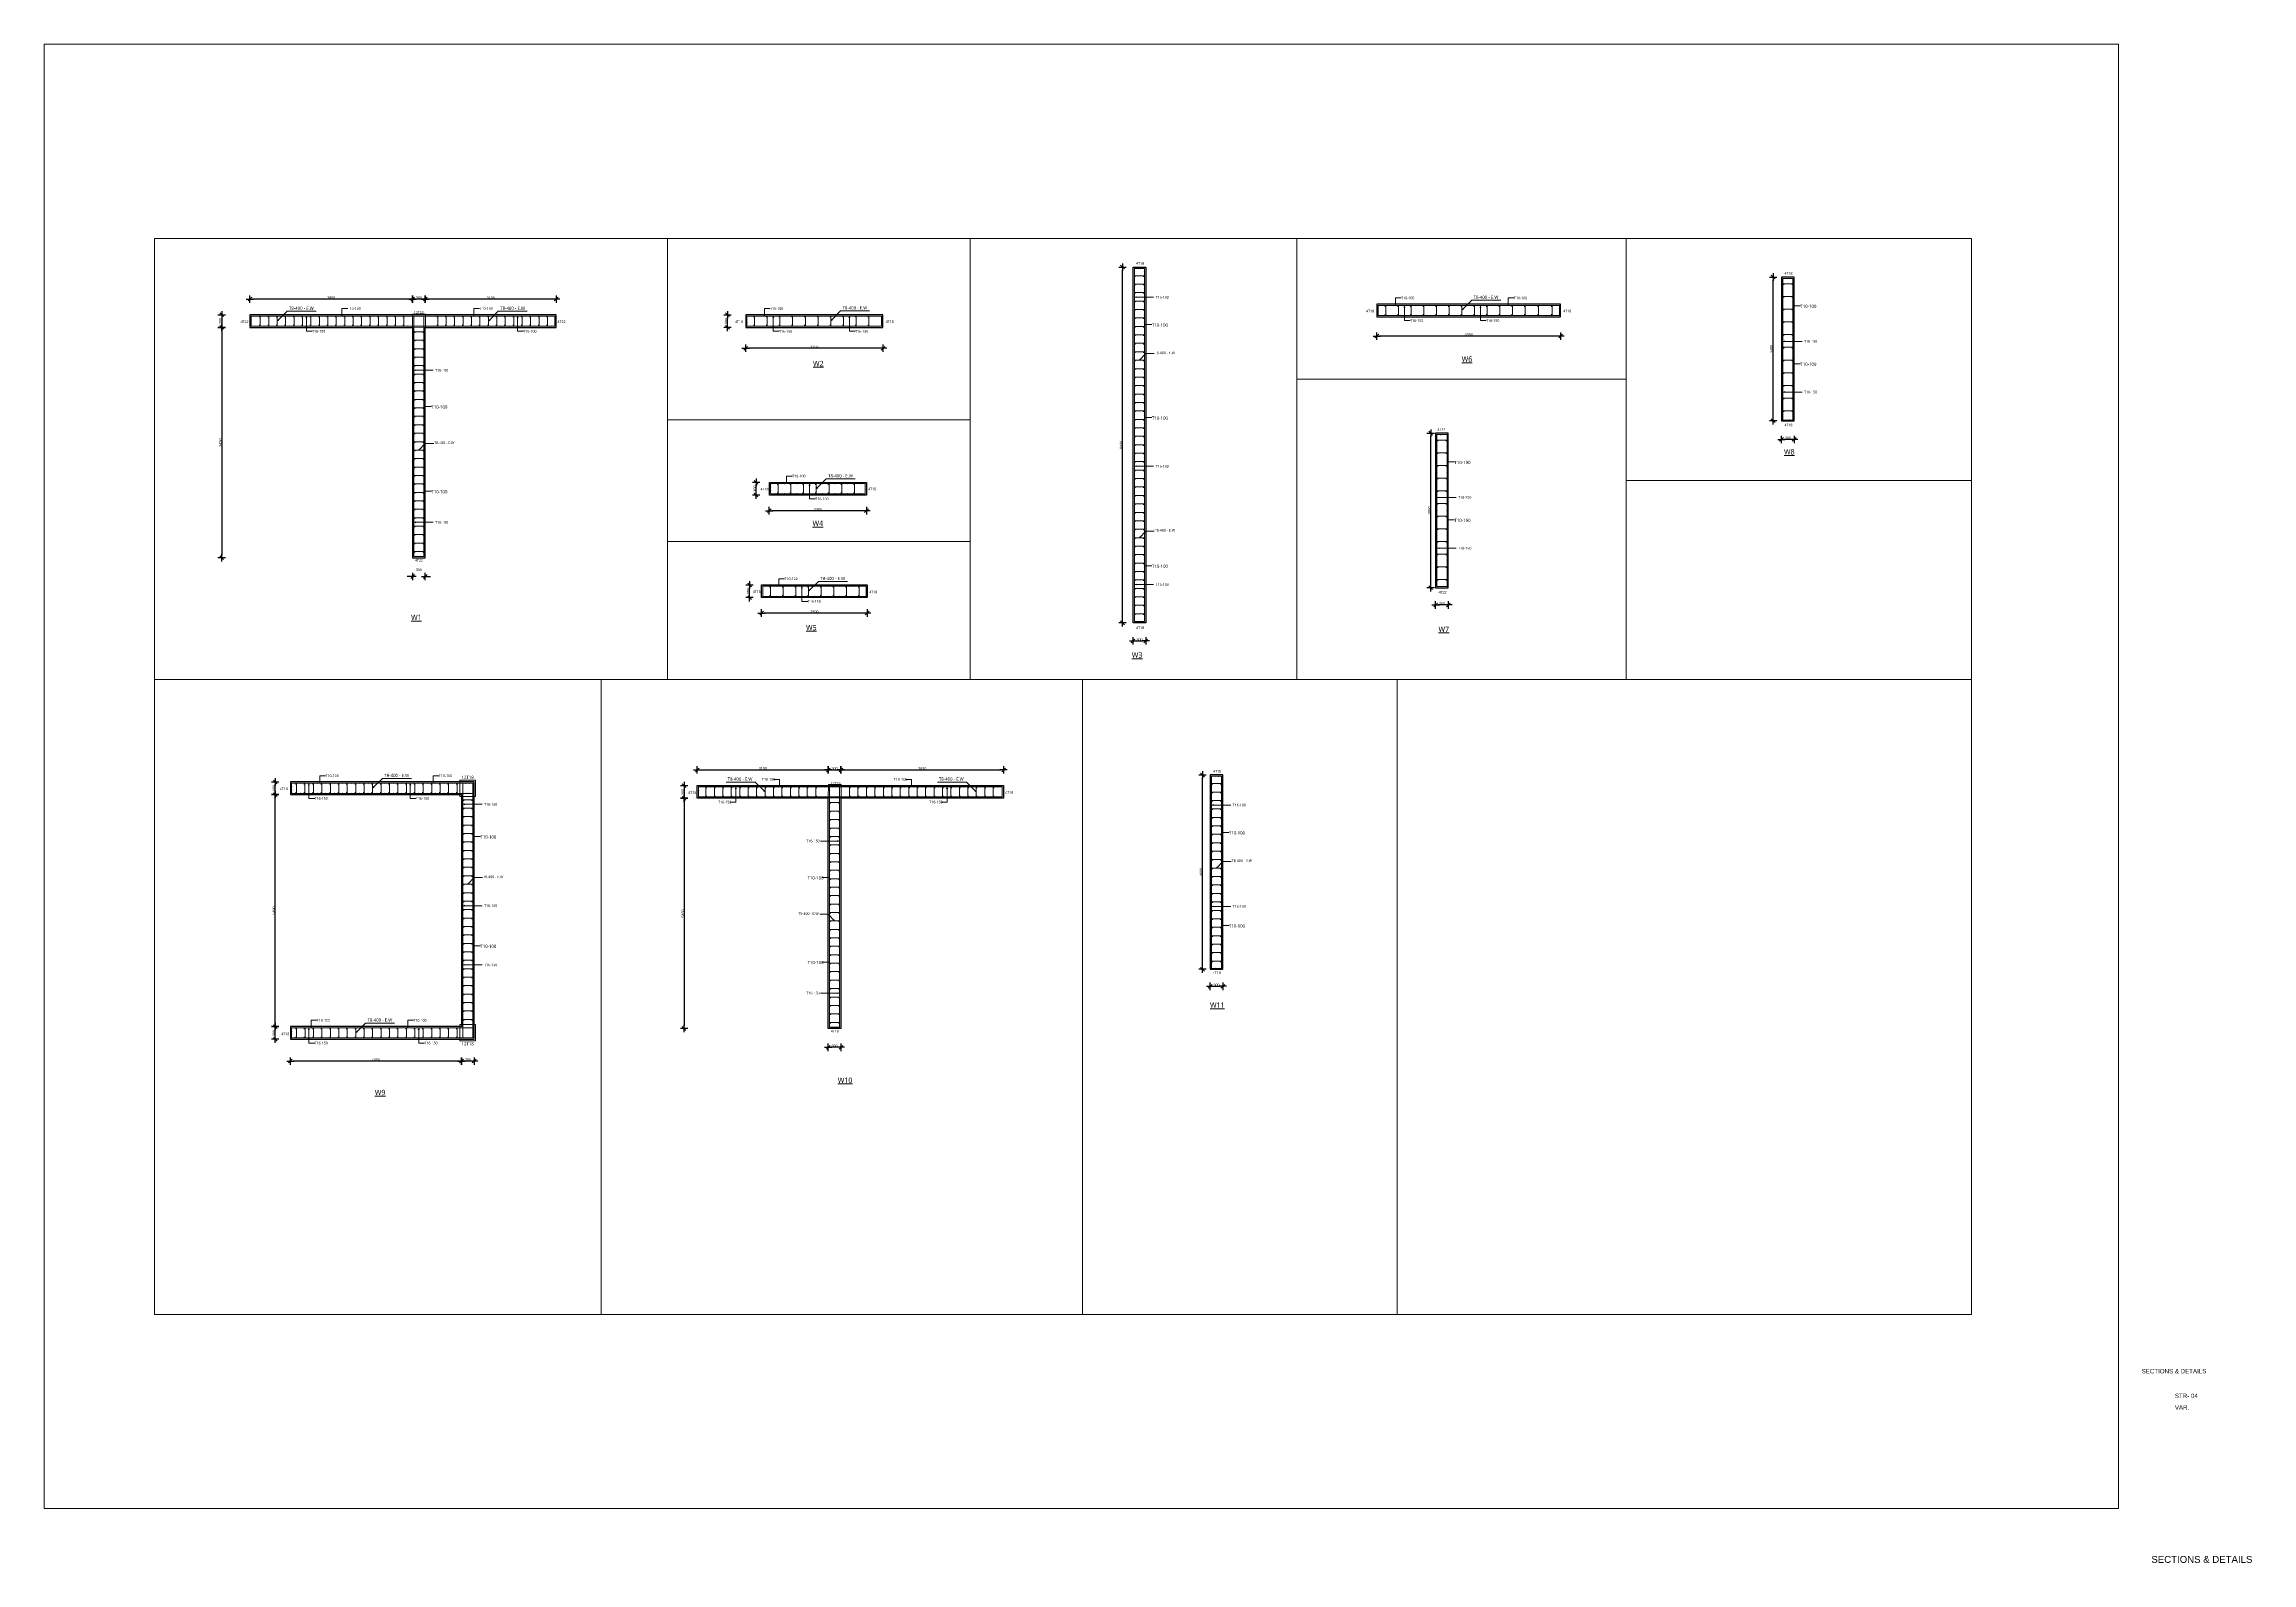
# Paper-space layout 'S-004' of a CAD drawing. Header units: millimetres. Extents: x 740 to 1785, y -403 to 315.
# The model-space entities are those that its viewports show. They can reach past a viewport. Long polylines and large blocks are cut down to what shows.
import ezdxf

# ---------------------------------------------------------------- set-up
doc = ezdxf.new("R2010")
doc.units = ezdxf.units.MM
doc.header["$PDMODE"] = 98
doc.linetypes.add('Dash', pattern=[6.35, 3.175, -3.175])
doc.layers.get('0').update_dxf_attribs({"lineweight": 20})
doc.layers.get('Defpoints').update_dxf_attribs({"lineweight": 20})
for name, color, linetype, lineweight in [('A-ANNO-TEXT', 4, 'Continuous', 13), ('A-DETL', 2, 'Continuous', 5), ('A-DETL-HDLN', 90, 'Dash', 5), ('TEXT', 43, 'Continuous', 0)]:
    doc.layers.add(name, color=color, linetype=linetype, lineweight=lineweight)
doc.layers.add('DM', color=7, linetype='Continuous')
doc.layers.add('GR-C', color=1, linetype='Continuous')
doc.styles.add('ARIAL', font='arial.ttf')
doc.styles.add('Segoe UI Light', font='segoeuil.ttf', dxfattribs={"width": 0.85, "height": 400})
doc.styles.add('T25-50', font='stencil.shx', dxfattribs={"height": 62.5})
doc.dimstyles.new('D35-100', dxfattribs={"dimtxt": 62.5, "dimasz": 210, "dimexe": 0.1, "dimexo": 0.0065, "dimgap": 126, "dimtad": 1, "dimdec": 0, "dimzin": 0, "dimdsep": 46, "dimtxsty": 'T25-50', "dimblk": 'TK', "dimcen": 90, "dimdle": 100, "dimclrt": 7, "dimadec": 0, "dimazin": 0, "dimtfac": 1, "dimtdec": 0, "dimtix": 1, "dimtofl": 0, "dimtmove": 1, "dimatfit": 3, "dimldrblk": 'COLUMNS AND AXES-XREF-GROUND$0$DOT1', "dimfxl": 0.15, "dimfxlon": 1, "dimtolj": 1, "dimtzin": 0, "dimarcsym": 1})

# ---------------------------------------------------------------- blocks, each defined once
blk = doc.blocks.new('TK')
at = {"layer": 'DM'}
for p, q in [((1.41, 0), (-1.41, 0)), ((-0.71, -0.71), (0.71, 0.71)), ((0, 1.41), (0, -1.41))]:
    blk.add_line(p, q, dxfattribs=at)
blk = doc.blocks.new('*D472')
at = {"layer": 'A-DETL', "color": 0, "lineweight": -2, "transparency": 16777216}
for p, q in [((125873, 193244), (125872, 193244)), ((125872, 193182), (125872, 193007)), ((125873, 192944), (125872, 192944))]:
    blk.add_line(p, q, dxfattribs=at)
at = {"layer": 'Defpoints', "color": 0, "transparency": 16777216}
for p in [(125872, 192944), (126539, 193244, 0), (126539, 192944, 0)]:
    blk.add_point(p, dxfattribs=at)
at = {"layer": 'A-DETL', "color": 0, "lineweight": -2, "transparency": 16777216, "xscale": 62.5, "yscale": 62.5, "zscale": 62.5}
for p, rotation in [((125872, 193244), 90), ((125872, 192944), 270)]:
    blk.add_blockref('TK', p, dxfattribs=dict(at, rotation=rotation))
at = {"layer": 'A-DETL', "color": 7, "transparency": 16777216, "insert": (125841, 193094), "char_height": 62.5, "attachment_point": 5, "rotation": 90, "style": 'T25-50'}
blk.add_mtext('\\A1;300', dxfattribs=at)
blk = doc.blocks.new('COLUMNS AND AXES-XREF-GROUND$0$DOT1')
for p, q in [((2.5, 0), (-2.5, 0)), ((0, -2.5), (0, 2.5))]:
    blk.add_line(p, q)
blk.add_circle((0, 0), 0.485)
blk = doc.blocks.new('*D473')
at = {"layer": 'A-DETL', "color": 0, "lineweight": -2, "transparency": 16777216}
for p, q in [((125873, 192944), (125872, 192944)), ((125872, 192882), (125872, 187557)), ((125873, 187494), (125872, 187494))]:
    blk.add_line(p, q, dxfattribs=at)
at = {"layer": 'Defpoints', "color": 0, "transparency": 16777216}
for p in [(126539, 192944, 0), (125872, 187494), (130389, 187494, 0)]:
    blk.add_point(p, dxfattribs=at)
at = {"layer": 'A-DETL', "color": 0, "lineweight": -2, "transparency": 16777216, "xscale": 62.5, "yscale": 62.5, "zscale": 62.5}
for p, rotation in [((125872, 192944), 90), ((125872, 187494), 270)]:
    blk.add_blockref('TK', p, dxfattribs=dict(at, rotation=rotation))
at = {"layer": 'A-DETL', "color": 7, "transparency": 16777216, "insert": (125841, 190219), "char_height": 62.5, "attachment_point": 5, "rotation": 90, "style": 'T25-50'}
blk.add_mtext('\\A1;5450', dxfattribs=at)
blk = doc.blocks.new('*D474')
at = {"layer": 'A-DETL', "color": 0, "lineweight": -2, "transparency": 16777216}
for p, q in [((130326, 187050), (130264, 187050)), ((130389, 187050), (130389, 187050)), ((130689, 187050), (130689, 187050)), ((130751, 187050), (130814, 187050))]:
    blk.add_line(p, q, dxfattribs=at)
at = {"layer": 'Defpoints', "color": 0, "transparency": 16777216}
for p in [(130389, 187494, 0), (130689, 187494, 0), (130689, 187050)]:
    blk.add_point(p, dxfattribs=at)
at = {"layer": 'A-DETL', "color": 0, "lineweight": -2, "transparency": 16777216, "xscale": 62.5, "yscale": 62.5, "zscale": 62.5}
blk.add_blockref('TK', (130389, 187050), dxfattribs=at)
at = {"layer": 'A-DETL', "color": 0, "lineweight": -2, "transparency": 16777216, "xscale": 62.5, "yscale": 62.5, "zscale": 62.5, "rotation": 180}
blk.add_blockref('TK', (130689, 187050), dxfattribs=at)
at = {"layer": 'A-DETL', "color": 7, "transparency": 16777216, "insert": (130539, 187207), "char_height": 62.5, "attachment_point": 5, "style": 'T25-50'}
blk.add_mtext('\\A1;300', dxfattribs=at)
blk = doc.blocks.new('*U428')
at = {"layer": 'A-DETL', "lineweight": 20}
blk.add_lwpolyline([(-8, -90), (-8, -112, 0.414214), (0, -120), (0, -120, 0.414214), (8, -112), (8, 112, 0.414214), (0, 120), (0, 120, 0.414214), (-8, 112), (-8, 90)], format="xyb", dxfattribs=at)
blk = doc.blocks.new('*U429')
at = {"layer": 'A-DETL', "color": 0, "linetype": 'ByBlock', "lineweight": -2, "transparency": 16777216}
for p in [(0, 0), (300, 0), (600, 0), (900, 0), (1200, 0), (1500, 0), (1800, 0), (2100, 0), (2400, 0), (2700, 0)]:
    blk.add_blockref('*U428', p, dxfattribs=at)
blk = doc.blocks.new('*D446')
at = {"layer": 'A-DETL', "color": 0, "lineweight": -2, "transparency": 16777216}
for p, q in [((138274, 192453), (138274, 192452)), ((141462, 192452), (138337, 192452)), ((141524, 192453), (141524, 192452))]:
    blk.add_line(p, q, dxfattribs=at)
at = {"layer": 'Defpoints', "color": 0, "transparency": 16777216}
for p in [(138274, 193018, 0), (141524, 193018, 0), (138274, 192452)]:
    blk.add_point(p, dxfattribs=at)
at = {"layer": 'A-DETL', "color": 0, "lineweight": -2, "transparency": 16777216, "xscale": 62.5, "yscale": 62.5, "zscale": 62.5, "rotation": 180}
blk.add_blockref('TK', (138274, 192452), dxfattribs=at)
at = {"layer": 'A-DETL', "color": 0, "lineweight": -2, "transparency": 16777216, "xscale": 62.5, "yscale": 62.5, "zscale": 62.5}
blk.add_blockref('TK', (141524, 192452), dxfattribs=at)
at = {"layer": 'A-DETL', "color": 7, "transparency": 16777216, "insert": (139899, 192484), "char_height": 62.5, "attachment_point": 5, "style": 'T25-50'}
blk.add_mtext('\\A1;3250', dxfattribs=at)
blk = doc.blocks.new('*D447')
at = {"layer": 'A-DETL', "color": 0, "lineweight": -2, "transparency": 16777216}
for p, q in [((137844, 193244), (137844, 193244)), ((137844, 193007), (137844, 193182)), ((137844, 192944), (137844, 192944))]:
    blk.add_line(p, q, dxfattribs=at)
at = {"layer": 'Defpoints', "color": 0, "transparency": 16777216}
for p in [(137844, 193244), (138393, 193244, 0), (138393, 192944, 0)]:
    blk.add_point(p, dxfattribs=at)
at = {"layer": 'A-DETL', "color": 0, "lineweight": -2, "transparency": 16777216, "xscale": 62.5, "yscale": 62.5, "zscale": 62.5}
for p, rotation in [((137844, 193244), 90), ((137844, 192944), 270)]:
    blk.add_blockref('TK', p, dxfattribs=dict(at, rotation=rotation))
at = {"layer": 'A-DETL', "color": 7, "transparency": 16777216, "insert": (137813, 193094), "char_height": 62.5, "attachment_point": 5, "rotation": 90, "style": 'T25-50'}
blk.add_mtext('\\A1;300', dxfattribs=at)
blk = doc.blocks.new('*D475')
at = {"layer": 'A-DETL', "color": 0, "lineweight": -2, "transparency": 16777216}
for p, q in [((147444, 185526), (147444, 185525)), ((147506, 185525), (147681, 185525)), ((147744, 185526), (147744, 185525))]:
    blk.add_line(p, q, dxfattribs=at)
at = {"layer": 'Defpoints', "color": 0, "transparency": 16777216}
for p in [(147444, 185952, 0), (147744, 185952, 0), (147744, 185525)]:
    blk.add_point(p, dxfattribs=at)
at = {"layer": 'A-DETL', "color": 0, "lineweight": -2, "transparency": 16777216, "xscale": 62.5, "yscale": 62.5, "zscale": 62.5, "rotation": 180}
blk.add_blockref('TK', (147444, 185525), dxfattribs=at)
at = {"layer": 'A-DETL', "color": 0, "lineweight": -2, "transparency": 16777216, "xscale": 62.5, "yscale": 62.5, "zscale": 62.5}
blk.add_blockref('TK', (147744, 185525), dxfattribs=at)
at = {"layer": 'A-DETL', "color": 7, "transparency": 16777216, "insert": (147594, 185557), "char_height": 62.5, "attachment_point": 5, "style": 'T25-50'}
blk.add_mtext('\\A1;300', dxfattribs=at)
blk = doc.blocks.new('*D476')
at = {"layer": 'A-DETL', "color": 0, "lineweight": -2, "transparency": 16777216}
for p, q in [((147193, 194373), (147193, 194373)), ((147193, 186014), (147193, 194310)), ((147193, 185952), (147193, 185952))]:
    blk.add_line(p, q, dxfattribs=at)
at = {"layer": 'Defpoints', "color": 0, "transparency": 16777216}
for p in [(147193, 194373), (147444, 194373, 0), (147444, 185952, 0)]:
    blk.add_point(p, dxfattribs=at)
at = {"layer": 'A-DETL', "color": 0, "lineweight": -2, "transparency": 16777216, "xscale": 62.5, "yscale": 62.5, "zscale": 62.5}
for p, rotation in [((147193, 194373), 90), ((147193, 185952), 270)]:
    blk.add_blockref('TK', p, dxfattribs=dict(at, rotation=rotation))
at = {"layer": 'A-DETL', "color": 7, "transparency": 16777216, "insert": (147162, 190162), "char_height": 62.5, "attachment_point": 5, "rotation": 90, "style": 'T25-50'}
blk.add_mtext('\\A1;8420', dxfattribs=at)
blk = doc.blocks.new('*D477')
at = {"layer": 'A-DETL', "color": 0, "lineweight": -2, "transparency": 16777216}
for p, q in [((138834, 188606), (138834, 188606)), ((141072, 188606), (138897, 188606)), ((141134, 188606), (141134, 188606))]:
    blk.add_line(p, q, dxfattribs=at)
at = {"layer": 'Defpoints', "color": 0, "transparency": 16777216}
for p in [(138834, 188978, 0), (141134, 188978, 0), (138834, 188606)]:
    blk.add_point(p, dxfattribs=at)
at = {"layer": 'A-DETL', "color": 0, "lineweight": -2, "transparency": 16777216, "xscale": 62.5, "yscale": 62.5, "zscale": 62.5, "rotation": 180}
blk.add_blockref('TK', (138834, 188606), dxfattribs=at)
at = {"layer": 'A-DETL', "color": 0, "lineweight": -2, "transparency": 16777216, "xscale": 62.5, "yscale": 62.5, "zscale": 62.5}
blk.add_blockref('TK', (141134, 188606), dxfattribs=at)
at = {"layer": 'A-DETL', "color": 7, "transparency": 16777216, "insert": (139984, 188637), "char_height": 62.5, "attachment_point": 5, "style": 'T25-50'}
blk.add_mtext('\\A1;2300', dxfattribs=at)
blk = doc.blocks.new('*D478')
at = {"layer": 'A-DETL', "color": 0, "lineweight": -2, "transparency": 16777216}
for p, q in [((138521, 189278), (138521, 189278)), ((138521, 189040), (138521, 189215)), ((138521, 188978), (138521, 188978))]:
    blk.add_line(p, q, dxfattribs=at)
at = {"layer": 'Defpoints', "color": 0, "transparency": 16777216}
for p in [(138521, 189278), (138834, 189278, 0), (138834, 188978, 0)]:
    blk.add_point(p, dxfattribs=at)
at = {"layer": 'A-DETL', "color": 0, "lineweight": -2, "transparency": 16777216, "xscale": 62.5, "yscale": 62.5, "zscale": 62.5}
for p, rotation in [((138521, 189278), 90), ((138521, 188978), 270)]:
    blk.add_blockref('TK', p, dxfattribs=dict(at, rotation=rotation))
at = {"layer": 'A-DETL', "color": 7, "transparency": 16777216, "insert": (138490, 189128), "char_height": 62.5, "attachment_point": 5, "rotation": 90, "style": 'T25-50'}
blk.add_mtext('\\A1;300', dxfattribs=at)
blk = doc.blocks.new('*D450')
at = {"layer": 'A-DETL', "color": 0, "lineweight": -2, "transparency": 16777216}
for p, q in [((138650, 186184), (138650, 186183)), ((141087, 186184), (138712, 186184)), ((141150, 186184), (141150, 186183))]:
    blk.add_line(p, q, dxfattribs=at)
at = {"layer": 'Defpoints', "color": 0, "transparency": 16777216}
for p in [(138650, 186549), (138650, 186184), (141150, 186549)]:
    blk.add_point(p, dxfattribs=at)
at = {"layer": 'A-DETL', "color": 0, "lineweight": -2, "transparency": 16777216, "xscale": 62.5, "yscale": 62.5, "zscale": 62.5, "rotation": 180}
blk.add_blockref('TK', (138650, 186184), dxfattribs=at)
at = {"layer": 'A-DETL', "color": 0, "lineweight": -2, "transparency": 16777216, "xscale": 62.5, "yscale": 62.5, "zscale": 62.5}
blk.add_blockref('TK', (141150, 186184), dxfattribs=at)
at = {"layer": 'A-DETL', "color": 7, "transparency": 16777216, "insert": (139900, 186215), "char_height": 62.5, "attachment_point": 5, "style": 'T25-50'}
blk.add_mtext('\\A1;2500', dxfattribs=at)
blk = doc.blocks.new('*D451')
at = {"layer": 'A-DETL', "color": 0, "lineweight": -2, "transparency": 16777216}
for p, q in [((138367, 186849), (138367, 186849)), ((138367, 186611), (138367, 186786)), ((138367, 186549), (138367, 186549))]:
    blk.add_line(p, q, dxfattribs=at)
at = {"layer": 'Defpoints', "color": 0, "transparency": 16777216}
for p in [(138367, 186849), (138650, 186849), (138650, 186549)]:
    blk.add_point(p, dxfattribs=at)
at = {"layer": 'A-DETL', "color": 0, "lineweight": -2, "transparency": 16777216, "xscale": 62.5, "yscale": 62.5, "zscale": 62.5}
for p, rotation in [((138367, 186849), 90), ((138367, 186549), 270)]:
    blk.add_blockref('TK', p, dxfattribs=dict(at, rotation=rotation))
at = {"layer": 'A-DETL', "color": 7, "transparency": 16777216, "insert": (138336, 186699), "char_height": 62.5, "attachment_point": 5, "rotation": 90, "style": 'T25-50'}
blk.add_mtext('\\A1;300', dxfattribs=at)
blk = doc.blocks.new('*D452')
at = {"layer": 'A-DETL', "color": 0, "lineweight": -2, "transparency": 16777216}
for p, q in [((153213, 192739), (153213, 192739)), ((157500, 192739), (153275, 192739)), ((157563, 192739), (157563, 192739))]:
    blk.add_line(p, q, dxfattribs=at)
at = {"layer": 'Defpoints', "color": 0, "transparency": 16777216}
for p in [(153213, 193195), (157563, 193195), (153213, 192739)]:
    blk.add_point(p, dxfattribs=at)
at = {"layer": 'A-DETL', "color": 0, "lineweight": -2, "transparency": 16777216, "xscale": 62.5, "yscale": 62.5, "zscale": 62.5, "rotation": 180}
blk.add_blockref('TK', (153213, 192739), dxfattribs=at)
at = {"layer": 'A-DETL', "color": 0, "lineweight": -2, "transparency": 16777216, "xscale": 62.5, "yscale": 62.5, "zscale": 62.5}
blk.add_blockref('TK', (157563, 192739), dxfattribs=at)
at = {"layer": 'A-DETL', "color": 7, "transparency": 16777216, "insert": (155388, 192771), "char_height": 62.5, "attachment_point": 5, "style": 'T25-50'}
blk.add_mtext('\\A1;4350', dxfattribs=at)
blk = doc.blocks.new('*D453')
at = {"layer": 'A-DETL', "color": 0, "lineweight": -2, "transparency": 16777216}
for p, q in [((-435, 193495), (-435, 193495)), ((-435, 193257), (-435, 193432)), ((-435, 193195), (-435, 193195))]:
    blk.add_line(p, q, dxfattribs=at)
at = {"layer": 'Defpoints', "color": 0, "transparency": 16777216}
for p in [(-435, 193495), (0, 193495), (153213, 193195)]:
    blk.add_point(p, dxfattribs=at)
at = {"layer": 'A-DETL', "color": 0, "lineweight": -2, "transparency": 16777216, "xscale": 62.5, "yscale": 62.5, "zscale": 62.5}
for p, rotation in [((-435, 193495), 90), ((-435, 193195), 270)]:
    blk.add_blockref('TK', p, dxfattribs=dict(at, rotation=rotation))
at = {"layer": 'A-DETL', "color": 7, "transparency": 16777216, "insert": (-466, 193345), "char_height": 62.5, "attachment_point": 5, "rotation": 90, "style": 'T25-50'}
blk.add_mtext('\\A1;300', dxfattribs=at)
blk = doc.blocks.new('*U430')
at = {"layer": 'A-DETL', "lineweight": 20}
blk.add_lwpolyline([(-90, -8), (-112, -8, -0.414214), (-120, 0), (-120, 0, -0.414214), (-112, 8), (112, 8, -0.414214), (120, 0), (120, 0, -0.414214), (112, -8), (90, -8)], format="xyb", dxfattribs=at)
blk = doc.blocks.new('*U431')
at = {"layer": 'A-DETL', "color": 0, "linetype": 'ByBlock', "lineweight": -2, "transparency": 16777216}
for p in [(0, 3300), (0, 3000), (0, 2700), (0, 2400), (0, 2100), (0, 1800), (0, 1500), (0, 1200), (0, 900), (0, 600), (0, 300), (0, 0)]:
    blk.add_blockref('*U430', p, dxfattribs=at)
blk = doc.blocks.new('*D454')
at = {"layer": 'A-DETL', "color": 0, "lineweight": -2, "transparency": 16777216}
for p, q in [((154605, 186375), (154605, 186375)), ((154843, 186375), (154668, 186375)), ((154905, 186375), (154905, 186375))]:
    blk.add_line(p, q, dxfattribs=at)
at = {"layer": 'Defpoints', "color": 0, "transparency": 16777216}
for p in [(154605, 186782), (154905, 186782), (154605, 186375)]:
    blk.add_point(p, dxfattribs=at)
at = {"layer": 'A-DETL', "color": 0, "lineweight": -2, "transparency": 16777216, "xscale": 62.5, "yscale": 62.5, "zscale": 62.5, "rotation": 180}
blk.add_blockref('TK', (154605, 186375), dxfattribs=at)
at = {"layer": 'A-DETL', "color": 0, "lineweight": -2, "transparency": 16777216, "xscale": 62.5, "yscale": 62.5, "zscale": 62.5}
blk.add_blockref('TK', (154905, 186375), dxfattribs=at)
at = {"layer": 'A-DETL', "color": 7, "transparency": 16777216, "insert": (154755, 186406), "char_height": 62.5, "attachment_point": 5, "style": 'T25-50'}
blk.add_mtext('\\A1;300', dxfattribs=at)
blk = doc.blocks.new('*D455')
at = {"layer": 'A-DETL', "color": 0, "lineweight": -2, "transparency": 16777216}
for p, q in [((154488, 190442), (154488, 190442)), ((154488, 186845), (154488, 190379)), ((154488, 186782), (154488, 186782))]:
    blk.add_line(p, q, dxfattribs=at)
at = {"layer": 'Defpoints', "color": 0, "transparency": 16777216}
for p in [(154488, 190442), (154605, 190442), (154605, 186782)]:
    blk.add_point(p, dxfattribs=at)
at = {"layer": 'A-DETL', "color": 0, "lineweight": -2, "transparency": 16777216, "xscale": 62.5, "yscale": 62.5, "zscale": 62.5}
for p, rotation in [((154488, 190442), 90), ((154488, 186782), 270)]:
    blk.add_blockref('TK', p, dxfattribs=dict(at, rotation=rotation))
at = {"layer": 'A-DETL', "color": 7, "transparency": 16777216, "insert": (154457, 188612), "char_height": 62.5, "attachment_point": 5, "rotation": 90, "style": 'T25-50'}
blk.add_mtext('\\A1;3650', dxfattribs=at)
blk = doc.blocks.new('*D456')
at = {"layer": 'A-DETL', "color": 0, "lineweight": -2, "transparency": 16777216}
for p, q in [((162792, 190294), (162792, 190294)), ((163030, 190294), (162855, 190294)), ((163092, 190294), (163092, 190294))]:
    blk.add_line(p, q, dxfattribs=at)
at = {"layer": 'Defpoints', "color": 0, "transparency": 16777216}
for p in [(162792, 190737, 0), (163092, 190737, 0), (162792, 190294)]:
    blk.add_point(p, dxfattribs=at)
at = {"layer": 'A-DETL', "color": 0, "lineweight": -2, "transparency": 16777216, "xscale": 62.5, "yscale": 62.5, "zscale": 62.5, "rotation": 180}
blk.add_blockref('TK', (162792, 190294), dxfattribs=at)
at = {"layer": 'A-DETL', "color": 0, "lineweight": -2, "transparency": 16777216, "xscale": 62.5, "yscale": 62.5, "zscale": 62.5}
blk.add_blockref('TK', (163092, 190294), dxfattribs=at)
at = {"layer": 'A-DETL', "color": 7, "transparency": 16777216, "insert": (162942, 190325), "char_height": 62.5, "attachment_point": 5, "style": 'T25-50'}
blk.add_mtext('\\A1;300', dxfattribs=at)
blk = doc.blocks.new('*D457')
at = {"layer": 'A-DETL', "color": 0, "lineweight": -2, "transparency": 16777216}
for p, q in [((162594, 194137), (162594, 194137)), ((162594, 190800), (162594, 194074)), ((162594, 190737), (162594, 190737))]:
    blk.add_line(p, q, dxfattribs=at)
at = {"layer": 'Defpoints', "color": 0, "transparency": 16777216}
for p in [(0, 194137, 0), (162594, 194137), (162792, 190737, 0)]:
    blk.add_point(p, dxfattribs=at)
at = {"layer": 'A-DETL', "color": 0, "lineweight": -2, "transparency": 16777216, "xscale": 62.5, "yscale": 62.5, "zscale": 62.5}
for p, rotation in [((162594, 194137), 90), ((162594, 190737), 270)]:
    blk.add_blockref('TK', p, dxfattribs=dict(at, rotation=rotation))
at = {"layer": 'A-DETL', "color": 7, "transparency": 16777216, "insert": (162562, 192437), "char_height": 62.5, "attachment_point": 5, "rotation": 90, "style": 'T25-50'}
blk.add_mtext('\\A1;3400', dxfattribs=at)
blk = doc.blocks.new('*U432')
at = {"layer": 'A-DETL', "const_width": 8}
blk.add_lwpolyline([(4, 0, -1), (-4, 0, -1)], format="xyb", close=True, dxfattribs=at)
blk = doc.blocks.new('*U433')
at = {"layer": 'A-DETL', "color": 0, "linetype": 'ByBlock', "lineweight": -2, "transparency": 16777216}
for p in [(0, 0), (100, 0), (200, 0), (300, 0), (400, 0), (500, 0), (600, 0), (700, 0), (800, 0), (900, 0), (1000, 0), (1100, 0), (1200, 0), (1300, 0), (1400, 0), (1500, 0), (1600, 0), (1700, 0), (1800, 0), (1900, 0), (2000, 0), (2100, 0), (2200, 0), (2300, 0), (2400, 0), (2500, 0), (2600, 0), (2700, 0), (2800, 0), (2900, 0), (3000, 0), (3100, 0), (3200, 0), (3300, 0), (3400, 0), (3500, 0), (3600, 0), (3700, 0), (3800, 0)]:
    blk.add_blockref('*U432', p, dxfattribs=at)
blk = doc.blocks.new('*U434')
at = {"layer": 'A-DETL', "const_width": 8}
blk.add_lwpolyline([(4, 0, -1), (-4, 0, -1)], format="xyb", close=True, dxfattribs=at)
blk = doc.blocks.new('*U435')
at = {"layer": 'A-DETL', "color": 0, "linetype": 'ByBlock', "lineweight": -2, "transparency": 16777216}
for p in [(0, 0), (100, 0), (200, 0), (300, 0), (400, 0), (500, 0), (600, 0), (700, 0), (800, 0), (900, 0), (1000, 0), (1100, 0), (1200, 0), (1300, 0), (1400, 0), (1500, 0), (1600, 0), (1700, 0), (1800, 0), (1900, 0), (2000, 0), (2100, 0), (2200, 0), (2300, 0), (2400, 0), (2500, 0), (2600, 0), (2700, 0), (2800, 0), (2900, 0), (3000, 0), (3100, 0), (3200, 0), (3300, 0), (3400, 0), (3500, 0), (3600, 0), (3700, 0), (3800, 0)]:
    blk.add_blockref('*U434', p, dxfattribs=at)
blk = doc.blocks.new('*U438')
at = {"layer": 'A-DETL', "const_width": 8}
blk.add_lwpolyline([(4, 0, -1), (-4, 0, -1)], format="xyb", close=True, dxfattribs=at)
blk = doc.blocks.new('*U439')
at = {"layer": 'A-DETL', "color": 0, "linetype": 'ByBlock', "lineweight": -2, "transparency": 16777216}
for p in [(0, 0), (100, 0), (200, 0), (300, 0), (400, 0), (500, 0), (600, 0), (700, 0), (800, 0), (900, 0), (1000, 0), (1100, 0), (1200, 0), (1300, 0), (1400, 0), (1500, 0), (1600, 0), (1700, 0), (1800, 0), (1900, 0), (2000, 0), (2100, 0), (2200, 0), (2300, 0), (2400, 0), (2500, 0), (2600, 0), (2700, 0), (2800, 0), (2900, 0), (3000, 0), (3100, 0), (3200, 0), (3300, 0), (3400, 0), (3500, 0), (3600, 0), (3700, 0), (3800, 0)]:
    blk.add_blockref('*U438', p, dxfattribs=at)
blk = doc.blocks.new('*U436')
at = {"layer": 'A-DETL', "const_width": 8}
blk.add_lwpolyline([(4, 0, -1), (-4, 0, -1)], format="xyb", close=True, dxfattribs=at)
blk = doc.blocks.new('*U437')
at = {"layer": 'A-DETL', "color": 0, "linetype": 'ByBlock', "lineweight": -2, "transparency": 16777216}
for p in [(0, 0), (100, 0), (200, 0), (300, 0), (400, 0), (500, 0), (600, 0), (700, 0), (800, 0), (900, 0), (1000, 0), (1100, 0), (1200, 0), (1300, 0), (1400, 0), (1500, 0), (1600, 0), (1700, 0), (1800, 0), (1900, 0), (2000, 0), (2100, 0), (2200, 0), (2300, 0), (2400, 0), (2500, 0), (2600, 0), (2700, 0), (2800, 0), (2900, 0), (3000, 0), (3100, 0), (3200, 0), (3300, 0), (3400, 0), (3500, 0), (3600, 0), (3700, 0), (3800, 0)]:
    blk.add_blockref('*U436', p, dxfattribs=at)
blk = doc.blocks.new('*U440')
at = {"layer": 'A-DETL', "const_width": 8}
blk.add_lwpolyline([(4, 0, -1), (-4, 0, -1)], format="xyb", close=True, dxfattribs=at)
blk = doc.blocks.new('*U441')
at = {"layer": 'A-DETL', "color": 0, "linetype": 'ByBlock', "lineweight": -2, "transparency": 16777216}
for p in [(0, 5400), (0, 5300), (0, 5200), (0, 5100), (0, 5000), (0, 4900), (0, 4800), (0, 4700), (0, 4600), (0, 4500), (0, 4400), (0, 4300), (0, 4200), (0, 4100), (0, 4000), (0, 3900), (0, 3800), (0, 3700), (0, 3600), (0, 3500), (0, 3400), (0, 3300), (0, 3200), (0, 3100), (0, 3000), (0, 2900), (0, 2800), (0, 2700), (0, 2600), (0, 2500), (0, 2400), (0, 2300), (0, 2200), (0, 2100), (0, 2000), (0, 1900), (0, 1800), (0, 1700), (0, 1600), (0, 1500), (0, 1400), (0, 1300), (0, 1200), (0, 1100), (0, 1000), (0, 900), (0, 800), (0, 700), (0, 600), (0, 500), (0, 400), (0, 300), (0, 200), (0, 100), (0, 0)]:
    blk.add_blockref('*U440', p, dxfattribs=at)
blk = doc.blocks.new('*U442')
at = {"layer": 'A-DETL', "const_width": 8}
blk.add_lwpolyline([(4, 0, -1), (-4, 0, -1)], format="xyb", close=True, dxfattribs=at)
blk = doc.blocks.new('*U443')
at = {"layer": 'A-DETL', "color": 0, "linetype": 'ByBlock', "lineweight": -2, "transparency": 16777216}
for p in [(0, 5400), (0, 5300), (0, 5200), (0, 5100), (0, 5000), (0, 4900), (0, 4800), (0, 4700), (0, 4600), (0, 4500), (0, 4400), (0, 4300), (0, 4200), (0, 4100), (0, 4000), (0, 3900), (0, 3800), (0, 3700), (0, 3600), (0, 3500), (0, 3400), (0, 3300), (0, 3200), (0, 3100), (0, 3000), (0, 2900), (0, 2800), (0, 2700), (0, 2600), (0, 2500), (0, 2400), (0, 2300), (0, 2200), (0, 2100), (0, 2000), (0, 1900), (0, 1800), (0, 1700), (0, 1600), (0, 1500), (0, 1400), (0, 1300), (0, 1200), (0, 1100), (0, 1000), (0, 900), (0, 800), (0, 700), (0, 600), (0, 500), (0, 400), (0, 300), (0, 200), (0, 100), (0, 0)]:
    blk.add_blockref('*U442', p, dxfattribs=at)
blk = doc.blocks.new('*U444')
at = {"layer": 'A-DETL', "lineweight": 20}
blk.add_lwpolyline([(-8, -90), (-8, -112, 0.414214), (0, -120), (0, -120, 0.414214), (8, -112), (8, 112, 0.414214), (0, 120), (0, 120, 0.414214), (-8, 112), (-8, 90)], format="xyb", dxfattribs=at)
blk = doc.blocks.new('*U445')
at = {"layer": 'A-DETL', "color": 0, "linetype": 'ByBlock', "lineweight": -2, "transparency": 16777216}
for p in [(0, 0), (200, 0), (400, 0), (600, 0), (800, 0), (1000, 0), (1200, 0), (1400, 0), (1600, 0), (1800, 0), (2000, 0), (2200, 0), (2400, 0), (2600, 0), (2800, 0), (3000, 0), (3200, 0), (3400, 0), (3600, 0), (3800, 0)]:
    blk.add_blockref('*U444', p, dxfattribs=at)
blk = doc.blocks.new('*U424')
at = {"layer": 'A-DETL', "lineweight": 20}
blk.add_lwpolyline([(-8, -90), (-8, -112, 0.414214), (0, -120), (0, -120, 0.414214), (8, -112), (8, 112, 0.414214), (0, 120), (0, 120, 0.414214), (-8, 112), (-8, 90)], format="xyb", dxfattribs=at)
blk = doc.blocks.new('*U425')
at = {"layer": 'A-DETL', "color": 0, "linetype": 'ByBlock', "lineweight": -2, "transparency": 16777216}
for p in [(0, 0), (200, 0), (400, 0), (600, 0), (800, 0), (1000, 0), (1200, 0), (1400, 0), (1600, 0), (1800, 0), (2000, 0), (2200, 0), (2400, 0), (2600, 0), (2800, 0), (3000, 0), (3200, 0), (3400, 0), (3600, 0), (3800, 0)]:
    blk.add_blockref('*U424', p, dxfattribs=at)
blk = doc.blocks.new('*U426')
at = {"layer": 'A-DETL', "lineweight": 20}
blk.add_lwpolyline([(-90, -8), (-112, -8, -0.414214), (-120, 0), (-120, 0, -0.414214), (-112, 8), (112, 8, -0.414214), (120, 0), (120, 0, -0.414214), (112, -8), (90, -8)], format="xyb", dxfattribs=at)
blk = doc.blocks.new('*U427')
at = {"layer": 'A-DETL', "color": 0, "linetype": 'ByBlock', "lineweight": -2, "transparency": 16777216}
for p in [(0, 5200), (0, 5000), (0, 4800), (0, 4600), (0, 4400), (0, 4200), (0, 4000), (0, 3800), (0, 3600), (0, 3400), (0, 3200), (0, 3000), (0, 2800), (0, 2600), (0, 2400), (0, 2200), (0, 2000), (0, 1800), (0, 1600), (0, 1400), (0, 1200), (0, 1000), (0, 800), (0, 600), (0, 400), (0, 200), (0, 0)]:
    blk.add_blockref('*U426', p, dxfattribs=at)
blk = doc.blocks.new('*D458')
at = {"layer": 'A-DETL', "color": 0, "lineweight": -2, "transparency": 16777216}
for p, q in [((131548, 175579), (131548, 175579)), ((131785, 175579), (131610, 175579)), ((131848, 175579), (131848, 175579))]:
    blk.add_line(p, q, dxfattribs=at)
at = {"layer": 'Defpoints', "color": 0, "transparency": 16777216}
for p in [(131548, 176397, 0), (131548, 175579), (131848, 176097, 0)]:
    blk.add_point(p, dxfattribs=at)
at = {"layer": 'A-DETL', "color": 0, "lineweight": -2, "transparency": 16777216, "xscale": 62.5, "yscale": 62.5, "zscale": 62.5, "rotation": 180}
blk.add_blockref('TK', (131548, 175579), dxfattribs=at)
at = {"layer": 'A-DETL', "color": 0, "lineweight": -2, "transparency": 16777216, "xscale": 62.5, "yscale": 62.5, "zscale": 62.5}
blk.add_blockref('TK', (131848, 175579), dxfattribs=at)
at = {"layer": 'A-DETL', "color": 7, "transparency": 16777216, "insert": (131698, 175610), "char_height": 62.5, "attachment_point": 5, "style": 'T25-50'}
blk.add_mtext('\\A1;300', dxfattribs=at)
blk = doc.blocks.new('*D459')
at = {"layer": 'A-DETL', "color": 0, "lineweight": -2, "transparency": 16777216}
for p, q in [((127498, 175579), (127498, 175579)), ((131485, 175579), (127560, 175579)), ((131548, 175579), (131548, 175579))]:
    blk.add_line(p, q, dxfattribs=at)
at = {"layer": 'Defpoints', "color": 0, "transparency": 16777216}
for p in [(131548, 176397, 0), (127498, 176097, 0), (127498, 175579)]:
    blk.add_point(p, dxfattribs=at)
at = {"layer": 'A-DETL', "color": 0, "lineweight": -2, "transparency": 16777216, "xscale": 62.5, "yscale": 62.5, "zscale": 62.5, "rotation": 180}
blk.add_blockref('TK', (127498, 175579), dxfattribs=at)
at = {"layer": 'A-DETL', "color": 0, "lineweight": -2, "transparency": 16777216, "xscale": 62.5, "yscale": 62.5, "zscale": 62.5}
blk.add_blockref('TK', (131548, 175579), dxfattribs=at)
at = {"layer": 'A-DETL', "color": 7, "transparency": 16777216, "insert": (129523, 175610), "char_height": 62.5, "attachment_point": 5, "style": 'T25-50'}
blk.add_mtext('\\A1;4050', dxfattribs=at)
blk = doc.blocks.new('*D460')
at = {"layer": 'A-DETL', "color": 0, "lineweight": -2, "transparency": 16777216}
for p, q in [((127139, 176397), (127139, 176397)), ((127139, 176160), (127139, 176335)), ((127139, 176097), (127139, 176097))]:
    blk.add_line(p, q, dxfattribs=at)
at = {"layer": 'Defpoints', "color": 0, "transparency": 16777216}
for p in [(127139, 176397), (127498, 176397, 0), (127498, 176097, 0)]:
    blk.add_point(p, dxfattribs=at)
at = {"layer": 'A-DETL', "color": 0, "lineweight": -2, "transparency": 16777216, "xscale": 62.5, "yscale": 62.5, "zscale": 62.5}
for p, rotation in [((127139, 176397), 90), ((127139, 176097), 270)]:
    blk.add_blockref('TK', p, dxfattribs=dict(at, rotation=rotation))
at = {"layer": 'A-DETL', "color": 7, "transparency": 16777216, "insert": (127107, 176247), "char_height": 62.5, "attachment_point": 5, "rotation": 90, "style": 'T25-50'}
blk.add_mtext('\\A1;300', dxfattribs=at)
blk = doc.blocks.new('*D461')
at = {"layer": 'A-DETL', "color": 0, "lineweight": -2, "transparency": 16777216}
for p, q in [((127139, 181887), (127139, 181887)), ((127139, 176460), (127139, 181824)), ((127139, 176397), (127139, 176397))]:
    blk.add_line(p, q, dxfattribs=at)
at = {"layer": 'Defpoints', "color": 0, "transparency": 16777216}
for p in [(127139, 181887), (127497, 181887, 0), (127498, 176397, 0)]:
    blk.add_point(p, dxfattribs=at)
at = {"layer": 'A-DETL', "color": 0, "lineweight": -2, "transparency": 16777216, "xscale": 62.5, "yscale": 62.5, "zscale": 62.5}
for p, rotation in [((127139, 181887), 90), ((127139, 176397), 270)]:
    blk.add_blockref('TK', p, dxfattribs=dict(at, rotation=rotation))
at = {"layer": 'A-DETL', "color": 7, "transparency": 16777216, "insert": (127107, 179142), "char_height": 62.5, "attachment_point": 5, "rotation": 90, "style": 'T25-50'}
blk.add_mtext('\\A1;5490', dxfattribs=at)
blk = doc.blocks.new('*D462')
at = {"layer": 'A-DETL', "color": 0, "lineweight": -2, "transparency": 16777216}
for p, q in [((127139, 182187), (127139, 182187)), ((127139, 181949), (127139, 182124)), ((127139, 181887), (127139, 181887))]:
    blk.add_line(p, q, dxfattribs=at)
at = {"layer": 'Defpoints', "color": 0, "transparency": 16777216}
for p in [(127139, 182187), (127497, 182187, 0), (127497, 181887, 0)]:
    blk.add_point(p, dxfattribs=at)
at = {"layer": 'A-DETL', "color": 0, "lineweight": -2, "transparency": 16777216, "xscale": 62.5, "yscale": 62.5, "zscale": 62.5}
for p, rotation in [((127139, 182187), 90), ((127139, 181887), 270)]:
    blk.add_blockref('TK', p, dxfattribs=dict(at, rotation=rotation))
at = {"layer": 'A-DETL', "color": 7, "transparency": 16777216, "insert": (127107, 182037), "char_height": 62.5, "attachment_point": 5, "rotation": 90, "style": 'T25-50'}
blk.add_mtext('\\A1;300', dxfattribs=at)
blk = doc.blocks.new('*D463')
at = {"layer": 'A-DETL', "color": 0, "lineweight": -2, "transparency": 16777216}
for p, q in [((130689, 193615), (130689, 193615)), ((133726, 193615), (130751, 193615)), ((133789, 193615), (133789, 193615))]:
    blk.add_line(p, q, dxfattribs=at)
at = {"layer": 'Defpoints', "color": 0, "transparency": 16777216}
for p in [(130689, 193615), (130689, 192944, 0), (133789, 193244, 0)]:
    blk.add_point(p, dxfattribs=at)
at = {"layer": 'A-DETL', "color": 0, "lineweight": -2, "transparency": 16777216, "xscale": 62.5, "yscale": 62.5, "zscale": 62.5, "rotation": 180}
blk.add_blockref('TK', (130689, 193615), dxfattribs=at)
at = {"layer": 'A-DETL', "color": 0, "lineweight": -2, "transparency": 16777216, "xscale": 62.5, "yscale": 62.5, "zscale": 62.5}
blk.add_blockref('TK', (133789, 193615), dxfattribs=at)
at = {"layer": 'A-DETL', "color": 7, "transparency": 16777216, "insert": (132239, 193646), "char_height": 62.5, "attachment_point": 5, "style": 'T25-50'}
blk.add_mtext('\\A1;3100', dxfattribs=at)
blk = doc.blocks.new('*D464')
at = {"layer": 'A-DETL', "color": 0, "lineweight": -2, "transparency": 16777216}
for p, q in [((130389, 193615), (130389, 193615)), ((130626, 193615), (130451, 193615)), ((130689, 193615), (130689, 193615))]:
    blk.add_line(p, q, dxfattribs=at)
at = {"layer": 'Defpoints', "color": 0, "transparency": 16777216}
for p in [(130389, 193615), (130389, 192944, 0), (130689, 192944, 0)]:
    blk.add_point(p, dxfattribs=at)
at = {"layer": 'A-DETL', "color": 0, "lineweight": -2, "transparency": 16777216, "xscale": 62.5, "yscale": 62.5, "zscale": 62.5, "rotation": 180}
blk.add_blockref('TK', (130389, 193615), dxfattribs=at)
at = {"layer": 'A-DETL', "color": 0, "lineweight": -2, "transparency": 16777216, "xscale": 62.5, "yscale": 62.5, "zscale": 62.5}
blk.add_blockref('TK', (130689, 193615), dxfattribs=at)
at = {"layer": 'A-DETL', "color": 7, "transparency": 16777216, "insert": (130539, 193646), "char_height": 62.5, "attachment_point": 5, "style": 'T25-50'}
blk.add_mtext('\\A1;300', dxfattribs=at)
blk = doc.blocks.new('*D465')
at = {"layer": 'A-DETL', "color": 0, "lineweight": -2, "transparency": 16777216}
for p, q in [((126539, 193615), (126539, 193615)), ((130326, 193615), (126601, 193615)), ((130389, 193615), (130389, 193615))]:
    blk.add_line(p, q, dxfattribs=at)
at = {"layer": 'Defpoints', "color": 0, "transparency": 16777216}
for p in [(126539, 193615), (126539, 192944, 0), (130389, 192944, 0)]:
    blk.add_point(p, dxfattribs=at)
at = {"layer": 'A-DETL', "color": 0, "lineweight": -2, "transparency": 16777216, "xscale": 62.5, "yscale": 62.5, "zscale": 62.5, "rotation": 180}
blk.add_blockref('TK', (126539, 193615), dxfattribs=at)
at = {"layer": 'A-DETL', "color": 0, "lineweight": -2, "transparency": 16777216, "xscale": 62.5, "yscale": 62.5, "zscale": 62.5}
blk.add_blockref('TK', (130389, 193615), dxfattribs=at)
at = {"layer": 'A-DETL', "color": 7, "transparency": 16777216, "insert": (128464, 193646), "char_height": 62.5, "attachment_point": 5, "style": 'T25-50'}
blk.add_mtext('\\A1;3850', dxfattribs=at)
blk = doc.blocks.new('*D466')
at = {"layer": 'A-DETL', "color": 0, "lineweight": -2, "transparency": 16777216}
for p, q in [((140229, 175906), (140229, 175906)), ((140466, 175906), (140291, 175906)), ((140529, 175906), (140529, 175906))]:
    blk.add_line(p, q, dxfattribs=at)
at = {"layer": 'Defpoints', "color": 0, "transparency": 16777216}
for p in [(140229, 176350, 0), (140529, 176350, 0), (140229, 175906)]:
    blk.add_point(p, dxfattribs=at)
at = {"layer": 'A-DETL', "color": 0, "lineweight": -2, "transparency": 16777216, "xscale": 62.5, "yscale": 62.5, "zscale": 62.5, "rotation": 180}
blk.add_blockref('TK', (140229, 175906), dxfattribs=at)
at = {"layer": 'A-DETL', "color": 0, "lineweight": -2, "transparency": 16777216, "xscale": 62.5, "yscale": 62.5, "zscale": 62.5}
blk.add_blockref('TK', (140529, 175906), dxfattribs=at)
at = {"layer": 'A-DETL', "color": 7, "transparency": 16777216, "insert": (140379, 175937), "char_height": 62.5, "attachment_point": 5, "style": 'T25-50'}
blk.add_mtext('\\A1;300', dxfattribs=at)
blk = doc.blocks.new('*D467')
at = {"layer": 'A-DETL', "color": 0, "lineweight": -2, "transparency": 16777216}
for p, q in [((137129, 182471), (137129, 182471)), ((137191, 182471), (140166, 182471)), ((140229, 182471), (140229, 182471))]:
    blk.add_line(p, q, dxfattribs=at)
at = {"layer": 'Defpoints', "color": 0, "transparency": 16777216}
for p in [(140229, 182471), (137129, 182100, 0), (140229, 181800, 0)]:
    blk.add_point(p, dxfattribs=at)
at = {"layer": 'A-DETL', "color": 0, "lineweight": -2, "transparency": 16777216, "xscale": 62.5, "yscale": 62.5, "zscale": 62.5, "rotation": 180}
blk.add_blockref('TK', (137129, 182471), dxfattribs=at)
at = {"layer": 'A-DETL', "color": 0, "lineweight": -2, "transparency": 16777216, "xscale": 62.5, "yscale": 62.5, "zscale": 62.5}
blk.add_blockref('TK', (140229, 182471), dxfattribs=at)
at = {"layer": 'A-DETL', "color": 7, "transparency": 16777216, "insert": (138679, 182507), "char_height": 62.5, "attachment_point": 5, "style": 'T25-50'}
blk.add_mtext('\\A1;3100', dxfattribs=at)
blk = doc.blocks.new('*D468')
at = {"layer": 'A-DETL', "color": 0, "lineweight": -2, "transparency": 16777216}
for p, q in [((140229, 182471), (140229, 182471)), ((140291, 182471), (140466, 182471)), ((140529, 182471), (140529, 182471))]:
    blk.add_line(p, q, dxfattribs=at)
at = {"layer": 'Defpoints', "color": 0, "transparency": 16777216}
for p in [(140529, 182471), (140229, 181800, 0), (140529, 181800, 0)]:
    blk.add_point(p, dxfattribs=at)
at = {"layer": 'A-DETL', "color": 0, "lineweight": -2, "transparency": 16777216, "xscale": 62.5, "yscale": 62.5, "zscale": 62.5, "rotation": 180}
blk.add_blockref('TK', (140229, 182471), dxfattribs=at)
at = {"layer": 'A-DETL', "color": 0, "lineweight": -2, "transparency": 16777216, "xscale": 62.5, "yscale": 62.5, "zscale": 62.5}
blk.add_blockref('TK', (140529, 182471), dxfattribs=at)
at = {"layer": 'A-DETL', "color": 7, "transparency": 16777216, "insert": (140379, 182502), "char_height": 62.5, "attachment_point": 5, "style": 'T25-50'}
blk.add_mtext('\\A1;300', dxfattribs=at)
blk = doc.blocks.new('*D469')
at = {"layer": 'A-DETL', "color": 0, "lineweight": -2, "transparency": 16777216}
for p, q in [((140529, 182471), (140529, 182471)), ((140591, 182471), (144316, 182471)), ((144379, 182471), (144379, 182471))]:
    blk.add_line(p, q, dxfattribs=at)
at = {"layer": 'Defpoints', "color": 0, "transparency": 16777216}
for p in [(144379, 182471), (140529, 181800, 0), (144379, 181800, 0)]:
    blk.add_point(p, dxfattribs=at)
at = {"layer": 'A-DETL', "color": 0, "lineweight": -2, "transparency": 16777216, "xscale": 62.5, "yscale": 62.5, "zscale": 62.5, "rotation": 180}
blk.add_blockref('TK', (140529, 182471), dxfattribs=at)
at = {"layer": 'A-DETL', "color": 0, "lineweight": -2, "transparency": 16777216, "xscale": 62.5, "yscale": 62.5, "zscale": 62.5}
blk.add_blockref('TK', (144379, 182471), dxfattribs=at)
at = {"layer": 'A-DETL', "color": 7, "transparency": 16777216, "insert": (142454, 182502), "char_height": 62.5, "attachment_point": 5, "style": 'T25-50'}
blk.add_mtext('\\A1;3850', dxfattribs=at)
blk = doc.blocks.new('*D470')
at = {"layer": 'A-DETL', "color": 0, "lineweight": -2, "transparency": 16777216}
for p, q in [((136816, 182100), (136816, 182100)), ((136816, 182038), (136816, 181863)), ((136816, 181800), (136816, 181800))]:
    blk.add_line(p, q, dxfattribs=at)
at = {"layer": 'Defpoints', "color": 0, "transparency": 16777216}
for p in [(137129, 182100, 0), (136816, 181800), (137129, 181800, 0)]:
    blk.add_point(p, dxfattribs=at)
at = {"layer": 'A-DETL', "color": 0, "lineweight": -2, "transparency": 16777216, "xscale": 62.5, "yscale": 62.5, "zscale": 62.5}
for p, rotation in [((136816, 182100), 90), ((136816, 181800), 270)]:
    blk.add_blockref('TK', p, dxfattribs=dict(at, rotation=rotation))
at = {"layer": 'A-DETL', "color": 7, "transparency": 16777216, "insert": (136785, 181950), "char_height": 62.5, "attachment_point": 5, "rotation": 90, "style": 'T25-50'}
blk.add_mtext('\\A1;300', dxfattribs=at)
blk = doc.blocks.new('*D471')
at = {"layer": 'A-DETL', "color": 0, "lineweight": -2, "transparency": 16777216}
for p, q in [((136816, 181800), (136816, 181800)), ((136816, 181738), (136816, 176413)), ((136816, 176350), (136816, 176350))]:
    blk.add_line(p, q, dxfattribs=at)
at = {"layer": 'Defpoints', "color": 0, "transparency": 16777216}
for p in [(137129, 181800, 0), (136816, 176350), (140229, 176350, 0)]:
    blk.add_point(p, dxfattribs=at)
at = {"layer": 'A-DETL', "color": 0, "lineweight": -2, "transparency": 16777216, "xscale": 62.5, "yscale": 62.5, "zscale": 62.5}
for p, rotation in [((136816, 181800), 90), ((136816, 176350), 270)]:
    blk.add_blockref('TK', p, dxfattribs=dict(at, rotation=rotation))
at = {"layer": 'A-DETL', "color": 7, "transparency": 16777216, "insert": (136785, 179075), "char_height": 62.5, "attachment_point": 5, "rotation": 90, "style": 'T25-50'}
blk.add_mtext('\\A1;5450', dxfattribs=at)
blk = doc.blocks.new('*D448')
at = {"layer": 'A-DETL', "color": 0, "lineweight": -2, "transparency": 16777216}
for p, q in [((149268, 177350), (149268, 177350)), ((149330, 177350), (149505, 177350)), ((149568, 177350), (149568, 177350))]:
    blk.add_line(p, q, dxfattribs=at)
at = {"layer": 'Defpoints', "color": 0, "transparency": 16777216}
for p in [(149268, 177753, 0), (149568, 177753, 0), (149568, 177350)]:
    blk.add_point(p, dxfattribs=at)
at = {"layer": 'A-DETL', "color": 0, "lineweight": -2, "transparency": 16777216, "xscale": 62.5, "yscale": 62.5, "zscale": 62.5, "rotation": 180}
blk.add_blockref('TK', (149268, 177350), dxfattribs=at)
at = {"layer": 'A-DETL', "color": 0, "lineweight": -2, "transparency": 16777216, "xscale": 62.5, "yscale": 62.5, "zscale": 62.5}
blk.add_blockref('TK', (149568, 177350), dxfattribs=at)
at = {"layer": 'A-DETL', "color": 7, "transparency": 16777216, "insert": (149418, 177381), "char_height": 62.5, "attachment_point": 5, "style": 'T25-50'}
blk.add_mtext('\\A1;300', dxfattribs=at)
blk = doc.blocks.new('*D449')
at = {"layer": 'A-DETL', "color": 0, "lineweight": -2, "transparency": 16777216}
for p, q in [((149086, 182353), (149086, 182353)), ((149086, 177815), (149086, 182290)), ((149086, 177753), (149086, 177753))]:
    blk.add_line(p, q, dxfattribs=at)
at = {"layer": 'Defpoints', "color": 0, "transparency": 16777216}
for p in [(149086, 182353), (149268, 182353, 0), (149268, 177753, 0)]:
    blk.add_point(p, dxfattribs=at)
at = {"layer": 'A-DETL', "color": 0, "lineweight": -2, "transparency": 16777216, "xscale": 62.5, "yscale": 62.5, "zscale": 62.5}
for p, rotation in [((149086, 182353), 90), ((149086, 177753), 270)]:
    blk.add_blockref('TK', p, dxfattribs=dict(at, rotation=rotation))
at = {"layer": 'A-DETL', "color": 7, "transparency": 16777216, "insert": (149055, 180053), "char_height": 62.5, "attachment_point": 5, "rotation": 90, "style": 'T25-50'}
blk.add_mtext('\\A1;4600', dxfattribs=at)

msp = doc.modelspace()

# ---------------------------------------------------------------- linework, layer by layer
at = {"layer": 'A-ANNO-TEXT', "color": 250, "lineweight": 13}
for p, q in [((128717.6, 193391.7, 0), (128855.1, 193391.7, 0)), ((128717.6, 193214.2, 0), (128717.6, 193391.7, 0)), ((131840.2, 193391.7, 0), (131977.6, 193391.7, 0)), ((131840.2, 193214.2, 0), (131840.2, 193391.7, 0)), ((138716.2, 193391.7, 0), (138853.7, 193391.7, 0)), ((138716.2, 193214.2, 0), (138716.2, 193391.7, 0)), ((147485.7, 193659.3, 0), (147523.2, 193669.3, 0)), ((147485.7, 193659.3, 0), (147523.2, 193649.2, 0)), ((147485.7, 193659.3, 0), (147816.2, 193659.3, 0)), ((147637.5, 193659.3, 0), (147821.2, 193659.3, 0)), ((147705.8, 193659.8, 0), (147743.3, 193669.8, 0)), ((147705.8, 193659.8, 0), (147743.3, 193649.8, 0)), ((147821.2, 193659.3, 0), (147930.4, 193659.3, 0)), ((153654.8, 193465), (153644.7, 193502.5)), ((153654.8, 193642.5), (153792.3, 193642.5)), ((153654.8, 193465), (153654.8, 193642.5)), ((153654.8, 193465), (153664.8, 193502.5)), ((153866.8, 193457), (153856.8, 193419.5)), ((153866.8, 193457), (153866.8, 193105.5)), ((153866.8, 193457), (153876.9, 193419.5)), ((155224.8, 193354.5), (155458.9, 193588.5)), ((155224.8, 193354.5), (155244.3, 193388.1)), ((155224.8, 193354.5), (155258.5, 193373.9)), ((155458.9, 193588.5), (156145.7, 193588.5)), ((155666.8, 193457), (155656.8, 193419.5)), ((155666.8, 193457), (155666.8, 193105.5)), ((155666.8, 193457), (155676.9, 193419.5)), ((156323.2, 193465), (156313.2, 193502.5)), ((156323.2, 193642.5), (156460.7, 193642.5)), ((156323.2, 193465), (156323.2, 193642.5)), ((156323.2, 193465), (156333.3, 193502.5)), ((163062.6, 193454.4, 0), (163100.1, 193464.5, 0)), ((163062.6, 193454.4, 0), (163100.1, 193444.4, 0)), ((163062.6, 193454.4, 0), (163240.1, 193454.4, 0)), ((127184.7, 193093.9, 0), (127418.8, 193327.9, 0)), ((127184.7, 193093.9, 0), (127204.2, 193127.5, 0)), ((127184.7, 193093.9, 0), (127218.4, 193113.3, 0)), ((127418.8, 193327.9, 0), (128105.6, 193327.9, 0)), ((127876.7, 193206.2, 0), (127866.7, 193168.7, 0)), ((127876.7, 192982.2, 0), (127866.7, 192944.7, 0)), ((127876.7, 193206.2, 0), (127876.7, 192854.7, 0)), ((127876.7, 193206.2, 0), (127886.8, 193168.7, 0)), ((127876.7, 192982.2, 0), (127886.8, 192944.7, 0)), ((127876.7, 192854.7, 0), (128014.2, 192854.7, 0)), ((128717.6, 193214.2, 0), (128707.6, 193251.7, 0)), ((128717.6, 193214.2, 0), (128727.7, 193251.7, 0)), ((131840.2, 193214.2, 0), (131830.1, 193251.7, 0)), ((131840.2, 193214.2, 0), (131850.2, 193251.7, 0)), ((132184.7, 193093.9, 0), (132418.8, 193327.9, 0)), ((132184.7, 193093.9, 0), (132204.2, 193127.5, 0)), ((132184.7, 193093.9, 0), (132218.4, 193113.3, 0)), ((132418.8, 193327.9, 0), (133105.6, 193327.9, 0)), ((132876.7, 193206.2, 0), (132866.7, 193168.7, 0)), ((132876.7, 192982.2, 0), (132866.7, 192944.7, 0)), ((132876.7, 193206.2, 0), (132876.7, 192854.7, 0)), ((132876.7, 193206.2, 0), (132886.8, 193168.7, 0)), ((132876.7, 192982.2, 0), (132886.8, 192944.7, 0)), ((132876.7, 192854.7, 0), (133014.2, 192854.7, 0)), ((138716.2, 193214.2, 0), (138706.2, 193251.7, 0)), ((138716.2, 193214.2, 0), (138726.3, 193251.7, 0)), ((138928.3, 193206.2, 0), (138918.2, 193168.7, 0)), ((138928.3, 192982.2, 0), (138918.2, 192944.7, 0)), ((138928.3, 193206.2, 0), (138928.3, 192854.7, 0)), ((138928.3, 193206.2, 0), (138938.3, 193168.7, 0)), ((138928.3, 192982.2, 0), (138938.3, 192944.7, 0)), ((138928.3, 192854.7, 0), (139065.8, 192854.7, 0)), ((140286.3, 193103.7, 0), (140520.3, 193337.7, 0)), ((140286.3, 193103.7, 0), (140305.7, 193137.3, 0)), ((140286.3, 193103.7, 0), (140319.9, 193123.1, 0)), ((140520.3, 193337.7, 0), (141207.2, 193337.7, 0)), ((140728.3, 193206.2, 0), (140718.2, 193168.7, 0)), ((140728.3, 192982.2, 0), (140718.2, 192944.7, 0)), ((140728.3, 193206.2, 0), (140728.3, 192854.7, 0)), ((140728.3, 193206.2, 0), (140738.3, 193168.7, 0)), ((140728.3, 192982.2, 0), (140738.3, 192944.7, 0)), ((140728.3, 192854.7, 0), (140865.8, 192854.7, 0)), ((147713.8, 193012.1, 0), (147751.3, 193022.2, 0)), ((147713.8, 193012.1, 0), (147751.3, 193002.1, 0)), ((147713.8, 193012.1, 0), (147891.3, 193012.1, 0)), ((153866.8, 193233), (153856.8, 193195.5)), ((153866.8, 193233), (153876.9, 193195.5)), ((153866.8, 193105.5), (154004.3, 193105.5)), ((155666.8, 193233), (155656.8, 193195.5)), ((155666.8, 193233), (155676.9, 193195.5)), ((155666.8, 193105.5), (155804.3, 193105.5)), ((147743.2, 192325.4, 0), (147835, 192325.4, 0)), ((147835, 192325.4, 0), (147944.1, 192325.4, 0)), ((162834.4, 192614.7, 0), (162871.9, 192624.7, 0)), ((162834.4, 192614.7, 0), (162871.9, 192604.6, 0)), ((162834.4, 192614.7, 0), (163164.9, 192614.7, 0)), ((162986.1, 192614.7, 0), (163169.9, 192614.7, 0)), ((163054.4, 192615.2, 0), (163091.9, 192625.2, 0)), ((163054.4, 192615.2, 0), (163091.9, 192605.1, 0)), ((163169.9, 192614.7, 0), (163279.1, 192614.7, 0)), ((130430.7, 191931.7, 0), (130468.2, 191941.8, 0)), ((130430.7, 191931.7, 0), (130468.2, 191921.7, 0)), ((130430.7, 191931.7, 0), (130761.2, 191931.7, 0)), ((130582.4, 191931.7, 0), (130766.2, 191931.7, 0)), ((130650.7, 191932.2, 0), (130688.2, 191942.3, 0)), ((130650.7, 191932.2, 0), (130688.2, 191922.2, 0)), ((130766.2, 191931.7, 0), (130875.4, 191931.7, 0)), ((147593.8, 192167.8, 0), (147622.4, 192183.6, 0)), ((163062.6, 192083.6, 0), (163100.1, 192093.6, 0)), ((163062.6, 192083.6, 0), (163100.1, 192073.5, 0)), ((163062.6, 192083.6, 0), (163240.1, 192083.6, 0)), ((162834.4, 191414.7, 0), (162871.9, 191424.7, 0)), ((162834.4, 191414.7, 0), (162871.9, 191404.6, 0)), ((162834.4, 191414.7, 0), (163164.9, 191414.7, 0)), ((162986.1, 191414.7, 0), (163169.9, 191414.7, 0)), ((163054.4, 191415.2, 0), (163091.9, 191425.2, 0)), ((163054.4, 191415.2, 0), (163091.9, 191405.1, 0)), ((163169.9, 191414.7, 0), (163279.1, 191414.7, 0)), ((130658.7, 191070.9, 0), (130696.2, 191080.9, 0)), ((130658.7, 191070.9, 0), (130696.2, 191060.8, 0)), ((130658.7, 191070.9, 0), (130836.2, 191070.9, 0)), ((147713.8, 190809.4, 0), (147751.3, 190819.4, 0)), ((147713.8, 190809.4, 0), (147751.3, 190799.4, 0)), ((147713.8, 190809.4, 0), (147891.3, 190809.4, 0)), ((130538.7, 190040.2, 0), (130567.4, 190056, 0)), ((130688.2, 190197.9, 0), (130780, 190197.9, 0)), ((130780, 190197.9, 0), (130889.1, 190197.9, 0)), ((154875.6, 189759.5), (154913.1, 189769.5)), ((154875.6, 189759.5), (154913.1, 189749.4)), ((154875.6, 189759.5), (155053.1, 189759.5)), ((139242.6, 189247.8, 0), (139232.6, 189285.3, 0)), ((139242.6, 189425.3, 0), (139380.1, 189425.3, 0)), ((139242.6, 189247.8, 0), (139242.6, 189425.3, 0)), ((139242.6, 189247.8, 0), (139252.7, 189285.3, 0)), ((139788.5, 189239.8, 0), (139778.5, 189202.3, 0)), ((139788.5, 189239.8, 0), (139788.5, 188888.3, 0)), ((139788.5, 189239.8, 0), (139798.6, 189202.3, 0)), ((139946.5, 189127.4, 0), (140180.5, 189361.5, 0)), ((140180.5, 189361.5, 0), (140867.4, 189361.5, 0)), ((147485.7, 189659.3, 0), (147523.2, 189669.3, 0)), ((147485.7, 189659.3, 0), (147523.2, 189649.2, 0)), ((147485.7, 189659.3, 0), (147816.2, 189659.3, 0)), ((147637.5, 189659.3, 0), (147821.2, 189659.3, 0)), ((147705.8, 189659.8, 0), (147743.3, 189669.8, 0)), ((147705.8, 189659.8, 0), (147743.3, 189649.8, 0)), ((147821.2, 189659.3, 0), (147930.4, 189659.3, 0)), ((130658.7, 189067.3, 0), (130696.2, 189077.3, 0)), ((130658.7, 189067.3, 0), (130696.2, 189057.2, 0)), ((130658.7, 189067.3, 0), (130836.2, 189067.3, 0)), ((139788.5, 189015.8, 0), (139778.5, 188978.3, 0)), ((139788.5, 189015.8, 0), (139798.6, 188978.3, 0)), ((139788.5, 188888.3, 0), (139926, 188888.3, 0)), ((139946.5, 189127.4, 0), (139965.9, 189161.1, 0)), ((139946.5, 189127.4, 0), (139980.1, 189146.9, 0)), ((154647.4, 188919.7, 0), (154684.9, 188929.8, 0)), ((154647.4, 188919.7, 0), (154684.9, 188909.7, 0)), ((154647.4, 188919.7, 0), (154977.9, 188919.7, 0)), ((154799.1, 188919.7, 0), (154982.9, 188919.7, 0)), ((154867.5, 188920.2, 0), (154905, 188930.3, 0)), ((154867.5, 188920.2, 0), (154905, 188910.2, 0)), ((154982.9, 188919.7, 0), (155092.1, 188919.7, 0)), ((130430.7, 188331.7, 0), (130468.2, 188341.8, 0)), ((130430.7, 188331.7, 0), (130468.2, 188321.7, 0)), ((130430.7, 188331.7, 0), (130761.2, 188331.7, 0)), ((130582.4, 188331.7, 0), (130766.2, 188331.7, 0)), ((130650.7, 188332.2, 0), (130688.2, 188342.3, 0)), ((130650.7, 188332.2, 0), (130688.2, 188322.2, 0)), ((130766.2, 188331.7, 0), (130875.4, 188331.7, 0)), ((147743.2, 188125.4, 0), (147835, 188125.4, 0)), ((147835, 188125.4, 0), (147944.1, 188125.4, 0)), ((154875.6, 188388.6), (154913.1, 188398.7)), ((154875.6, 188388.6), (154913.1, 188378.6)), ((154875.6, 188388.6), (155053.1, 188388.6)), ((147593.8, 187967.8, 0), (147622.4, 187983.6, 0)), ((154647.4, 187719.7, 0), (154684.9, 187729.8, 0)), ((154647.4, 187719.7, 0), (154684.9, 187709.7, 0)), ((154647.4, 187719.7, 0), (154977.9, 187719.7, 0)), ((154799.1, 187719.7, 0), (154982.9, 187719.7, 0)), ((154867.5, 187720.2, 0), (154905, 187730.3, 0)), ((154867.5, 187720.2, 0), (154905, 187710.2, 0)), ((154982.9, 187719.7, 0), (155092.1, 187719.7, 0)), ((147713.8, 187303.3, 0), (147751.3, 187313.3, 0)), ((147713.8, 187303.3, 0), (147751.3, 187293.2, 0)), ((147713.8, 187303.3, 0), (147891.3, 187303.3, 0)), ((139058, 186818.6), (139048, 186856.1)), ((139058, 186996.1), (139195.5, 186996.1)), ((139058, 186818.6), (139058, 186996.1)), ((139058, 186818.6), (139068.1, 186856.1)), ((139603.9, 186810.6), (139593.8, 186773.1)), ((139603.9, 186810.6), (139603.9, 186459)), ((139603.9, 186810.6), (139613.9, 186773.1)), ((139761.9, 186698.2), (139995.9, 186932.2)), ((139761.9, 186698.2), (139781.3, 186731.8)), ((139761.9, 186698.2), (139795.5, 186717.6)), ((139995.9, 186932.2), (140682.8, 186932.2)), ((147485.7, 186859.3, 0), (147523.2, 186869.3, 0)), ((147485.7, 186859.3, 0), (147523.2, 186849.2, 0)), ((147485.7, 186859.3, 0), (147816.2, 186859.3, 0)), ((147637.5, 186859.3, 0), (147821.2, 186859.3, 0)), ((147705.8, 186859.8, 0), (147743.3, 186869.8, 0)), ((147705.8, 186859.8, 0), (147743.3, 186849.8, 0)), ((147821.2, 186859.3, 0), (147930.4, 186859.3, 0)), ((139603.9, 186459), (139741.4, 186459)), ((127935.4, 182148.7, 0), (127925.3, 182111.2, 0)), ((127935.4, 181924.7, 0), (127925.3, 181887.2, 0)), ((127935.4, 182148.7, 0), (127935.4, 181797.2, 0)), ((127935.4, 182148.7, 0), (127945.4, 182111.2, 0)), ((127935.4, 181924.7, 0), (127945.4, 181887.2, 0)), ((128194, 182156.7, 0), (128184, 182194.2, 0)), ((128194, 182334.2, 0), (128331.5, 182334.2, 0)), ((128194, 182156.7, 0), (128194, 182334.2, 0)), ((128194, 182156.7, 0), (128204.1, 182194.2, 0)), ((129443.4, 182036.4, 0), (129677.4, 182270.4, 0)), ((129443.4, 182036.4, 0), (129462.8, 182070, 0)), ((129443.4, 182036.4, 0), (129477, 182055.8, 0)), ((129677.4, 182270.4, 0), (130364.3, 182270.4, 0)), ((130335.4, 182148.7, 0), (130325.3, 182111.2, 0)), ((130335.4, 181924.7, 0), (130325.3, 181887.2, 0)), ((130335.4, 182148.7, 0), (130335.4, 181797.2, 0)), ((130335.4, 182148.7, 0), (130345.4, 182111.2, 0)), ((130335.4, 181924.7, 0), (130345.4, 181887.2, 0)), ((130877.1, 182156.7, 0), (130867, 182194.2, 0)), ((130877.1, 182334.2, 0), (131014.6, 182334.2, 0)), ((130877.1, 182156.7, 0), (130877.1, 182334.2, 0)), ((130877.1, 182156.7, 0), (130887.1, 182194.2, 0)), ((138498.7, 182184.1, 0), (137811.8, 182184.1, 0)), ((138040.7, 182062.4, 0), (138030.7, 182024.9, 0)), ((138040.7, 182062.4, 0), (138040.7, 181710.9, 0)), ((138040.7, 182062.4, 0), (138050.8, 182024.9, 0)), ((138732.7, 181950.1, 0), (138498.7, 182184.1, 0)), ((138732.7, 181950.1, 0), (138699.1, 181969.5, 0)), ((138732.7, 181950.1, 0), (138713.3, 181983.7, 0)), ((139077.3, 182247.9, 0), (138939.8, 182247.9, 0)), ((139077.3, 182070.4, 0), (139067.3, 182107.9, 0)), ((139077.3, 182070.4, 0), (139077.3, 182247.9, 0)), ((139077.3, 182070.4, 0), (139087.4, 182107.9, 0)), ((142199.9, 182247.9, 0), (142062.4, 182247.9, 0)), ((142199.9, 182070.4, 0), (142189.8, 182107.9, 0)), ((142199.9, 182070.4, 0), (142199.9, 182247.9, 0)), ((142199.9, 182070.4, 0), (142209.9, 182107.9, 0)), ((143498.7, 182184.1, 0), (142811.8, 182184.1, 0)), ((143040.7, 182062.4, 0), (143030.7, 182024.9, 0)), ((143040.7, 182062.4, 0), (143040.7, 181710.9, 0)), ((143040.7, 182062.4, 0), (143050.8, 182024.9, 0)), ((143732.7, 181950.1, 0), (143498.7, 182184.1, 0)), ((143732.7, 181950.1, 0), (143699.1, 181969.5, 0)), ((143732.7, 181950.1, 0), (143713.3, 181983.7, 0)), ((127935.4, 181797.2, 0), (128072.9, 181797.2, 0)), ((130335.4, 181797.2, 0), (130472.9, 181797.2, 0)), ((131589.7, 181657.3, 0), (131627.2, 181667.3, 0)), ((131589.7, 181657.3, 0), (131627.2, 181647.2, 0)), ((131589.7, 181657.3, 0), (131920.2, 181657.3, 0)), ((131741.4, 181657.3, 0), (131925.2, 181657.3, 0)), ((131809.7, 181657.8, 0), (131847.2, 181667.8, 0)), ((131809.7, 181657.8, 0), (131847.2, 181647.8, 0)), ((131925.2, 181657.3, 0), (132034.4, 181657.3, 0)), ((138040.7, 181710.9, 0), (137903.3, 181710.9, 0)), ((138040.7, 181838.4, 0), (138030.7, 181800.9, 0)), ((138040.7, 181838.4, 0), (138050.8, 181800.9, 0)), ((143040.7, 181710.9, 0), (142903.3, 181710.9, 0)), ((143040.7, 181838.4, 0), (143030.7, 181800.9, 0)), ((143040.7, 181838.4, 0), (143050.8, 181800.9, 0)), ((149309.8, 181639.2, 0), (149347.3, 181649.3, 0)), ((149309.8, 181639.2, 0), (149347.3, 181629.2, 0)), ((149309.8, 181639.2, 0), (149640.3, 181639.2, 0)), ((149461.5, 181639.2, 0), (149645.3, 181639.2, 0)), ((149529.9, 181639.7, 0), (149567.4, 181649.8, 0)), ((149529.9, 181639.7, 0), (149567.4, 181629.7, 0)), ((149645.3, 181639.2, 0), (149754.5, 181639.2, 0)), ((131817.8, 180895.8, 0), (131855.3, 180905.9, 0)), ((131817.8, 180895.8, 0), (131855.3, 180885.8, 0)), ((131817.8, 180895.8, 0), (131995.3, 180895.8, 0)), ((149537.9, 180992.1, 0), (149575.4, 181002.1, 0)), ((149537.9, 180992.1, 0), (149575.4, 180982, 0)), ((149537.9, 180992.1, 0), (149715.4, 180992.1, 0)), ((140151.3, 180787.9, 0), (140042.1, 180787.9, 0)), ((140335.1, 180787.9, 0), (140151.3, 180787.9, 0)), ((140486.8, 180787.9, 0), (140156.3, 180787.9, 0)), ((140266.7, 180788.4, 0), (140229.2, 180798.5, 0)), ((140266.7, 180788.4, 0), (140229.2, 180778.4, 0)), ((140486.8, 180787.9, 0), (140449.3, 180798, 0)), ((140486.8, 180787.9, 0), (140449.3, 180777.9, 0)), ((149567.3, 180305.4, 0), (149659.1, 180305.4, 0)), ((149659.1, 180305.4, 0), (149768.2, 180305.4, 0)), ((131697.7, 179765.8, 0), (131726.4, 179781.6, 0)), ((131847.2, 179923.4, 0), (131939, 179923.4, 0)), ((131939, 179923.4, 0), (132048.1, 179923.4, 0)), ((140258.7, 179927.1, 0), (140081.2, 179927.1, 0)), ((140258.7, 179927.1, 0), (140221.2, 179937.1, 0)), ((140258.7, 179927.1, 0), (140221.2, 179917, 0)), ((149417.9, 180147.7, 0), (149446.5, 180163.5, 0)), ((131589.7, 179257.3, 0), (131627.2, 179267.3, 0)), ((131589.7, 179257.3, 0), (131627.2, 179247.2, 0)), ((131589.7, 179257.3, 0), (131920.2, 179257.3, 0)), ((131741.4, 179257.3, 0), (131925.2, 179257.3, 0)), ((131809.7, 179257.8, 0), (131847.2, 179267.8, 0)), ((131809.7, 179257.8, 0), (131847.2, 179247.8, 0)), ((131925.2, 179257.3, 0), (132034.4, 179257.3, 0)), ((149309.8, 179239.2, 0), (149347.3, 179249.3, 0)), ((149309.8, 179239.2, 0), (149347.3, 179229.2, 0)), ((149309.8, 179239.2, 0), (149640.3, 179239.2, 0)), ((149461.5, 179239.2, 0), (149645.3, 179239.2, 0)), ((149529.9, 179239.7, 0), (149567.4, 179249.8, 0)), ((149529.9, 179239.7, 0), (149567.4, 179229.7, 0)), ((149645.3, 179239.2, 0), (149754.5, 179239.2, 0)), ((140137.5, 179054, 0), (140028.4, 179054, 0)), ((140229.3, 179054, 0), (140137.5, 179054, 0)), ((140378.7, 178896.4, 0), (140350.1, 178912.2, 0)), ((149537.9, 178789.3, 0), (149575.4, 178799.4, 0)), ((149537.9, 178789.3, 0), (149575.4, 178779.3, 0)), ((149537.9, 178789.3, 0), (149715.4, 178789.3, 0)), ((131817.8, 178306.8, 0), (131855.3, 178316.9, 0)), ((131817.8, 178306.8, 0), (131855.3, 178296.8, 0)), ((131817.8, 178306.8, 0), (131995.3, 178306.8, 0)), ((131589.7, 177857.3, 0), (131627.2, 177867.3, 0)), ((131589.7, 177857.3, 0), (131627.2, 177847.2, 0)), ((131589.7, 177857.3, 0), (131920.2, 177857.3, 0)), ((131741.4, 177857.3, 0), (131925.2, 177857.3, 0)), ((131809.7, 177857.8, 0), (131847.2, 177867.8, 0)), ((131809.7, 177857.8, 0), (131847.2, 177847.8, 0)), ((131925.2, 177857.3, 0), (132034.4, 177857.3, 0)), ((140258.7, 177923.5, 0), (140081.2, 177923.5, 0)), ((140258.7, 177923.5, 0), (140221.2, 177933.5, 0)), ((140258.7, 177923.5, 0), (140221.2, 177913.4, 0)), ((140151.3, 177187.9, 0), (140042.1, 177187.9, 0)), ((140335.1, 177187.9, 0), (140151.3, 177187.9, 0)), ((140486.8, 177187.9, 0), (140156.3, 177187.9, 0)), ((140266.7, 177188.4, 0), (140229.2, 177198.5, 0)), ((140266.7, 177188.4, 0), (140229.2, 177178.4, 0)), ((140486.8, 177187.9, 0), (140449.3, 177198, 0)), ((140486.8, 177187.9, 0), (140449.3, 177177.9, 0)), ((127935.4, 176359.1, 0), (127925.3, 176321.6, 0)), ((127935.4, 176135.1, 0), (127925.3, 176097.6, 0)), ((127935.4, 176359.1, 0), (127935.4, 176007.6, 0)), ((127935.4, 176359.1, 0), (127945.4, 176321.6, 0)), ((127935.4, 176135.1, 0), (127945.4, 176097.6, 0)), ((127988.6, 176367.1, 0), (127978.5, 176404.6, 0)), ((127988.6, 176544.6, 0), (128126.1, 176544.6, 0)), ((127988.6, 176367.1, 0), (127988.6, 176544.6, 0)), ((127988.6, 176367.1, 0), (127998.6, 176404.6, 0)), ((129043.6, 176246.7, 0), (129277.6, 176480.8, 0)), ((129043.6, 176246.7, 0), (129063, 176280.4, 0)), ((129043.6, 176246.7, 0), (129077.2, 176266.2, 0)), ((129277.6, 176480.8, 0), (129964.5, 176480.8, 0)), ((130274.7, 176367.1, 0), (130264.6, 176404.6, 0)), ((130274.7, 176544.6, 0), (130412.2, 176544.6, 0)), ((130274.7, 176367.1, 0), (130274.7, 176544.6, 0)), ((130274.7, 176367.1, 0), (130284.7, 176404.6, 0)), ((130535.4, 176359.1, 0), (130525.3, 176321.6, 0)), ((130535.4, 176135.1, 0), (130525.3, 176097.6, 0)), ((130535.4, 176359.1, 0), (130535.4, 176007.6, 0)), ((130535.4, 176359.1, 0), (130545.4, 176321.6, 0)), ((130535.4, 176135.1, 0), (130545.4, 176097.6, 0)), ((127935.4, 176007.6, 0), (128072.9, 176007.6, 0)), ((130535.4, 176007.6, 0), (130672.9, 176007.6, 0))]:
    msp.add_line(p, q, dxfattribs=at)
at = {"layer": 'A-ANNO-TEXT', "color": 250, "lineweight": 13, "elevation": 0}
for points in [[(147610, 192191.2), (147593.8, 192167.8), (147743.2, 192325.4)], [(130555, 190063.6), (130538.7, 190040.2), (130688.2, 190197.9)], [(147610, 187991.2), (147593.8, 187967.8), (147743.2, 188125.4)], [(149434.1, 180171.1), (149417.9, 180147.7), (149567.3, 180305.4)], [(131714, 179789.2), (131697.7, 179765.8), (131847.2, 179923.4)], [(140362.5, 178919.8), (140378.7, 178896.4), (140229.3, 179054)]]:
    msp.add_lwpolyline(points, dxfattribs=at)
at = {"layer": 'A-DETL'}
msp.add_lwpolyline([(124282.3, 195047.8), (167289, 195047.8), (167289, 169580.6), (124282.3, 169580.6)], close=True, dxfattribs=at)
for points in [[(136425.4, 195047.8), (136425.4, 184608), (124282.3, 184608)], [(143591.5, 195047.8), (143591.5, 190759.4), (136425.4, 190759.4)], [(136425.4, 184608), (151319.6, 184608), (151319.6, 195047.8)], [(159112.3, 195047.8), (159112.3, 184608)], [(151319.6, 191722.1), (159112.3, 191722.1)], [(143591.5, 190759.4), (143591.5, 184608)], [(159112.3, 189321.8), (167289, 189321.8)], [(136425.4, 187879.7), (143591.5, 187879.7)], [(134856.3, 184608), (134856.3, 169580.6)], [(146247.4, 184608), (146247.4, 169580.6)], [(151319.6, 184608), (167289, 184608)], [(153697.9, 184608), (153697.9, 169580.6)]]:
    msp.add_lwpolyline(points, dxfattribs=at)
at = {"layer": 'A-DETL', "elevation": 0}
for points in [[(147473.8, 194332.8), (147473.8, 185989.7, 0.4142136), (147481.8, 185981.7), (147705.8, 185981.7, 0.4142136), (147713.8, 185989.7), (147713.8, 194332.8, 0.4142136), (147705.8, 194340.8), (147481.8, 194340.8, 0.4142136)], [(162822.6, 194096.7), (162822.6, 190759.8, 0.4142136), (162830.6, 190751.8), (163054.6, 190751.8, 0.4142136), (163062.6, 190759.8), (163062.6, 194096.7, 0.4142136), (163054.6, 194104.7), (162830.6, 194104.7, 0.4142136)], [(133750.7, 193214.2), (126576.7, 193214.2, 0.4142136), (126568.7, 193206.2), (126568.7, 192982.2, 0.4142136), (126576.7, 192974.2), (133750.7, 192974.2, 0.4142136), (133758.7, 192982.2), (133758.7, 193206.2, 0.4142136)], [(130418.7, 193206.2), (130418.7, 187532.2, 0.4142136), (130426.7, 187524.2), (130650.7, 187524.2, 0.4142136), (130658.7, 187532.2), (130658.7, 193206.2, 0.4142136), (130650.7, 193214.2), (130426.7, 193214.2, 0.4142136)], [(141484.6, 193214.2), (138312, 193214.2, 0.4142136), (138304, 193206.2), (138304, 192982.2, 0.4142136), (138312, 192974.2), (141484.6, 192974.2, 0.4142136), (141492.6, 192982.2), (141492.6, 193206.2, 0.4142136)], [(141095.8, 189247.8), (138872.3, 189247.8, 0.4142136), (138864.3, 189239.8), (138864.3, 189015.8, 0.4142136), (138872.3, 189007.8), (141095.8, 189007.8, 0.4142136), (141103.8, 189015.8), (141103.8, 189239.8, 0.4142136)], [(131809.8, 182156.7), (127535.4, 182156.7, 0.4142136), (127527.4, 182148.7), (127527.4, 181924.7, 0.4142136), (127535.4, 181916.7), (131809.8, 181916.7, 0.4142136), (131817.8, 181924.7), (131817.8, 182148.7, 0.4142136)], [(131577.8, 182148.7), (131577.8, 176134.3, 0.4886747), (131585.8, 176127.1), (131809.8, 176127.1, 0.4886747), (131817.8, 176134.3), (131817.8, 182148.7, 0.4142136), (131809.8, 182156.7), (131585.8, 182156.7, 0.4142136)], [(137166.7, 182070.4), (144340.7, 182070.4, -0.4142136), (144348.7, 182062.4), (144348.7, 181838.4, -0.4142136), (144340.7, 181830.4), (137166.7, 181830.4, -0.4142136), (137158.7, 181838.4), (137158.7, 182062.4, -0.4142136)], [(140498.7, 182062.4), (140498.7, 176388.4, -0.4142136), (140490.7, 176380.4), (140266.7, 176380.4, -0.4142136), (140258.7, 176388.4), (140258.7, 182062.4, -0.4142136), (140266.7, 182070.4), (140490.7, 182070.4, -0.4142136)], [(149297.9, 182312.8), (149297.9, 177779.5, 0.4142136), (149305.9, 177771.5), (149529.9, 177771.5, 0.4142136), (149537.9, 177779.5), (149537.9, 182312.8, 0.4142136), (149529.9, 182320.8), (149305.9, 182320.8, 0.4142136)], [(131809.8, 176367.1), (127535.6, 176367.1, 0.4142136), (127527.6, 176359.1), (127527.6, 176135.1, 0.4142136), (127535.6, 176127.1), (131809.8, 176127.1, 0.4142136), (131817.8, 176135.1), (131817.8, 176359.1, 0.4142136)]]:
    msp.add_lwpolyline(points, format="xyb", close=True, dxfattribs=at)
at = {"layer": 'A-DETL', "const_width": 8, "elevation": 0}
for points in [[(147477.8, 194331.9, -1), (147485.8, 194331.9, -1)], [(147477.8, 194259.8, -1), (147485.8, 194259.8, -1)], [(147477.8, 194159.8, -1), (147485.8, 194159.8, -1)], [(147477.8, 194059.8, -1), (147485.8, 194059.8, -1)], [(147477.8, 193959.8, -1), (147485.8, 193959.8, -1)], [(147477.8, 193859.8, -1), (147485.8, 193859.8, -1)], [(147558, 194331.9, -1), (147566, 194331.9, -1)], [(147634.1, 194331.9, -1), (147642.1, 194331.9, -1)], [(147701.2, 194331.9, -1), (147709.2, 194331.9, -1)], [(147709.8, 194259.8, 1), (147701.8, 194259.8, 1)], [(147709.8, 194159.8, 1), (147701.8, 194159.8, 1)], [(147709.8, 194059.8, 1), (147701.8, 194059.8, 1)], [(147709.8, 193959.8, 1), (147701.8, 193959.8, 1)], [(147709.8, 193859.8, 1), (147701.8, 193859.8, 1)], [(162826.4, 193965.2, -1), (162834.4, 193965.2, -1)], [(162826.6, 194095.7, -1), (162834.6, 194095.7, -1)], [(162906.8, 194095.7, -1), (162914.8, 194095.7, -1)], [(162982.9, 194095.7, -1), (162990.9, 194095.7, -1)], [(163050, 194095.7, -1), (163058, 194095.7, -1)], [(163058.8, 193965.2, 1), (163050.8, 193965.2, 1)], [(147477.8, 193759.8, -1), (147485.8, 193759.8, -1)], [(147477.8, 193659.8, -1), (147485.8, 193659.8, -1)], [(147477.8, 193559.8, -1), (147485.8, 193559.8, -1)], [(147477.8, 193459.8, -1), (147485.8, 193459.8, -1)], [(147477.8, 193359.8, -1), (147485.8, 193359.8, -1)], [(147709.8, 193759.8, 1), (147701.8, 193759.8, 1)], [(147709.8, 193659.8, 1), (147701.8, 193659.8, 1)], [(147709.8, 193559.8, 1), (147701.8, 193559.8, 1)], [(147709.8, 193459.8, 1), (147701.8, 193459.8, 1)], [(147709.8, 193359.8, 1), (147701.8, 193359.8, 1)], [(162826.4, 193815.2, -1), (162834.4, 193815.2, -1)], [(162826.4, 193665.2, -1), (162834.4, 193665.2, -1)], [(162826.4, 193515.2, -1), (162834.4, 193515.2, -1)], [(162826.4, 193365.2, -1), (162834.4, 193365.2, -1)], [(163058.8, 193815.2, 1), (163050.8, 193815.2, 1)], [(163058.8, 193665.2, 1), (163050.8, 193665.2, 1)], [(163058.8, 193515.2, 1), (163050.8, 193515.2, 1)], [(163058.8, 193365.2, 1), (163050.8, 193365.2, 1)], [(126580.7, 193206.2, -1), (126572.7, 193206.2, -1)], [(126580.7, 193132, -1), (126572.7, 193132, -1)], [(126580.7, 193055.6, -1), (126572.7, 193055.6, -1)], [(126580.7, 192982.1, -1), (126572.7, 192982.1, -1)], [(126680.7, 193206.2, -1), (126672.7, 193206.2, -1)], [(126680.7, 192982.2, 1), (126672.7, 192982.2, 1)], [(126780.7, 193206.2, -1), (126772.7, 193206.2, -1)], [(126780.7, 192982.2, 1), (126772.7, 192982.2, 1)], [(126880.7, 193206.2, -1), (126872.7, 193206.2, -1)], [(126880.7, 192982.2, 1), (126872.7, 192982.2, 1)], [(126980.7, 193206.2, -1), (126972.7, 193206.2, -1)], [(126980.7, 192982.2, 1), (126972.7, 192982.2, 1)], [(127080.7, 193206.2, -1), (127072.7, 193206.2, -1)], [(127080.7, 192982.2, 1), (127072.7, 192982.2, 1)], [(127180.7, 193206.2, -1), (127172.7, 193206.2, -1)], [(127180.7, 192982.2, 1), (127172.7, 192982.2, 1)], [(127280.7, 193206.2, -1), (127272.7, 193206.2, -1)], [(127280.7, 192982.2, 1), (127272.7, 192982.2, 1)], [(127380.7, 193206.2, -1), (127372.7, 193206.2, -1)], [(127380.7, 192982.2, 1), (127372.7, 192982.2, 1)], [(127480.7, 193206.2, -1), (127472.7, 193206.2, -1)], [(127480.7, 192982.2, 1), (127472.7, 192982.2, 1)], [(127580.7, 193206.2, -1), (127572.7, 193206.2, -1)], [(127580.7, 192982.2, 1), (127572.7, 192982.2, 1)], [(127680.7, 193206.2, -1), (127672.7, 193206.2, -1)], [(127680.7, 192982.2, 1), (127672.7, 192982.2, 1)], [(127780.7, 193206.2, -1), (127772.7, 193206.2, -1)], [(127780.7, 192982.2, 1), (127772.7, 192982.2, 1)], [(127880.7, 193206.2, -1), (127872.7, 193206.2, -1)], [(127880.7, 192982.2, 1), (127872.7, 192982.2, 1)], [(127980.7, 193206.2, -1), (127972.7, 193206.2, -1)], [(127980.7, 192982.2, 1), (127972.7, 192982.2, 1)], [(128080.7, 193206.2, -1), (128072.7, 193206.2, -1)], [(128080.7, 192982.2, 1), (128072.7, 192982.2, 1)], [(128180.7, 193206.2, -1), (128172.7, 193206.2, -1)], [(128180.7, 192982.2, 1), (128172.7, 192982.2, 1)], [(128280.7, 193206.2, -1), (128272.7, 193206.2, -1)], [(128280.7, 192982.2, 1), (128272.7, 192982.2, 1)], [(128380.7, 193206.2, -1), (128372.7, 193206.2, -1)], [(128380.7, 192982.2, 1), (128372.7, 192982.2, 1)], [(128480.7, 193206.2, -1), (128472.7, 193206.2, -1)], [(128480.7, 192982.2, 1), (128472.7, 192982.2, 1)], [(128580.7, 193206.2, -1), (128572.7, 193206.2, -1)], [(128580.7, 192982.2, 1), (128572.7, 192982.2, 1)], [(128680.7, 193206.2, -1), (128672.7, 193206.2, -1)], [(128680.7, 192982.2, 1), (128672.7, 192982.2, 1)], [(128780.7, 193206.2, -1), (128772.7, 193206.2, -1)], [(128780.7, 192982.2, 1), (128772.7, 192982.2, 1)], [(128880.7, 193206.2, -1), (128872.7, 193206.2, -1)], [(128880.7, 192982.2, 1), (128872.7, 192982.2, 1)], [(128980.7, 193206.2, -1), (128972.7, 193206.2, -1)], [(128980.7, 192982.2, 1), (128972.7, 192982.2, 1)], [(129080.7, 193206.2, -1), (129072.7, 193206.2, -1)], [(129080.7, 192982.2, 1), (129072.7, 192982.2, 1)], [(129180.7, 193206.2, -1), (129172.7, 193206.2, -1)], [(129180.7, 192982.2, 1), (129172.7, 192982.2, 1)], [(129280.7, 193206.2, -1), (129272.7, 193206.2, -1)], [(129280.7, 192982.2, 1), (129272.7, 192982.2, 1)], [(129380.7, 193206.2, -1), (129372.7, 193206.2, -1)], [(129380.7, 192982.2, 1), (129372.7, 192982.2, 1)], [(129480.7, 193206.2, -1), (129472.7, 193206.2, -1)], [(129480.7, 192982.2, 1), (129472.7, 192982.2, 1)], [(129580.7, 193206.2, -1), (129572.7, 193206.2, -1)], [(129580.7, 192982.2, 1), (129572.7, 192982.2, 1)], [(129680.7, 193206.2, -1), (129672.7, 193206.2, -1)], [(129680.7, 192982.2, 1), (129672.7, 192982.2, 1)], [(129780.7, 193206.2, -1), (129772.7, 193206.2, -1)], [(129780.7, 192982.2, 1), (129772.7, 192982.2, 1)], [(129880.7, 193206.2, -1), (129872.7, 193206.2, -1)], [(129880.7, 192982.2, 1), (129872.7, 192982.2, 1)], [(129980.7, 193206.2, -1), (129972.7, 193206.2, -1)], [(129980.7, 192982.2, 1), (129972.7, 192982.2, 1)], [(130080.7, 193206.2, -1), (130072.7, 193206.2, -1)], [(130080.7, 192982.2, 1), (130072.7, 192982.2, 1)], [(130180.7, 193206.2, -1), (130172.7, 193206.2, -1)], [(130180.7, 192982.2, 1), (130172.7, 192982.2, 1)], [(130280.7, 193206.2, -1), (130272.7, 193206.2, -1)], [(130280.7, 192982.2, 1), (130272.7, 192982.2, 1)], [(130422.7, 193126.9, -1), (130430.7, 193126.9, -1)], [(130422.7, 193043.8, -1), (130430.7, 193043.8, -1)], [(130422.7, 192910.5, -1), (130430.7, 192910.5, -1)], [(130422.7, 192832.2, -1), (130430.7, 192832.2, -1)], [(130431.7, 192982.2, 1), (130423.7, 192982.2, 1)], [(130654.7, 193126.9, 1), (130646.7, 193126.9, 1)], [(130654.7, 193043.8, 1), (130646.7, 193043.8, 1)], [(130654.7, 192910.5, 1), (130646.7, 192910.5, 1)], [(130654.7, 192832.2, 1), (130646.7, 192832.2, 1)], [(130655.7, 192982.2, 1), (130647.7, 192982.2, 1)], [(130780.7, 193206.2, -1), (130772.7, 193206.2, -1)], [(130780.7, 192982.2, 1), (130772.7, 192982.2, 1)], [(130880.7, 193206.2, -1), (130872.7, 193206.2, -1)], [(130880.7, 192982.2, 1), (130872.7, 192982.2, 1)], [(130980.7, 193206.2, -1), (130972.7, 193206.2, -1)], [(130980.7, 192982.2, 1), (130972.7, 192982.2, 1)], [(131080.7, 193206.2, -1), (131072.7, 193206.2, -1)], [(131080.7, 192982.2, 1), (131072.7, 192982.2, 1)], [(131180.7, 193206.2, -1), (131172.7, 193206.2, -1)], [(131180.7, 192982.2, 1), (131172.7, 192982.2, 1)], [(131280.7, 193206.2, -1), (131272.7, 193206.2, -1)], [(131280.7, 192982.2, 1), (131272.7, 192982.2, 1)], [(131380.7, 193206.2, -1), (131372.7, 193206.2, -1)], [(131380.7, 192982.2, 1), (131372.7, 192982.2, 1)], [(131480.7, 193206.2, -1), (131472.7, 193206.2, -1)], [(131480.7, 192982.2, 1), (131472.7, 192982.2, 1)], [(131580.7, 193206.2, -1), (131572.7, 193206.2, -1)], [(131580.7, 192982.2, 1), (131572.7, 192982.2, 1)], [(131680.7, 193206.2, -1), (131672.7, 193206.2, -1)], [(131680.7, 192982.2, 1), (131672.7, 192982.2, 1)], [(131780.7, 193206.2, -1), (131772.7, 193206.2, -1)], [(131780.7, 192982.2, 1), (131772.7, 192982.2, 1)], [(131880.7, 193206.2, -1), (131872.7, 193206.2, -1)], [(131880.7, 192982.2, 1), (131872.7, 192982.2, 1)], [(131980.7, 193206.2, -1), (131972.7, 193206.2, -1)], [(131980.7, 192982.2, 1), (131972.7, 192982.2, 1)], [(132080.7, 193206.2, -1), (132072.7, 193206.2, -1)], [(132080.7, 192982.2, 1), (132072.7, 192982.2, 1)], [(132180.7, 193206.2, -1), (132172.7, 193206.2, -1)], [(132180.7, 192982.2, 1), (132172.7, 192982.2, 1)], [(132280.7, 193206.2, -1), (132272.7, 193206.2, -1)], [(132280.7, 192982.2, 1), (132272.7, 192982.2, 1)], [(132380.7, 193206.2, -1), (132372.7, 193206.2, -1)], [(132380.7, 192982.2, 1), (132372.7, 192982.2, 1)], [(132480.7, 193206.2, -1), (132472.7, 193206.2, -1)], [(132480.7, 192982.2, 1), (132472.7, 192982.2, 1)], [(132580.7, 193206.2, -1), (132572.7, 193206.2, -1)], [(132580.7, 192982.2, 1), (132572.7, 192982.2, 1)], [(132680.7, 193206.2, -1), (132672.7, 193206.2, -1)], [(132680.7, 192982.2, 1), (132672.7, 192982.2, 1)], [(132780.7, 193206.2, -1), (132772.7, 193206.2, -1)], [(132780.7, 192982.2, 1), (132772.7, 192982.2, 1)], [(132880.7, 193206.2, -1), (132872.7, 193206.2, -1)], [(132880.7, 192982.2, 1), (132872.7, 192982.2, 1)], [(132980.7, 193206.2, -1), (132972.7, 193206.2, -1)], [(132980.7, 192982.2, 1), (132972.7, 192982.2, 1)], [(133080.7, 193206.2, -1), (133072.7, 193206.2, -1)], [(133080.7, 192982.2, 1), (133072.7, 192982.2, 1)], [(133180.7, 193206.2, -1), (133172.7, 193206.2, -1)], [(133180.7, 192982.2, 1), (133172.7, 192982.2, 1)], [(133280.7, 193206.2, -1), (133272.7, 193206.2, -1)], [(133280.7, 192982.2, 1), (133272.7, 192982.2, 1)], [(133380.7, 193206.2, -1), (133372.7, 193206.2, -1)], [(133380.7, 192982.2, 1), (133372.7, 192982.2, 1)], [(133480.7, 193206.2, -1), (133472.7, 193206.2, -1)], [(133480.7, 192982.2, 1), (133472.7, 192982.2, 1)], [(133580.7, 193206.2, -1), (133572.7, 193206.2, -1)], [(133580.7, 192982.2, 1), (133572.7, 192982.2, 1)], [(133680.7, 193206.2, -1), (133672.7, 193206.2, -1)], [(133680.7, 192982.2, 1), (133672.7, 192982.2, 1)], [(133753.4, 193206.2, -1), (133745.4, 193206.2, -1)], [(133753.4, 193132, -1), (133745.4, 193132, -1)], [(133753.4, 193055.6, -1), (133745.4, 193055.6, -1)], [(133753.4, 192982.1, -1), (133745.4, 192982.1, -1)], [(138316, 193206.2, -1), (138308, 193206.2, -1)], [(138316, 193132, -1), (138308, 193132, -1)], [(138316, 193055.6, -1), (138308, 193055.6, -1)], [(138316, 192982.1, -1), (138308, 192982.1, -1)], [(138482.3, 193206.2, -1), (138474.3, 193206.2, -1)], [(138482.3, 192982.2, 1), (138474.3, 192982.2, 1)], [(138632.3, 193206.2, -1), (138624.3, 193206.2, -1)], [(138632.3, 192982.2, 1), (138624.3, 192982.2, 1)], [(138782.3, 193206.2, -1), (138774.3, 193206.2, -1)], [(138782.3, 192982.2, 1), (138774.3, 192982.2, 1)], [(138932.3, 193206.2, -1), (138924.3, 193206.2, -1)], [(138932.3, 192982.2, 1), (138924.3, 192982.2, 1)], [(139082.3, 193206.2, -1), (139074.3, 193206.2, -1)], [(139082.3, 192982.2, 1), (139074.3, 192982.2, 1)], [(139232.3, 193206.2, -1), (139224.3, 193206.2, -1)], [(139232.3, 192982.2, 1), (139224.3, 192982.2, 1)], [(139382.3, 193206.2, -1), (139374.3, 193206.2, -1)], [(139382.3, 192982.2, 1), (139374.3, 192982.2, 1)], [(139532.3, 193206.2, -1), (139524.3, 193206.2, -1)], [(139532.3, 192982.2, 1), (139524.3, 192982.2, 1)], [(139682.3, 193206.2, -1), (139674.3, 193206.2, -1)], [(139682.3, 192982.2, 1), (139674.3, 192982.2, 1)], [(139832.3, 193206.2, -1), (139824.3, 193206.2, -1)], [(139832.3, 192982.2, 1), (139824.3, 192982.2, 1)], [(139982.3, 193206.2, -1), (139974.3, 193206.2, -1)], [(139982.3, 192982.2, 1), (139974.3, 192982.2, 1)], [(140132.3, 193206.2, -1), (140124.3, 193206.2, -1)], [(140132.3, 192982.2, 1), (140124.3, 192982.2, 1)], [(140282.3, 193206.2, -1), (140274.3, 193206.2, -1)], [(140282.3, 192982.2, 1), (140274.3, 192982.2, 1)], [(140432.3, 193206.2, -1), (140424.3, 193206.2, -1)], [(140432.3, 192982.2, 1), (140424.3, 192982.2, 1)], [(140582.3, 193206.2, -1), (140574.3, 193206.2, -1)], [(140582.3, 192982.2, 1), (140574.3, 192982.2, 1)], [(140732.3, 193206.2, -1), (140724.3, 193206.2, -1)], [(140732.3, 192982.2, 1), (140724.3, 192982.2, 1)], [(140882.3, 193206.2, -1), (140874.3, 193206.2, -1)], [(140882.3, 192982.2, 1), (140874.3, 192982.2, 1)], [(141032.3, 193206.2, -1), (141024.3, 193206.2, -1)], [(141032.3, 192982.2, 1), (141024.3, 192982.2, 1)], [(141182.3, 193206.2, -1), (141174.3, 193206.2, -1)], [(141182.3, 192982.2, 1), (141174.3, 192982.2, 1)], [(141332.3, 193206.2, -1), (141324.3, 193206.2, -1)], [(141332.3, 192982.2, 1), (141324.3, 192982.2, 1)], [(141488.6, 193206.2, -1), (141480.6, 193206.2, -1)], [(141488.6, 193132, -1), (141480.6, 193132, -1)], [(141488.6, 193055.6, -1), (141480.6, 193055.6, -1)], [(141488.6, 192982.1, -1), (141480.6, 192982.1, -1)], [(147477.8, 193259.8, -1), (147485.8, 193259.8, -1)], [(147477.8, 193159.8, -1), (147485.8, 193159.8, -1)], [(147477.8, 193059.8, -1), (147485.8, 193059.8, -1)], [(147477.8, 192959.8, -1), (147485.8, 192959.8, -1)], [(147477.8, 192859.8, -1), (147485.8, 192859.8, -1)], [(147709.8, 193259.8, 1), (147701.8, 193259.8, 1)], [(147709.8, 193159.8, 1), (147701.8, 193159.8, 1)], [(147709.8, 193059.8, 1), (147701.8, 193059.8, 1)], [(147709.8, 192959.8, 1), (147701.8, 192959.8, 1)], [(147709.8, 192859.8, 1), (147701.8, 192859.8, 1)], [(162826.4, 193215.2, -1), (162834.4, 193215.2, -1)], [(162826.4, 193065.2, -1), (162834.4, 193065.2, -1)], [(162826.4, 192915.2, -1), (162834.4, 192915.2, -1)], [(163058.8, 193215.2, 1), (163050.8, 193215.2, 1)], [(163058.8, 193065.2, 1), (163050.8, 193065.2, 1)], [(163058.8, 192915.2, 1), (163050.8, 192915.2, 1)], [(130422.7, 192732.2, -1), (130430.7, 192732.2, -1)], [(130422.7, 192632.2, -1), (130430.7, 192632.2, -1)], [(130422.7, 192532.2, -1), (130430.7, 192532.2, -1)], [(130422.7, 192432.2, -1), (130430.7, 192432.2, -1)], [(130422.7, 192332.2, -1), (130430.7, 192332.2, -1)], [(130654.7, 192732.2, 1), (130646.7, 192732.2, 1)], [(130654.7, 192632.2, 1), (130646.7, 192632.2, 1)], [(130654.7, 192532.2, 1), (130646.7, 192532.2, 1)], [(130654.7, 192432.2, 1), (130646.7, 192432.2, 1)], [(130654.7, 192332.2, 1), (130646.7, 192332.2, 1)], [(147477.8, 192759.8, -1), (147485.8, 192759.8, -1)], [(147477.8, 192659.8, -1), (147485.8, 192659.8, -1)], [(147477.8, 192559.8, -1), (147485.8, 192559.8, -1)], [(147477.8, 192459.8, -1), (147485.8, 192459.8, -1)], [(147477.8, 192359.8, -1), (147485.8, 192359.8, -1)], [(147709.8, 192759.8, 1), (147701.8, 192759.8, 1)], [(147709.8, 192659.8, 1), (147701.8, 192659.8, 1)], [(147709.8, 192559.8, 1), (147701.8, 192559.8, 1)], [(147709.8, 192459.8, 1), (147701.8, 192459.8, 1)], [(147709.8, 192359.8, 1), (147701.8, 192359.8, 1)], [(162826.4, 192765.2, -1), (162834.4, 192765.2, -1)], [(162826.4, 192615.2, -1), (162834.4, 192615.2, -1)], [(162826.4, 192465.2, -1), (162834.4, 192465.2, -1)], [(162826.4, 192315.2, -1), (162834.4, 192315.2, -1)], [(163058.8, 192765.2, 1), (163050.8, 192765.2, 1)], [(163058.8, 192615.2, 1), (163050.8, 192615.2, 1)], [(163058.8, 192465.2, 1), (163050.8, 192465.2, 1)], [(163058.8, 192315.2, 1), (163050.8, 192315.2, 1)], [(130422.7, 192232.2, -1), (130430.7, 192232.2, -1)], [(130422.7, 192132.2, -1), (130430.7, 192132.2, -1)], [(130422.7, 192032.2, -1), (130430.7, 192032.2, -1)], [(130422.7, 191932.2, -1), (130430.7, 191932.2, -1)], [(130422.7, 191832.2, -1), (130430.7, 191832.2, -1)], [(130654.7, 192232.2, 1), (130646.7, 192232.2, 1)], [(130654.7, 192132.2, 1), (130646.7, 192132.2, 1)], [(130654.7, 192032.2, 1), (130646.7, 192032.2, 1)], [(130654.7, 191932.2, 1), (130646.7, 191932.2, 1)], [(130654.7, 191832.2, 1), (130646.7, 191832.2, 1)], [(147477.8, 192259.8, -1), (147485.8, 192259.8, -1)], [(147477.8, 192159.8, -1), (147485.8, 192159.8, -1)], [(147477.8, 192059.8, -1), (147485.8, 192059.8, -1)], [(147477.8, 191959.8, -1), (147485.8, 191959.8, -1)], [(147477.8, 191859.8, -1), (147485.8, 191859.8, -1)], [(147709.8, 192259.8, 1), (147701.8, 192259.8, 1)], [(147709.8, 192159.8, 1), (147701.8, 192159.8, 1)], [(147709.8, 192059.8, 1), (147701.8, 192059.8, 1)], [(147709.8, 191959.8, 1), (147701.8, 191959.8, 1)], [(147709.8, 191859.8, 1), (147701.8, 191859.8, 1)], [(162826.4, 192165.2, -1), (162834.4, 192165.2, -1)], [(162826.4, 192015.2, -1), (162834.4, 192015.2, -1)], [(162826.4, 191865.2, -1), (162834.4, 191865.2, -1)], [(163058.8, 192165.2, 1), (163050.8, 192165.2, 1)], [(163058.8, 192015.2, 1), (163050.8, 192015.2, 1)], [(163058.8, 191865.2, 1), (163050.8, 191865.2, 1)], [(130422.7, 191732.2, -1), (130430.7, 191732.2, -1)], [(130422.7, 191632.2, -1), (130430.7, 191632.2, -1)], [(130422.7, 191532.2, -1), (130430.7, 191532.2, -1)], [(130422.7, 191432.2, -1), (130430.7, 191432.2, -1)], [(130422.7, 191332.2, -1), (130430.7, 191332.2, -1)], [(130654.7, 191732.2, 1), (130646.7, 191732.2, 1)], [(130654.7, 191632.2, 1), (130646.7, 191632.2, 1)], [(130654.7, 191532.2, 1), (130646.7, 191532.2, 1)], [(130654.7, 191432.2, 1), (130646.7, 191432.2, 1)], [(130654.7, 191332.2, 1), (130646.7, 191332.2, 1)], [(147477.8, 191759.8, -1), (147485.8, 191759.8, -1)], [(147477.8, 191659.8, -1), (147485.8, 191659.8, -1)], [(147477.8, 191559.8, -1), (147485.8, 191559.8, -1)], [(147477.8, 191459.8, -1), (147485.8, 191459.8, -1)], [(147477.8, 191359.8, -1), (147485.8, 191359.8, -1)], [(147477.8, 191259.8, -1), (147485.8, 191259.8, -1)], [(147709.8, 191759.8, 1), (147701.8, 191759.8, 1)], [(147709.8, 191659.8, 1), (147701.8, 191659.8, 1)], [(147709.8, 191559.8, 1), (147701.8, 191559.8, 1)], [(147709.8, 191459.8, 1), (147701.8, 191459.8, 1)], [(147709.8, 191359.8, 1), (147701.8, 191359.8, 1)], [(147709.8, 191259.8, 1), (147701.8, 191259.8, 1)], [(162826.4, 191715.2, -1), (162834.4, 191715.2, -1)], [(162826.4, 191565.2, -1), (162834.4, 191565.2, -1)], [(162826.4, 191415.2, -1), (162834.4, 191415.2, -1)], [(162826.4, 191265.2, -1), (162834.4, 191265.2, -1)], [(163058.8, 191715.2, 1), (163050.8, 191715.2, 1)], [(163058.8, 191565.2, 1), (163050.8, 191565.2, 1)], [(163058.8, 191415.2, 1), (163050.8, 191415.2, 1)], [(163058.8, 191265.2, 1), (163050.8, 191265.2, 1)], [(130422.7, 191232.2, -1), (130430.7, 191232.2, -1)], [(130422.7, 191132.2, -1), (130430.7, 191132.2, -1)], [(130422.7, 191032.2, -1), (130430.7, 191032.2, -1)], [(130422.7, 190932.2, -1), (130430.7, 190932.2, -1)], [(130422.7, 190832.2, -1), (130430.7, 190832.2, -1)], [(130422.7, 190732.2, -1), (130430.7, 190732.2, -1)], [(130654.7, 191232.2, 1), (130646.7, 191232.2, 1)], [(130654.7, 191132.2, 1), (130646.7, 191132.2, 1)], [(130654.7, 191032.2, 1), (130646.7, 191032.2, 1)], [(130654.7, 190932.2, 1), (130646.7, 190932.2, 1)], [(130654.7, 190832.2, 1), (130646.7, 190832.2, 1)], [(130654.7, 190732.2, 1), (130646.7, 190732.2, 1)], [(147477.8, 191159.8, -1), (147485.8, 191159.8, -1)], [(147477.8, 191059.8, -1), (147485.8, 191059.8, -1)], [(147477.8, 190959.8, -1), (147485.8, 190959.8, -1)], [(147477.8, 190859.8, -1), (147485.8, 190859.8, -1)], [(147477.8, 190759.8, -1), (147485.8, 190759.8, -1)], [(147709.8, 191159.8, 1), (147701.8, 191159.8, 1)], [(147709.8, 191059.8, 1), (147701.8, 191059.8, 1)], [(147709.8, 190959.8, 1), (147701.8, 190959.8, 1)], [(147709.8, 190859.8, 1), (147701.8, 190859.8, 1)], [(147709.8, 190759.8, 1), (147701.8, 190759.8, 1)], [(162826.4, 191115.2, -1), (162834.4, 191115.2, -1)], [(162826.4, 190965.2, -1), (162834.4, 190965.2, -1)], [(162826.4, 190760.5, -1), (162834.4, 190760.5, -1)], [(162906.6, 190760.5, -1), (162914.6, 190760.5, -1)], [(162982.7, 190760.5, -1), (162990.7, 190760.5, -1)], [(163049.8, 190760.5, -1), (163057.8, 190760.5, -1)], [(163058.8, 191115.2, 1), (163050.8, 191115.2, 1)], [(163058.8, 190965.2, 1), (163050.8, 190965.2, 1)], [(130422.7, 190632.2, -1), (130430.7, 190632.2, -1)], [(130422.7, 190532.2, -1), (130430.7, 190532.2, -1)], [(130422.7, 190432.2, -1), (130430.7, 190432.2, -1)], [(130422.7, 190332.2, -1), (130430.7, 190332.2, -1)], [(130422.7, 190232.2, -1), (130430.7, 190232.2, -1)], [(130654.7, 190632.2, 1), (130646.7, 190632.2, 1)], [(130654.7, 190532.2, 1), (130646.7, 190532.2, 1)], [(130654.7, 190432.2, 1), (130646.7, 190432.2, 1)], [(130654.7, 190332.2, 1), (130646.7, 190332.2, 1)], [(130654.7, 190232.2, 1), (130646.7, 190232.2, 1)], [(147477.8, 190659.8, -1), (147485.8, 190659.8, -1)], [(147477.8, 190559.8, -1), (147485.8, 190559.8, -1)], [(147477.8, 190459.8, -1), (147485.8, 190459.8, -1)], [(147477.8, 190359.8, -1), (147485.8, 190359.8, -1)], [(147477.8, 190259.8, -1), (147485.8, 190259.8, -1)], [(147709.8, 190659.8, 1), (147701.8, 190659.8, 1)], [(147709.8, 190559.8, 1), (147701.8, 190559.8, 1)], [(147709.8, 190459.8, 1), (147701.8, 190459.8, 1)], [(147709.8, 190359.8, 1), (147701.8, 190359.8, 1)], [(147709.8, 190259.8, 1), (147701.8, 190259.8, 1)], [(154639.5, 190270.2, -1), (154647.5, 190270.2, -1)], [(154871.8, 190270.2, 1), (154863.8, 190270.2, 1)], [(130422.7, 190132.2, -1), (130430.7, 190132.2, -1)], [(130422.7, 190032.2, -1), (130430.7, 190032.2, -1)], [(130422.7, 189932.2, -1), (130430.7, 189932.2, -1)], [(130422.7, 189832.2, -1), (130430.7, 189832.2, -1)], [(130422.7, 189732.2, -1), (130430.7, 189732.2, -1)], [(130654.7, 190132.2, 1), (130646.7, 190132.2, 1)], [(130654.7, 190032.2, 1), (130646.7, 190032.2, 1)], [(130654.7, 189932.2, 1), (130646.7, 189932.2, 1)], [(130654.7, 189832.2, 1), (130646.7, 189832.2, 1)], [(130654.7, 189732.2, 1), (130646.7, 189732.2, 1)], [(147477.8, 190159.8, -1), (147485.8, 190159.8, -1)], [(147477.8, 190059.8, -1), (147485.8, 190059.8, -1)], [(147477.8, 189959.8, -1), (147485.8, 189959.8, -1)], [(147477.8, 189859.8, -1), (147485.8, 189859.8, -1)], [(147477.8, 189759.8, -1), (147485.8, 189759.8, -1)], [(147709.8, 190159.8, 1), (147701.8, 190159.8, 1)], [(147709.8, 190059.8, 1), (147701.8, 190059.8, 1)], [(147709.8, 189959.8, 1), (147701.8, 189959.8, 1)], [(147709.8, 189859.8, 1), (147701.8, 189859.8, 1)], [(147709.8, 189759.8, 1), (147701.8, 189759.8, 1)], [(154639.5, 190120.2, -1), (154647.5, 190120.2, -1)], [(154639.5, 189970.2, -1), (154647.5, 189970.2, -1)], [(154639.5, 189820.2, -1), (154647.5, 189820.2, -1)], [(154871.8, 190120.2, 1), (154863.8, 190120.2, 1)], [(154871.8, 189970.2, 1), (154863.8, 189970.2, 1)], [(154871.8, 189820.2, 1), (154863.8, 189820.2, 1)], [(130422.7, 189632.2, -1), (130430.7, 189632.2, -1)], [(130422.7, 189532.2, -1), (130430.7, 189532.2, -1)], [(130422.7, 189432.2, -1), (130430.7, 189432.2, -1)], [(130422.7, 189332.2, -1), (130430.7, 189332.2, -1)], [(130422.7, 189232.2, -1), (130430.7, 189232.2, -1)], [(130654.7, 189632.2, 1), (130646.7, 189632.2, 1)], [(130654.7, 189532.2, 1), (130646.7, 189532.2, 1)], [(130654.7, 189432.2, 1), (130646.7, 189432.2, 1)], [(130654.7, 189332.2, 1), (130646.7, 189332.2, 1)], [(130654.7, 189232.2, 1), (130646.7, 189232.2, 1)], [(138876.3, 189239.8, -1), (138868.3, 189239.8, -1)], [(138876.3, 189165.5, -1), (138868.3, 189165.5, -1)], [(139042.5, 189239.8, -1), (139034.5, 189239.8, -1)], [(139192.5, 189239.8, -1), (139184.5, 189239.8, -1)], [(139342.5, 189239.8, -1), (139334.5, 189239.8, -1)], [(139492.5, 189239.8, -1), (139484.5, 189239.8, -1)], [(139642.5, 189239.8, -1), (139634.5, 189239.8, -1)], [(139792.5, 189239.8, -1), (139784.5, 189239.8, -1)], [(139942.5, 189239.8, -1), (139934.5, 189239.8, -1)], [(140092.5, 189239.8, -1), (140084.5, 189239.8, -1)], [(140242.5, 189239.8, -1), (140234.5, 189239.8, -1)], [(140392.5, 189239.8, -1), (140384.5, 189239.8, -1)], [(140542.5, 189239.8, -1), (140534.5, 189239.8, -1)], [(140692.5, 189239.8, -1), (140684.5, 189239.8, -1)], [(140842.5, 189239.8, -1), (140834.5, 189239.8, -1)], [(140992.5, 189239.8, -1), (140984.5, 189239.8, -1)], [(141098.9, 189239.8, -1), (141090.9, 189239.8, -1)], [(141098.9, 189165.5, -1), (141090.9, 189165.5, -1)], [(147477.8, 189659.8, -1), (147485.8, 189659.8, -1)], [(147477.8, 189559.8, -1), (147485.8, 189559.8, -1)], [(147477.8, 189459.8, -1), (147485.8, 189459.8, -1)], [(147477.8, 189359.8, -1), (147485.8, 189359.8, -1)], [(147477.8, 189259.8, -1), (147485.8, 189259.8, -1)], [(147477.8, 189159.8, -1), (147485.8, 189159.8, -1)], [(147709.8, 189659.8, 1), (147701.8, 189659.8, 1)], [(147709.8, 189559.8, 1), (147701.8, 189559.8, 1)], [(147709.8, 189459.8, 1), (147701.8, 189459.8, 1)], [(147709.8, 189359.8, 1), (147701.8, 189359.8, 1)], [(147709.8, 189259.8, 1), (147701.8, 189259.8, 1)], [(147709.8, 189159.8, 1), (147701.8, 189159.8, 1)], [(154639.5, 189670.2, -1), (154647.5, 189670.2, -1)], [(154639.5, 189520.2, -1), (154647.5, 189520.2, -1)], [(154639.5, 189370.2, -1), (154647.5, 189370.2, -1)], [(154639.5, 189220.2, -1), (154647.5, 189220.2, -1)], [(154871.8, 189670.2, 1), (154863.8, 189670.2, 1)], [(154871.8, 189520.2, 1), (154863.8, 189520.2, 1)], [(154871.8, 189370.2, 1), (154863.8, 189370.2, 1)], [(154871.8, 189220.2, 1), (154863.8, 189220.2, 1)], [(130422.7, 189132.2, -1), (130430.7, 189132.2, -1)], [(130422.7, 189032.2, -1), (130430.7, 189032.2, -1)], [(130422.7, 188932.2, -1), (130430.7, 188932.2, -1)], [(130422.7, 188832.2, -1), (130430.7, 188832.2, -1)], [(130422.7, 188732.2, -1), (130430.7, 188732.2, -1)], [(130654.7, 189132.2, 1), (130646.7, 189132.2, 1)], [(130654.7, 189032.2, 1), (130646.7, 189032.2, 1)], [(130654.7, 188932.2, 1), (130646.7, 188932.2, 1)], [(130654.7, 188832.2, 1), (130646.7, 188832.2, 1)], [(130654.7, 188732.2, 1), (130646.7, 188732.2, 1)], [(138876.3, 189089.1, -1), (138868.3, 189089.1, -1)], [(138876.3, 189015.6, -1), (138868.3, 189015.6, -1)], [(139042.5, 189015.8, 1), (139034.5, 189015.8, 1)], [(139192.5, 189015.8, 1), (139184.5, 189015.8, 1)], [(139342.5, 189015.8, 1), (139334.5, 189015.8, 1)], [(139492.5, 189015.8, 1), (139484.5, 189015.8, 1)], [(139642.5, 189015.8, 1), (139634.5, 189015.8, 1)], [(139792.5, 189015.8, 1), (139784.5, 189015.8, 1)], [(139942.5, 189015.8, 1), (139934.5, 189015.8, 1)], [(140092.5, 189015.8, 1), (140084.5, 189015.8, 1)], [(140242.5, 189015.8, 1), (140234.5, 189015.8, 1)], [(140392.5, 189015.8, 1), (140384.5, 189015.8, 1)], [(140542.5, 189015.8, 1), (140534.5, 189015.8, 1)], [(140692.5, 189015.8, 1), (140684.5, 189015.8, 1)], [(140842.5, 189015.8, 1), (140834.5, 189015.8, 1)], [(140992.5, 189015.8, 1), (140984.5, 189015.8, 1)], [(141098.9, 189089.1, -1), (141090.9, 189089.1, -1)], [(141098.9, 189015.6, -1), (141090.9, 189015.6, -1)], [(147477.8, 189059.8, -1), (147485.8, 189059.8, -1)], [(147477.8, 188959.8, -1), (147485.8, 188959.8, -1)], [(147477.8, 188859.8, -1), (147485.8, 188859.8, -1)], [(147477.8, 188759.8, -1), (147485.8, 188759.8, -1)], [(147477.8, 188659.8, -1), (147485.8, 188659.8, -1)], [(147709.8, 189059.8, 1), (147701.8, 189059.8, 1)], [(147709.8, 188959.8, 1), (147701.8, 188959.8, 1)], [(147709.8, 188859.8, 1), (147701.8, 188859.8, 1)], [(147709.8, 188759.8, 1), (147701.8, 188759.8, 1)], [(147709.8, 188659.8, 1), (147701.8, 188659.8, 1)], [(154639.5, 189070.2, -1), (154647.5, 189070.2, -1)], [(154639.5, 188920.2, -1), (154647.5, 188920.2, -1)], [(154639.5, 188770.2, -1), (154647.5, 188770.2, -1)], [(154871.8, 189070.2, 1), (154863.8, 189070.2, 1)], [(154871.8, 188920.2, 1), (154863.8, 188920.2, 1)], [(154871.8, 188770.2, 1), (154863.8, 188770.2, 1)], [(130422.7, 188632.2, -1), (130430.7, 188632.2, -1)], [(130422.7, 188532.2, -1), (130430.7, 188532.2, -1)], [(130422.7, 188432.2, -1), (130430.7, 188432.2, -1)], [(130422.7, 188332.2, -1), (130430.7, 188332.2, -1)], [(130422.7, 188232.2, -1), (130430.7, 188232.2, -1)], [(130422.7, 188132.2, -1), (130430.7, 188132.2, -1)], [(130654.7, 188632.2, 1), (130646.7, 188632.2, 1)], [(130654.7, 188532.2, 1), (130646.7, 188532.2, 1)], [(130654.7, 188432.2, 1), (130646.7, 188432.2, 1)], [(130654.7, 188332.2, 1), (130646.7, 188332.2, 1)], [(130654.7, 188232.2, 1), (130646.7, 188232.2, 1)], [(130654.7, 188132.2, 1), (130646.7, 188132.2, 1)], [(147477.8, 188559.8, -1), (147485.8, 188559.8, -1)], [(147477.8, 188459.8, -1), (147485.8, 188459.8, -1)], [(147477.8, 188359.8, -1), (147485.8, 188359.8, -1)], [(147477.8, 188259.8, -1), (147485.8, 188259.8, -1)], [(147477.8, 188159.8, -1), (147485.8, 188159.8, -1)], [(147709.8, 188559.8, 1), (147701.8, 188559.8, 1)], [(147709.8, 188459.8, 1), (147701.8, 188459.8, 1)], [(147709.8, 188359.8, 1), (147701.8, 188359.8, 1)], [(147709.8, 188259.8, 1), (147701.8, 188259.8, 1)], [(147709.8, 188159.8, 1), (147701.8, 188159.8, 1)], [(154639.5, 188620.2, -1), (154647.5, 188620.2, -1)], [(154639.5, 188470.2, -1), (154647.5, 188470.2, -1)], [(154639.5, 188320.2, -1), (154647.5, 188320.2, -1)], [(154639.5, 188170.2, -1), (154647.5, 188170.2, -1)], [(154871.8, 188620.2, 1), (154863.8, 188620.2, 1)], [(154871.8, 188470.2, 1), (154863.8, 188470.2, 1)], [(154871.8, 188320.2, 1), (154863.8, 188320.2, 1)], [(154871.8, 188170.2, 1), (154863.8, 188170.2, 1)], [(130422.7, 188032.2, -1), (130430.7, 188032.2, -1)], [(130422.7, 187932.2, -1), (130430.7, 187932.2, -1)], [(130422.7, 187832.2, -1), (130430.7, 187832.2, -1)], [(130422.7, 187732.2, -1), (130430.7, 187732.2, -1)], [(130422.7, 187632.2, -1), (130430.7, 187632.2, -1)], [(130654.7, 188032.2, 1), (130646.7, 188032.2, 1)], [(130654.7, 187932.2, 1), (130646.7, 187932.2, 1)], [(130654.7, 187832.2, 1), (130646.7, 187832.2, 1)], [(130654.7, 187732.2, 1), (130646.7, 187732.2, 1)], [(130654.7, 187632.2, 1), (130646.7, 187632.2, 1)], [(147477.8, 188059.8, -1), (147485.8, 188059.8, -1)], [(147477.8, 187959.8, -1), (147485.8, 187959.8, -1)], [(147477.8, 187859.8, -1), (147485.8, 187859.8, -1)], [(147477.8, 187759.8, -1), (147485.8, 187759.8, -1)], [(147477.8, 187659.8, -1), (147485.8, 187659.8, -1)], [(147709.8, 188059.8, 1), (147701.8, 188059.8, 1)], [(147709.8, 187959.8, 1), (147701.8, 187959.8, 1)], [(147709.8, 187859.8, 1), (147701.8, 187859.8, 1)], [(147709.8, 187759.8, 1), (147701.8, 187759.8, 1)], [(147709.8, 187659.8, 1), (147701.8, 187659.8, 1)], [(154639.5, 188020.2, -1), (154647.5, 188020.2, -1)], [(154639.5, 187870.2, -1), (154647.5, 187870.2, -1)], [(154639.5, 187720.2, -1), (154647.5, 187720.2, -1)], [(154871.8, 188020.2, 1), (154863.8, 188020.2, 1)], [(154871.8, 187870.2, 1), (154863.8, 187870.2, 1)], [(154871.8, 187720.2, 1), (154863.8, 187720.2, 1)], [(130422.7, 187532.2, -1), (130430.7, 187532.2, -1)], [(130502.9, 187532.2, -1), (130510.9, 187532.2, -1)], [(130579, 187532.2, -1), (130587, 187532.2, -1)], [(130646.1, 187532.2, -1), (130654.1, 187532.2, -1)], [(147477.8, 187559.8, -1), (147485.8, 187559.8, -1)], [(147477.8, 187459.8, -1), (147485.8, 187459.8, -1)], [(147477.8, 187359.8, -1), (147485.8, 187359.8, -1)], [(147477.8, 187259.8, -1), (147485.8, 187259.8, -1)], [(147477.8, 187159.8, -1), (147485.8, 187159.8, -1)], [(147709.8, 187559.8, 1), (147701.8, 187559.8, 1)], [(147709.8, 187459.8, 1), (147701.8, 187459.8, 1)], [(147709.8, 187359.8, 1), (147701.8, 187359.8, 1)], [(147709.8, 187259.8, 1), (147701.8, 187259.8, 1)], [(147709.8, 187159.8, 1), (147701.8, 187159.8, 1)], [(154639.5, 187570.2, -1), (154647.5, 187570.2, -1)], [(154639.5, 187420.2, -1), (154647.5, 187420.2, -1)], [(154639.5, 187270.2, -1), (154647.5, 187270.2, -1)], [(154639.5, 187120.2, -1), (154647.5, 187120.2, -1)], [(154871.8, 187570.2, 1), (154863.8, 187570.2, 1)], [(154871.8, 187420.2, 1), (154863.8, 187420.2, 1)], [(154871.8, 187270.2, 1), (154863.8, 187270.2, 1)], [(154871.8, 187120.2, 1), (154863.8, 187120.2, 1)], [(147477.8, 187059.8, -1), (147485.8, 187059.8, -1)], [(147477.8, 186959.8, -1), (147485.8, 186959.8, -1)], [(147477.8, 186859.8, -1), (147485.8, 186859.8, -1)], [(147477.8, 186759.8, -1), (147485.8, 186759.8, -1)], [(147477.8, 186659.8, -1), (147485.8, 186659.8, -1)], [(147477.8, 186559.8, -1), (147485.8, 186559.8, -1)], [(147709.8, 187059.8, 1), (147701.8, 187059.8, 1)], [(147709.8, 186959.8, 1), (147701.8, 186959.8, 1)], [(147709.8, 186859.8, 1), (147701.8, 186859.8, 1)], [(147709.8, 186759.8, 1), (147701.8, 186759.8, 1)], [(147709.8, 186659.8, 1), (147701.8, 186659.8, 1)], [(147709.8, 186559.8, 1), (147701.8, 186559.8, 1)], [(154639.5, 186970.2, -1), (154647.5, 186970.2, -1)], [(154639.5, 186820.2, -1), (154647.5, 186820.2, -1)], [(154719.6, 186820.2, -1), (154727.6, 186820.2, -1)], [(154795.8, 186820.2, -1), (154803.8, 186820.2, -1)], [(154862.9, 186820.2, -1), (154870.9, 186820.2, -1)], [(154871.8, 186970.2, 1), (154863.8, 186970.2, 1)], [(147477.8, 186459.8, -1), (147485.8, 186459.8, -1)], [(147477.8, 186359.8, -1), (147485.8, 186359.8, -1)], [(147477.8, 186259.8, -1), (147485.8, 186259.8, -1)], [(147477.8, 186159.8, -1), (147485.8, 186159.8, -1)], [(147477.8, 186059.8, -1), (147485.8, 186059.8, -1)], [(147709.8, 186459.8, 1), (147701.8, 186459.8, 1)], [(147709.8, 186359.8, 1), (147701.8, 186359.8, 1)], [(147709.8, 186259.8, 1), (147701.8, 186259.8, 1)], [(147709.8, 186159.8, 1), (147701.8, 186159.8, 1)], [(147709.8, 186059.8, 1), (147701.8, 186059.8, 1)], [(147477.8, 185989.7, -1), (147485.8, 185989.7, -1)], [(147558, 185989.7, -1), (147566, 185989.7, -1)], [(147634.1, 185989.7, -1), (147642.1, 185989.7, -1)], [(147701.2, 185989.7, -1), (147709.2, 185989.7, -1)], [(127539.4, 182148.7, -1), (127531.4, 182148.7, -1)], [(127539.4, 182074.5, -1), (127531.4, 182074.5, -1)], [(127539.4, 181998, -1), (127531.4, 181998, -1)], [(127539.4, 181924.5, -1), (127531.4, 181924.5, -1)], [(131589.8, 182148.2, -1), (131581.8, 182148.2, -1)], [(131589.8, 182081.5, -1), (131581.8, 182081.5, -1)], [(131589.8, 182001.5, -1), (131581.8, 182001.5, -1)], [(131589.8, 181924.8, -1), (131581.8, 181924.8, -1)], [(131657.9, 182148.2, -1), (131649.9, 182148.2, -1)], [(131657.9, 181924.8, -1), (131649.9, 181924.8, -1)], [(131731.4, 182148.2, -1), (131723.4, 182148.2, -1)], [(131731.4, 181924.8, -1), (131723.4, 181924.8, -1)], [(131813.4, 182148.2, -1), (131805.4, 182148.2, -1)], [(131813.4, 182081.5, -1), (131805.4, 182081.5, -1)], [(131813.4, 182001.5, -1), (131805.4, 182001.5, -1)], [(131813.4, 181924.8, -1), (131805.4, 181924.8, -1)], [(137164.1, 182062.4, 1), (137172.1, 182062.4, 1)], [(137164.1, 181988.2, 1), (137172.1, 181988.2, 1)], [(137164.1, 181911.8, 1), (137172.1, 181911.8, 1)], [(137236.7, 182062.4, 1), (137244.7, 182062.4, 1)], [(137336.7, 182062.4, 1), (137344.7, 182062.4, 1)], [(137436.7, 182062.4, 1), (137444.7, 182062.4, 1)], [(137536.7, 182062.4, 1), (137544.7, 182062.4, 1)], [(137636.7, 182062.4, 1), (137644.7, 182062.4, 1)], [(137736.7, 182062.4, 1), (137744.7, 182062.4, 1)], [(137836.7, 182062.4, 1), (137844.7, 182062.4, 1)], [(137936.7, 182062.4, 1), (137944.7, 182062.4, 1)], [(138036.7, 182062.4, 1), (138044.7, 182062.4, 1)], [(138136.7, 182062.4, 1), (138144.7, 182062.4, 1)], [(138236.7, 182062.4, 1), (138244.7, 182062.4, 1)], [(138336.7, 182062.4, 1), (138344.7, 182062.4, 1)], [(138436.7, 182062.4, 1), (138444.7, 182062.4, 1)], [(138536.7, 182062.4, 1), (138544.7, 182062.4, 1)], [(138636.7, 182062.4, 1), (138644.7, 182062.4, 1)], [(138736.7, 182062.4, 1), (138744.7, 182062.4, 1)], [(138836.7, 182062.4, 1), (138844.7, 182062.4, 1)], [(138936.7, 182062.4, 1), (138944.7, 182062.4, 1)], [(139036.7, 182062.4, 1), (139044.7, 182062.4, 1)], [(139136.7, 182062.4, 1), (139144.7, 182062.4, 1)], [(139236.7, 182062.4, 1), (139244.7, 182062.4, 1)], [(139336.7, 182062.4, 1), (139344.7, 182062.4, 1)], [(139436.7, 182062.4, 1), (139444.7, 182062.4, 1)], [(139536.7, 182062.4, 1), (139544.7, 182062.4, 1)], [(139636.7, 182062.4, 1), (139644.7, 182062.4, 1)], [(139736.7, 182062.4, 1), (139744.7, 182062.4, 1)], [(139836.7, 182062.4, 1), (139844.7, 182062.4, 1)], [(139936.7, 182062.4, 1), (139944.7, 182062.4, 1)], [(140036.7, 182062.4, 1), (140044.7, 182062.4, 1)], [(140136.7, 182062.4, 1), (140144.7, 182062.4, 1)], [(140262.7, 181983.1, -1), (140270.7, 181983.1, -1)], [(140262.7, 181900, -1), (140270.7, 181900, -1)], [(140494.7, 181983.1, 1), (140486.7, 181983.1, 1)], [(140494.7, 181900, 1), (140486.7, 181900, 1)], [(140636.7, 182062.4, 1), (140644.7, 182062.4, 1)], [(140736.7, 182062.4, 1), (140744.7, 182062.4, 1)], [(140836.7, 182062.4, 1), (140844.7, 182062.4, 1)], [(140936.7, 182062.4, 1), (140944.7, 182062.4, 1)], [(141036.7, 182062.4, 1), (141044.7, 182062.4, 1)], [(141136.7, 182062.4, 1), (141144.7, 182062.4, 1)], [(141236.7, 182062.4, 1), (141244.7, 182062.4, 1)], [(141336.7, 182062.4, 1), (141344.7, 182062.4, 1)], [(141436.7, 182062.4, 1), (141444.7, 182062.4, 1)], [(141536.7, 182062.4, 1), (141544.7, 182062.4, 1)], [(141636.7, 182062.4, 1), (141644.7, 182062.4, 1)], [(141736.7, 182062.4, 1), (141744.7, 182062.4, 1)], [(141836.7, 182062.4, 1), (141844.7, 182062.4, 1)], [(141936.7, 182062.4, 1), (141944.7, 182062.4, 1)], [(142036.7, 182062.4, 1), (142044.7, 182062.4, 1)], [(142136.7, 182062.4, 1), (142144.7, 182062.4, 1)], [(142236.7, 182062.4, 1), (142244.7, 182062.4, 1)], [(142336.7, 182062.4, 1), (142344.7, 182062.4, 1)], [(142436.7, 182062.4, 1), (142444.7, 182062.4, 1)], [(142536.7, 182062.4, 1), (142544.7, 182062.4, 1)], [(142636.7, 182062.4, 1), (142644.7, 182062.4, 1)], [(142736.7, 182062.4, 1), (142744.7, 182062.4, 1)], [(142836.7, 182062.4, 1), (142844.7, 182062.4, 1)], [(142936.7, 182062.4, 1), (142944.7, 182062.4, 1)], [(143036.7, 182062.4, 1), (143044.7, 182062.4, 1)], [(143136.7, 182062.4, 1), (143144.7, 182062.4, 1)], [(143236.7, 182062.4, 1), (143244.7, 182062.4, 1)], [(143336.7, 182062.4, 1), (143344.7, 182062.4, 1)], [(143436.7, 182062.4, 1), (143444.7, 182062.4, 1)], [(143536.7, 182062.4, 1), (143544.7, 182062.4, 1)], [(143636.7, 182062.4, 1), (143644.7, 182062.4, 1)], [(143736.7, 182062.4, 1), (143744.7, 182062.4, 1)], [(143836.7, 182062.4, 1), (143844.7, 182062.4, 1)], [(143936.7, 182062.4, 1), (143944.7, 182062.4, 1)], [(144036.7, 182062.4, 1), (144044.7, 182062.4, 1)], [(144136.7, 182062.4, 1), (144144.7, 182062.4, 1)], [(144236.7, 182062.4, 1), (144244.7, 182062.4, 1)], [(144336.7, 182062.4, 1), (144344.7, 182062.4, 1)], [(144336.7, 181988.2, 1), (144344.7, 181988.2, 1)], [(144336.7, 181911.8, 1), (144344.7, 181911.8, 1)], [(149301.9, 182311.8, -1), (149309.9, 182311.8, -1)], [(149301.9, 182239.7, -1), (149309.9, 182239.7, -1)], [(149301.9, 182139.7, -1), (149309.9, 182139.7, -1)], [(149301.9, 182039.7, -1), (149309.9, 182039.7, -1)], [(149301.9, 181939.7, -1), (149309.9, 181939.7, -1)], [(149382, 182311.8, -1), (149390, 182311.8, -1)], [(149458.2, 182311.8, -1), (149466.2, 182311.8, -1)], [(149525.3, 182311.8, -1), (149533.3, 182311.8, -1)], [(149533.9, 182239.7, 1), (149525.9, 182239.7, 1)], [(149533.9, 182139.7, 1), (149525.9, 182139.7, 1)], [(149533.9, 182039.7, 1), (149525.9, 182039.7, 1)], [(149533.9, 181939.7, 1), (149525.9, 181939.7, 1)], [(137164.1, 181838.3, 1), (137172.1, 181838.3, 1)], [(137236.7, 181838.4, -1), (137244.7, 181838.4, -1)], [(137336.7, 181838.4, -1), (137344.7, 181838.4, -1)], [(137436.7, 181838.4, -1), (137444.7, 181838.4, -1)], [(137536.7, 181838.4, -1), (137544.7, 181838.4, -1)], [(137636.7, 181838.4, -1), (137644.7, 181838.4, -1)], [(137736.7, 181838.4, -1), (137744.7, 181838.4, -1)], [(137836.7, 181838.4, -1), (137844.7, 181838.4, -1)], [(137936.7, 181838.4, -1), (137944.7, 181838.4, -1)], [(138036.7, 181838.4, -1), (138044.7, 181838.4, -1)], [(138136.7, 181838.4, -1), (138144.7, 181838.4, -1)], [(138236.7, 181838.4, -1), (138244.7, 181838.4, -1)], [(138336.7, 181838.4, -1), (138344.7, 181838.4, -1)], [(138436.7, 181838.4, -1), (138444.7, 181838.4, -1)], [(138536.7, 181838.4, -1), (138544.7, 181838.4, -1)], [(138636.7, 181838.4, -1), (138644.7, 181838.4, -1)], [(138736.7, 181838.4, -1), (138744.7, 181838.4, -1)], [(138836.7, 181838.4, -1), (138844.7, 181838.4, -1)], [(138936.7, 181838.4, -1), (138944.7, 181838.4, -1)], [(139036.7, 181838.4, -1), (139044.7, 181838.4, -1)], [(139136.7, 181838.4, -1), (139144.7, 181838.4, -1)], [(139236.7, 181838.4, -1), (139244.7, 181838.4, -1)], [(139336.7, 181838.4, -1), (139344.7, 181838.4, -1)], [(139436.7, 181838.4, -1), (139444.7, 181838.4, -1)], [(139536.7, 181838.4, -1), (139544.7, 181838.4, -1)], [(139636.7, 181838.4, -1), (139644.7, 181838.4, -1)], [(139736.7, 181838.4, -1), (139744.7, 181838.4, -1)], [(139836.7, 181838.4, -1), (139844.7, 181838.4, -1)], [(139936.7, 181838.4, -1), (139944.7, 181838.4, -1)], [(140036.7, 181838.4, -1), (140044.7, 181838.4, -1)], [(140136.7, 181838.4, -1), (140144.7, 181838.4, -1)], [(140261.8, 181838.4, -1), (140269.8, 181838.4, -1)], [(140262.7, 181766.7, -1), (140270.7, 181766.7, -1)], [(140262.7, 181688.4, -1), (140270.7, 181688.4, -1)], [(140262.7, 181588.4, -1), (140270.7, 181588.4, -1)], [(140262.7, 181488.4, -1), (140270.7, 181488.4, -1)], [(140262.7, 181388.4, -1), (140270.7, 181388.4, -1)], [(140485.8, 181838.4, -1), (140493.8, 181838.4, -1)], [(140494.7, 181766.7, 1), (140486.7, 181766.7, 1)], [(140494.7, 181688.4, 1), (140486.7, 181688.4, 1)], [(140494.7, 181588.4, 1), (140486.7, 181588.4, 1)], [(140494.7, 181488.4, 1), (140486.7, 181488.4, 1)], [(140494.7, 181388.4, 1), (140486.7, 181388.4, 1)], [(140636.7, 181838.4, -1), (140644.7, 181838.4, -1)], [(140736.7, 181838.4, -1), (140744.7, 181838.4, -1)], [(140836.7, 181838.4, -1), (140844.7, 181838.4, -1)], [(140936.7, 181838.4, -1), (140944.7, 181838.4, -1)], [(141036.7, 181838.4, -1), (141044.7, 181838.4, -1)], [(141136.7, 181838.4, -1), (141144.7, 181838.4, -1)], [(141236.7, 181838.4, -1), (141244.7, 181838.4, -1)], [(141336.7, 181838.4, -1), (141344.7, 181838.4, -1)], [(141436.7, 181838.4, -1), (141444.7, 181838.4, -1)], [(141536.7, 181838.4, -1), (141544.7, 181838.4, -1)], [(141636.7, 181838.4, -1), (141644.7, 181838.4, -1)], [(141736.7, 181838.4, -1), (141744.7, 181838.4, -1)], [(141836.7, 181838.4, -1), (141844.7, 181838.4, -1)], [(141936.7, 181838.4, -1), (141944.7, 181838.4, -1)], [(142036.7, 181838.4, -1), (142044.7, 181838.4, -1)], [(142136.7, 181838.4, -1), (142144.7, 181838.4, -1)], [(142236.7, 181838.4, -1), (142244.7, 181838.4, -1)], [(142336.7, 181838.4, -1), (142344.7, 181838.4, -1)], [(142436.7, 181838.4, -1), (142444.7, 181838.4, -1)], [(142536.7, 181838.4, -1), (142544.7, 181838.4, -1)], [(142636.7, 181838.4, -1), (142644.7, 181838.4, -1)], [(142736.7, 181838.4, -1), (142744.7, 181838.4, -1)], [(142836.7, 181838.4, -1), (142844.7, 181838.4, -1)], [(142936.7, 181838.4, -1), (142944.7, 181838.4, -1)], [(143036.7, 181838.4, -1), (143044.7, 181838.4, -1)], [(143136.7, 181838.4, -1), (143144.7, 181838.4, -1)], [(143236.7, 181838.4, -1), (143244.7, 181838.4, -1)], [(143336.7, 181838.4, -1), (143344.7, 181838.4, -1)], [(143436.7, 181838.4, -1), (143444.7, 181838.4, -1)], [(143536.7, 181838.4, -1), (143544.7, 181838.4, -1)], [(143636.7, 181838.4, -1), (143644.7, 181838.4, -1)], [(143736.7, 181838.4, -1), (143744.7, 181838.4, -1)], [(143836.7, 181838.4, -1), (143844.7, 181838.4, -1)], [(143936.7, 181838.4, -1), (143944.7, 181838.4, -1)], [(144036.7, 181838.4, -1), (144044.7, 181838.4, -1)], [(144136.7, 181838.4, -1), (144144.7, 181838.4, -1)], [(144236.7, 181838.4, -1), (144244.7, 181838.4, -1)], [(144336.7, 181838.3, 1), (144344.7, 181838.3, 1)], [(149301.9, 181839.7, -1), (149309.9, 181839.7, -1)], [(149301.9, 181739.7, -1), (149309.9, 181739.7, -1)], [(149301.9, 181639.7, -1), (149309.9, 181639.7, -1)], [(149301.9, 181539.7, -1), (149309.9, 181539.7, -1)], [(149301.9, 181439.7, -1), (149309.9, 181439.7, -1)], [(149301.9, 181339.7, -1), (149309.9, 181339.7, -1)], [(149533.9, 181839.7, 1), (149525.9, 181839.7, 1)], [(149533.9, 181739.7, 1), (149525.9, 181739.7, 1)], [(149533.9, 181639.7, 1), (149525.9, 181639.7, 1)], [(149533.9, 181539.7, 1), (149525.9, 181539.7, 1)], [(149533.9, 181439.7, 1), (149525.9, 181439.7, 1)], [(149533.9, 181339.7, 1), (149525.9, 181339.7, 1)], [(140262.7, 181288.4, -1), (140270.7, 181288.4, -1)], [(140262.7, 181188.4, -1), (140270.7, 181188.4, -1)], [(140262.7, 181088.4, -1), (140270.7, 181088.4, -1)], [(140262.7, 180988.4, -1), (140270.7, 180988.4, -1)], [(140262.7, 180888.4, -1), (140270.7, 180888.4, -1)], [(140494.7, 181288.4, 1), (140486.7, 181288.4, 1)], [(140494.7, 181188.4, 1), (140486.7, 181188.4, 1)], [(140494.7, 181088.4, 1), (140486.7, 181088.4, 1)], [(140494.7, 180988.4, 1), (140486.7, 180988.4, 1)], [(140494.7, 180888.4, 1), (140486.7, 180888.4, 1)], [(149301.9, 181239.7, -1), (149309.9, 181239.7, -1)], [(149301.9, 181139.7, -1), (149309.9, 181139.7, -1)], [(149301.9, 181039.7, -1), (149309.9, 181039.7, -1)], [(149301.9, 180939.7, -1), (149309.9, 180939.7, -1)], [(149301.9, 180839.7, -1), (149309.9, 180839.7, -1)], [(149533.9, 181239.7, 1), (149525.9, 181239.7, 1)], [(149533.9, 181139.7, 1), (149525.9, 181139.7, 1)], [(149533.9, 181039.7, 1), (149525.9, 181039.7, 1)], [(149533.9, 180939.7, 1), (149525.9, 180939.7, 1)], [(149533.9, 180839.7, 1), (149525.9, 180839.7, 1)], [(140262.7, 180788.4, -1), (140270.7, 180788.4, -1)], [(140262.7, 180688.4, -1), (140270.7, 180688.4, -1)], [(140262.7, 180588.4, -1), (140270.7, 180588.4, -1)], [(140262.7, 180488.4, -1), (140270.7, 180488.4, -1)], [(140262.7, 180388.4, -1), (140270.7, 180388.4, -1)], [(140262.7, 180288.4, -1), (140270.7, 180288.4, -1)], [(140494.7, 180788.4, 1), (140486.7, 180788.4, 1)], [(140494.7, 180688.4, 1), (140486.7, 180688.4, 1)], [(140494.7, 180588.4, 1), (140486.7, 180588.4, 1)], [(140494.7, 180488.4, 1), (140486.7, 180488.4, 1)], [(140494.7, 180388.4, 1), (140486.7, 180388.4, 1)], [(140494.7, 180288.4, 1), (140486.7, 180288.4, 1)], [(149301.9, 180739.7, -1), (149309.9, 180739.7, -1)], [(149301.9, 180639.7, -1), (149309.9, 180639.7, -1)], [(149301.9, 180539.7, -1), (149309.9, 180539.7, -1)], [(149301.9, 180439.7, -1), (149309.9, 180439.7, -1)], [(149301.9, 180339.7, -1), (149309.9, 180339.7, -1)], [(149533.9, 180739.7, 1), (149525.9, 180739.7, 1)], [(149533.9, 180639.7, 1), (149525.9, 180639.7, 1)], [(149533.9, 180539.7, 1), (149525.9, 180539.7, 1)], [(149533.9, 180439.7, 1), (149525.9, 180439.7, 1)], [(149533.9, 180339.7, 1), (149525.9, 180339.7, 1)], [(140262.7, 180188.4, -1), (140270.7, 180188.4, -1)], [(140262.7, 180088.4, -1), (140270.7, 180088.4, -1)], [(140262.7, 179988.4, -1), (140270.7, 179988.4, -1)], [(140262.7, 179888.4, -1), (140270.7, 179888.4, -1)], [(140262.7, 179788.4, -1), (140270.7, 179788.4, -1)], [(140494.7, 180188.4, 1), (140486.7, 180188.4, 1)], [(140494.7, 180088.4, 1), (140486.7, 180088.4, 1)], [(140494.7, 179988.4, 1), (140486.7, 179988.4, 1)], [(140494.7, 179888.4, 1), (140486.7, 179888.4, 1)], [(140494.7, 179788.4, 1), (140486.7, 179788.4, 1)], [(149301.9, 180239.7, -1), (149309.9, 180239.7, -1)], [(149301.9, 180139.7, -1), (149309.9, 180139.7, -1)], [(149301.9, 180039.7, -1), (149309.9, 180039.7, -1)], [(149301.9, 179939.7, -1), (149309.9, 179939.7, -1)], [(149301.9, 179839.7, -1), (149309.9, 179839.7, -1)], [(149533.9, 180239.7, 1), (149525.9, 180239.7, 1)], [(149533.9, 180139.7, 1), (149525.9, 180139.7, 1)], [(149533.9, 180039.7, 1), (149525.9, 180039.7, 1)], [(149533.9, 179939.7, 1), (149525.9, 179939.7, 1)], [(149533.9, 179839.7, 1), (149525.9, 179839.7, 1)], [(140262.7, 179688.4, -1), (140270.7, 179688.4, -1)], [(140262.7, 179588.4, -1), (140270.7, 179588.4, -1)], [(140262.7, 179488.4, -1), (140270.7, 179488.4, -1)], [(140262.7, 179388.4, -1), (140270.7, 179388.4, -1)], [(140262.7, 179288.4, -1), (140270.7, 179288.4, -1)], [(140494.7, 179688.4, 1), (140486.7, 179688.4, 1)], [(140494.7, 179588.4, 1), (140486.7, 179588.4, 1)], [(140494.7, 179488.4, 1), (140486.7, 179488.4, 1)], [(140494.7, 179388.4, 1), (140486.7, 179388.4, 1)], [(140494.7, 179288.4, 1), (140486.7, 179288.4, 1)], [(149301.9, 179739.7, -1), (149309.9, 179739.7, -1)], [(149301.9, 179639.7, -1), (149309.9, 179639.7, -1)], [(149301.9, 179539.7, -1), (149309.9, 179539.7, -1)], [(149301.9, 179439.7, -1), (149309.9, 179439.7, -1)], [(149301.9, 179339.7, -1), (149309.9, 179339.7, -1)], [(149301.9, 179239.7, -1), (149309.9, 179239.7, -1)], [(149533.9, 179739.7, 1), (149525.9, 179739.7, 1)], [(149533.9, 179639.7, 1), (149525.9, 179639.7, 1)], [(149533.9, 179539.7, 1), (149525.9, 179539.7, 1)], [(149533.9, 179439.7, 1), (149525.9, 179439.7, 1)], [(149533.9, 179339.7, 1), (149525.9, 179339.7, 1)], [(149533.9, 179239.7, 1), (149525.9, 179239.7, 1)], [(140262.7, 179188.4, -1), (140270.7, 179188.4, -1)], [(140262.7, 179088.4, -1), (140270.7, 179088.4, -1)], [(140262.7, 178988.4, -1), (140270.7, 178988.4, -1)], [(140262.7, 178888.4, -1), (140270.7, 178888.4, -1)], [(140262.7, 178788.4, -1), (140270.7, 178788.4, -1)], [(140494.7, 179188.4, 1), (140486.7, 179188.4, 1)], [(140494.7, 179088.4, 1), (140486.7, 179088.4, 1)], [(140494.7, 178988.4, 1), (140486.7, 178988.4, 1)], [(140494.7, 178888.4, 1), (140486.7, 178888.4, 1)], [(140494.7, 178788.4, 1), (140486.7, 178788.4, 1)], [(149301.9, 179139.7, -1), (149309.9, 179139.7, -1)], [(149301.9, 179039.7, -1), (149309.9, 179039.7, -1)], [(149301.9, 178939.7, -1), (149309.9, 178939.7, -1)], [(149301.9, 178839.7, -1), (149309.9, 178839.7, -1)], [(149301.9, 178739.7, -1), (149309.9, 178739.7, -1)], [(149533.9, 179139.7, 1), (149525.9, 179139.7, 1)], [(149533.9, 179039.7, 1), (149525.9, 179039.7, 1)], [(149533.9, 178939.7, 1), (149525.9, 178939.7, 1)], [(149533.9, 178839.7, 1), (149525.9, 178839.7, 1)], [(149533.9, 178739.7, 1), (149525.9, 178739.7, 1)], [(140262.7, 178688.4, -1), (140270.7, 178688.4, -1)], [(140262.7, 178588.4, -1), (140270.7, 178588.4, -1)], [(140262.7, 178488.4, -1), (140270.7, 178488.4, -1)], [(140262.7, 178388.4, -1), (140270.7, 178388.4, -1)], [(140262.7, 178288.4, -1), (140270.7, 178288.4, -1)], [(140262.7, 178188.4, -1), (140270.7, 178188.4, -1)], [(140494.7, 178688.4, 1), (140486.7, 178688.4, 1)], [(140494.7, 178588.4, 1), (140486.7, 178588.4, 1)], [(140494.7, 178488.4, 1), (140486.7, 178488.4, 1)], [(140494.7, 178388.4, 1), (140486.7, 178388.4, 1)], [(140494.7, 178288.4, 1), (140486.7, 178288.4, 1)], [(140494.7, 178188.4, 1), (140486.7, 178188.4, 1)], [(149301.9, 178639.7, -1), (149309.9, 178639.7, -1)], [(149301.9, 178539.7, -1), (149309.9, 178539.7, -1)], [(149301.9, 178439.7, -1), (149309.9, 178439.7, -1)], [(149301.9, 178339.7, -1), (149309.9, 178339.7, -1)], [(149301.9, 178239.7, -1), (149309.9, 178239.7, -1)], [(149533.9, 178639.7, 1), (149525.9, 178639.7, 1)], [(149533.9, 178539.7, 1), (149525.9, 178539.7, 1)], [(149533.9, 178439.7, 1), (149525.9, 178439.7, 1)], [(149533.9, 178339.7, 1), (149525.9, 178339.7, 1)], [(149533.9, 178239.7, 1), (149525.9, 178239.7, 1)], [(140262.7, 178088.4, -1), (140270.7, 178088.4, -1)], [(140262.7, 177988.4, -1), (140270.7, 177988.4, -1)], [(140262.7, 177888.4, -1), (140270.7, 177888.4, -1)], [(140262.7, 177788.4, -1), (140270.7, 177788.4, -1)], [(140262.7, 177688.4, -1), (140270.7, 177688.4, -1)], [(140494.7, 178088.4, 1), (140486.7, 178088.4, 1)], [(140494.7, 177988.4, 1), (140486.7, 177988.4, 1)], [(140494.7, 177888.4, 1), (140486.7, 177888.4, 1)], [(140494.7, 177788.4, 1), (140486.7, 177788.4, 1)], [(140494.7, 177688.4, 1), (140486.7, 177688.4, 1)], [(149301.9, 178139.7, -1), (149309.9, 178139.7, -1)], [(149301.9, 178039.7, -1), (149309.9, 178039.7, -1)], [(149301.9, 177939.7, -1), (149309.9, 177939.7, -1)], [(149301.9, 177779.5, -1), (149309.9, 177779.5, -1)], [(149382, 177779.5, -1), (149390, 177779.5, -1)], [(149458.2, 177779.5, -1), (149466.2, 177779.5, -1)], [(149525.3, 177779.5, -1), (149533.3, 177779.5, -1)], [(149533.9, 178139.7, 1), (149525.9, 178139.7, 1)], [(149533.9, 178039.7, 1), (149525.9, 178039.7, 1)], [(149533.9, 177939.7, 1), (149525.9, 177939.7, 1)], [(140262.7, 177588.4, -1), (140270.7, 177588.4, -1)], [(140262.7, 177488.4, -1), (140270.7, 177488.4, -1)], [(140262.7, 177388.4, -1), (140270.7, 177388.4, -1)], [(140262.7, 177288.4, -1), (140270.7, 177288.4, -1)], [(140262.7, 177188.4, -1), (140270.7, 177188.4, -1)], [(140494.7, 177588.4, 1), (140486.7, 177588.4, 1)], [(140494.7, 177488.4, 1), (140486.7, 177488.4, 1)], [(140494.7, 177388.4, 1), (140486.7, 177388.4, 1)], [(140494.7, 177288.4, 1), (140486.7, 177288.4, 1)], [(140494.7, 177188.4, 1), (140486.7, 177188.4, 1)], [(140262.7, 177088.4, -1), (140270.7, 177088.4, -1)], [(140262.7, 176988.4, -1), (140270.7, 176988.4, -1)], [(140262.7, 176888.4, -1), (140270.7, 176888.4, -1)], [(140262.7, 176788.4, -1), (140270.7, 176788.4, -1)], [(140262.7, 176688.4, -1), (140270.7, 176688.4, -1)], [(140494.7, 177088.4, 1), (140486.7, 177088.4, 1)], [(140494.7, 176988.4, 1), (140486.7, 176988.4, 1)], [(140494.7, 176888.4, 1), (140486.7, 176888.4, 1)], [(140494.7, 176788.4, 1), (140486.7, 176788.4, 1)], [(140494.7, 176688.4, 1), (140486.7, 176688.4, 1)], [(127539.6, 176359.1, -1), (127531.6, 176359.1, -1)], [(127539.6, 176284.8, -1), (127531.6, 176284.8, -1)], [(127539.6, 176208.4, -1), (127531.6, 176208.4, -1)], [(127539.6, 176134.9, -1), (127531.6, 176134.9, -1)], [(131589.8, 176357.8, -1), (131581.8, 176357.8, -1)], [(131589.8, 176290.9, -1), (131581.8, 176290.9, -1)], [(131589.8, 176216.9, -1), (131581.8, 176216.9, -1)], [(131589.8, 176135.2, -1), (131581.8, 176135.2, -1)], [(131661, 176357.8, -1), (131653, 176357.8, -1)], [(131661, 176135.2, -1), (131653, 176135.2, -1)], [(131730.7, 176357.8, -1), (131722.7, 176357.8, -1)], [(131730.7, 176135.2, -1), (131722.7, 176135.2, -1)], [(131812.5, 176357.8, -1), (131804.5, 176357.8, -1)], [(131812.5, 176290.9, -1), (131804.5, 176290.9, -1)], [(131812.5, 176216.9, -1), (131804.5, 176216.9, -1)], [(131812.5, 176135.2, -1), (131804.5, 176135.2, -1)], [(140262.7, 176588.4, -1), (140270.7, 176588.4, -1)], [(140262.7, 176488.4, -1), (140270.7, 176488.4, -1)], [(140271.3, 176388.4, 1), (140263.3, 176388.4, 1)], [(140338.4, 176388.4, 1), (140330.4, 176388.4, 1)], [(140414.6, 176388.4, 1), (140406.6, 176388.4, 1)], [(140494.7, 176588.4, 1), (140486.7, 176588.4, 1)], [(140494.7, 176488.4, 1), (140486.7, 176488.4, 1)], [(140494.7, 176388.4, 1), (140486.7, 176388.4, 1)]]:
    msp.add_lwpolyline(points, format="xyb", close=True, dxfattribs=at)
at = {"layer": 'A-DETL', "lineweight": 20, "elevation": 0}
for points in [[(147503.8, 194151.8), (147481.8, 194151.8, -0.4142136), (147473.8, 194159.8), (147473.8, 194159.8, -0.4142136), (147481.8, 194167.8), (147705.8, 194167.8, -0.4142136), (147713.8, 194159.8), (147713.8, 194159.8, -0.4142136), (147705.8, 194151.8), (147683.8, 194151.8)], [(147503.8, 193951.8), (147481.8, 193951.8, -0.4142136), (147473.8, 193959.8), (147473.8, 193959.8, -0.4142136), (147481.8, 193967.8), (147705.8, 193967.8, -0.4142136), (147713.8, 193959.8), (147713.8, 193959.8, -0.4142136), (147705.8, 193951.8), (147683.8, 193951.8)], [(162852.4, 193957.2), (162830.4, 193957.2, -0.4142136), (162822.4, 193965.2), (162822.4, 193965.2, -0.4142136), (162830.4, 193973.2), (163054.4, 193973.2, -0.4142136), (163062.4, 193965.2), (163062.4, 193965.2, -0.4142136), (163054.4, 193957.2), (163032.4, 193957.2)], [(147503.8, 193751.8), (147481.8, 193751.8, -0.4142136), (147473.8, 193759.8), (147473.8, 193759.8, -0.4142136), (147481.8, 193767.8), (147705.8, 193767.8, -0.4142136), (147713.8, 193759.8), (147713.8, 193759.8, -0.4142136), (147705.8, 193751.8), (147683.8, 193751.8)], [(147503.8, 193551.8), (147481.8, 193551.8, -0.4142136), (147473.8, 193559.8), (147473.8, 193559.8, -0.4142136), (147481.8, 193567.8), (147705.8, 193567.8, -0.4142136), (147713.8, 193559.8), (147713.8, 193559.8, -0.4142136), (147705.8, 193551.8), (147683.8, 193551.8)], [(147503.8, 193351.8), (147481.8, 193351.8, -0.4142136), (147473.8, 193359.8), (147473.8, 193359.8, -0.4142136), (147481.8, 193367.8), (147705.8, 193367.8, -0.4142136), (147713.8, 193359.8), (147713.8, 193359.8, -0.4142136), (147705.8, 193351.8), (147683.8, 193351.8)], [(162852.4, 193657.2), (162830.4, 193657.2, -0.4142136), (162822.4, 193665.2), (162822.4, 193665.2, -0.4142136), (162830.4, 193673.2), (163054.4, 193673.2, -0.4142136), (163062.4, 193665.2), (163062.4, 193665.2, -0.4142136), (163054.4, 193657.2), (163032.4, 193657.2)], [(162852.4, 193357.2), (162830.4, 193357.2, -0.4142136), (162822.4, 193365.2), (162822.4, 193365.2, -0.4142136), (162830.4, 193373.2), (163054.4, 193373.2, -0.4142136), (163062.4, 193365.2), (163062.4, 193365.2, -0.4142136), (163054.4, 193357.2), (163032.4, 193357.2)], [(126768.7, 193003.6), (126768.7, 192981.6, 0.4142136), (126776.7, 192973.6), (126776.7, 192973.6, 0.4142136), (126784.7, 192981.6), (126784.7, 193206.2, 0.4142136), (126776.7, 193214.2), (126776.7, 193214.2, 0.4142136), (126768.7, 193206.2), (126768.7, 193184.2)], [(126968.7, 193003.6), (126968.7, 192981.6, 0.4142136), (126976.7, 192973.6), (126976.7, 192973.6, 0.4142136), (126984.7, 192981.6), (126984.7, 193206.2, 0.4142136), (126976.7, 193214.2), (126976.7, 193214.2, 0.4142136), (126968.7, 193206.2), (126968.7, 193184.2)], [(127168.7, 193003.6), (127168.7, 192981.6, 0.4142136), (127176.7, 192973.6), (127176.7, 192973.6, 0.4142136), (127184.7, 192981.6), (127184.7, 193206.2, 0.4142136), (127176.7, 193214.2), (127176.7, 193214.2, 0.4142136), (127168.7, 193206.2), (127168.7, 193184.2)], [(127368.7, 193003.6), (127368.7, 192981.6, 0.4142136), (127376.7, 192973.6), (127376.7, 192973.6, 0.4142136), (127384.7, 192981.6), (127384.7, 193206.2, 0.4142136), (127376.7, 193214.2), (127376.7, 193214.2, 0.4142136), (127368.7, 193206.2), (127368.7, 193184.2)], [(127568.7, 193003.6), (127568.7, 192981.6, 0.4142136), (127576.7, 192973.6), (127576.7, 192973.6, 0.4142136), (127584.7, 192981.6), (127584.7, 193206.2, 0.4142136), (127576.7, 193214.2), (127576.7, 193214.2, 0.4142136), (127568.7, 193206.2), (127568.7, 193184.2)], [(127768.7, 193003.6), (127768.7, 192981.6, 0.4142136), (127776.7, 192973.6), (127776.7, 192973.6, 0.4142136), (127784.7, 192981.6), (127784.7, 193206.2, 0.4142136), (127776.7, 193214.2), (127776.7, 193214.2, 0.4142136), (127768.7, 193206.2), (127768.7, 193184.2)], [(127968.7, 193003.6), (127968.7, 192981.6, 0.4142136), (127976.7, 192973.6), (127976.7, 192973.6, 0.4142136), (127984.7, 192981.6), (127984.7, 193206.2, 0.4142136), (127976.7, 193214.2), (127976.7, 193214.2, 0.4142136), (127968.7, 193206.2), (127968.7, 193184.2)], [(128168.7, 193003.6), (128168.7, 192981.6, 0.4142136), (128176.7, 192973.6), (128176.7, 192973.6, 0.4142136), (128184.7, 192981.6), (128184.7, 193206.2, 0.4142136), (128176.7, 193214.2), (128176.7, 193214.2, 0.4142136), (128168.7, 193206.2), (128168.7, 193184.2)], [(128368.7, 193003.6), (128368.7, 192981.6, 0.4142136), (128376.7, 192973.6), (128376.7, 192973.6, 0.4142136), (128384.7, 192981.6), (128384.7, 193206.2, 0.4142136), (128376.7, 193214.2), (128376.7, 193214.2, 0.4142136), (128368.7, 193206.2), (128368.7, 193184.2)], [(128568.7, 193003.6), (128568.7, 192981.6, 0.4142136), (128576.7, 192973.6), (128576.7, 192973.6, 0.4142136), (128584.7, 192981.6), (128584.7, 193206.2, 0.4142136), (128576.7, 193214.2), (128576.7, 193214.2, 0.4142136), (128568.7, 193206.2), (128568.7, 193184.2)], [(128768.7, 193003.6), (128768.7, 192981.6, 0.4142136), (128776.7, 192973.6), (128776.7, 192973.6, 0.4142136), (128784.7, 192981.6), (128784.7, 193206.2, 0.4142136), (128776.7, 193214.2), (128776.7, 193214.2, 0.4142136), (128768.7, 193206.2), (128768.7, 193184.2)], [(128968.7, 193003.6), (128968.7, 192981.6, 0.4142136), (128976.7, 192973.6), (128976.7, 192973.6, 0.4142136), (128984.7, 192981.6), (128984.7, 193206.2, 0.4142136), (128976.7, 193214.2), (128976.7, 193214.2, 0.4142136), (128968.7, 193206.2), (128968.7, 193184.2)], [(129168.7, 193003.6), (129168.7, 192981.6, 0.4142136), (129176.7, 192973.6), (129176.7, 192973.6, 0.4142136), (129184.7, 192981.6), (129184.7, 193206.2, 0.4142136), (129176.7, 193214.2), (129176.7, 193214.2, 0.4142136), (129168.7, 193206.2), (129168.7, 193184.2)], [(129368.7, 193003.6), (129368.7, 192981.6, 0.4142136), (129376.7, 192973.6), (129376.7, 192973.6, 0.4142136), (129384.7, 192981.6), (129384.7, 193206.2, 0.4142136), (129376.7, 193214.2), (129376.7, 193214.2, 0.4142136), (129368.7, 193206.2), (129368.7, 193184.2)], [(129568.7, 193003.6), (129568.7, 192981.6, 0.4142136), (129576.7, 192973.6), (129576.7, 192973.6, 0.4142136), (129584.7, 192981.6), (129584.7, 193206.2, 0.4142136), (129576.7, 193214.2), (129576.7, 193214.2, 0.4142136), (129568.7, 193206.2), (129568.7, 193184.2)], [(129768.7, 193003.6), (129768.7, 192981.6, 0.4142136), (129776.7, 192973.6), (129776.7, 192973.6, 0.4142136), (129784.7, 192981.6), (129784.7, 193206.2, 0.4142136), (129776.7, 193214.2), (129776.7, 193214.2, 0.4142136), (129768.7, 193206.2), (129768.7, 193184.2)], [(129968.7, 193003.6), (129968.7, 192981.6, 0.4142136), (129976.7, 192973.6), (129976.7, 192973.6, 0.4142136), (129984.7, 192981.6), (129984.7, 193206.2, 0.4142136), (129976.7, 193214.2), (129976.7, 193214.2, 0.4142136), (129968.7, 193206.2), (129968.7, 193184.2)], [(130168.7, 193003.6), (130168.7, 192981.6, 0.4142136), (130176.7, 192973.6), (130176.7, 192973.6, 0.4142136), (130184.7, 192981.6), (130184.7, 193206.2, 0.4142136), (130176.7, 193214.2), (130176.7, 193214.2, 0.4142136), (130168.7, 193206.2), (130168.7, 193184.2)], [(130448.7, 192824.2), (130426.7, 192824.2, -0.4142136), (130418.7, 192832.2), (130418.7, 192832.2, -0.4142136), (130426.7, 192840.2), (130650.7, 192840.2, -0.4142136), (130658.7, 192832.2), (130658.7, 192832.2, -0.4142136), (130650.7, 192824.2), (130628.7, 192824.2)], [(130968.7, 193003.6), (130968.7, 192981.6, 0.4142136), (130976.7, 192973.6), (130976.7, 192973.6, 0.4142136), (130984.7, 192981.6), (130984.7, 193206.2, 0.4142136), (130976.7, 193214.2), (130976.7, 193214.2, 0.4142136), (130968.7, 193206.2), (130968.7, 193184.2)], [(131168.7, 193003.6), (131168.7, 192981.6, 0.4142136), (131176.7, 192973.6), (131176.7, 192973.6, 0.4142136), (131184.7, 192981.6), (131184.7, 193206.2, 0.4142136), (131176.7, 193214.2), (131176.7, 193214.2, 0.4142136), (131168.7, 193206.2), (131168.7, 193184.2)], [(131368.7, 193003.6), (131368.7, 192981.6, 0.4142136), (131376.7, 192973.6), (131376.7, 192973.6, 0.4142136), (131384.7, 192981.6), (131384.7, 193206.2, 0.4142136), (131376.7, 193214.2), (131376.7, 193214.2, 0.4142136), (131368.7, 193206.2), (131368.7, 193184.2)], [(131568.7, 193003.6), (131568.7, 192981.6, 0.4142136), (131576.7, 192973.6), (131576.7, 192973.6, 0.4142136), (131584.7, 192981.6), (131584.7, 193206.2, 0.4142136), (131576.7, 193214.2), (131576.7, 193214.2, 0.4142136), (131568.7, 193206.2), (131568.7, 193184.2)], [(131768.7, 193003.6), (131768.7, 192981.6, 0.4142136), (131776.7, 192973.6), (131776.7, 192973.6, 0.4142136), (131784.7, 192981.6), (131784.7, 193206.2, 0.4142136), (131776.7, 193214.2), (131776.7, 193214.2, 0.4142136), (131768.7, 193206.2), (131768.7, 193184.2)], [(131968.7, 193003.6), (131968.7, 192981.6, 0.4142136), (131976.7, 192973.6), (131976.7, 192973.6, 0.4142136), (131984.7, 192981.6), (131984.7, 193206.2, 0.4142136), (131976.7, 193214.2), (131976.7, 193214.2, 0.4142136), (131968.7, 193206.2), (131968.7, 193184.2)], [(132168.7, 193003.6), (132168.7, 192981.6, 0.4142136), (132176.7, 192973.6), (132176.7, 192973.6, 0.4142136), (132184.7, 192981.6), (132184.7, 193206.2, 0.4142136), (132176.7, 193214.2), (132176.7, 193214.2, 0.4142136), (132168.7, 193206.2), (132168.7, 193184.2)], [(132368.7, 193003.6), (132368.7, 192981.6, 0.4142136), (132376.7, 192973.6), (132376.7, 192973.6, 0.4142136), (132384.7, 192981.6), (132384.7, 193206.2, 0.4142136), (132376.7, 193214.2), (132376.7, 193214.2, 0.4142136), (132368.7, 193206.2), (132368.7, 193184.2)], [(132568.7, 193003.6), (132568.7, 192981.6, 0.4142136), (132576.7, 192973.6), (132576.7, 192973.6, 0.4142136), (132584.7, 192981.6), (132584.7, 193206.2, 0.4142136), (132576.7, 193214.2), (132576.7, 193214.2, 0.4142136), (132568.7, 193206.2), (132568.7, 193184.2)], [(132768.7, 193003.6), (132768.7, 192981.6, 0.4142136), (132776.7, 192973.6), (132776.7, 192973.6, 0.4142136), (132784.7, 192981.6), (132784.7, 193206.2, 0.4142136), (132776.7, 193214.2), (132776.7, 193214.2, 0.4142136), (132768.7, 193206.2), (132768.7, 193184.2)], [(132968.7, 193003.6), (132968.7, 192981.6, 0.4142136), (132976.7, 192973.6), (132976.7, 192973.6, 0.4142136), (132984.7, 192981.6), (132984.7, 193206.2, 0.4142136), (132976.7, 193214.2), (132976.7, 193214.2, 0.4142136), (132968.7, 193206.2), (132968.7, 193184.2)], [(133168.7, 193003.6), (133168.7, 192981.6, 0.4142136), (133176.7, 192973.6), (133176.7, 192973.6, 0.4142136), (133184.7, 192981.6), (133184.7, 193206.2, 0.4142136), (133176.7, 193214.2), (133176.7, 193214.2, 0.4142136), (133168.7, 193206.2), (133168.7, 193184.2)], [(133368.7, 193003.6), (133368.7, 192981.6, 0.4142136), (133376.7, 192973.6), (133376.7, 192973.6, 0.4142136), (133384.7, 192981.6), (133384.7, 193206.2, 0.4142136), (133376.7, 193214.2), (133376.7, 193214.2, 0.4142136), (133368.7, 193206.2), (133368.7, 193184.2)], [(133568.7, 193003.6), (133568.7, 192981.6, 0.4142136), (133576.7, 192973.6), (133576.7, 192973.6, 0.4142136), (133584.7, 192981.6), (133584.7, 193206.2, 0.4142136), (133576.7, 193214.2), (133576.7, 193214.2, 0.4142136), (133568.7, 193206.2), (133568.7, 193184.2)], [(147503.8, 193151.8), (147481.8, 193151.8, -0.4142136), (147473.8, 193159.8), (147473.8, 193159.8, -0.4142136), (147481.8, 193167.8), (147705.8, 193167.8, -0.4142136), (147713.8, 193159.8), (147713.8, 193159.8, -0.4142136), (147705.8, 193151.8), (147683.8, 193151.8)], [(147503.8, 192951.8), (147481.8, 192951.8, -0.4142136), (147473.8, 192959.8), (147473.8, 192959.8, -0.4142136), (147481.8, 192967.8), (147705.8, 192967.8, -0.4142136), (147713.8, 192959.8), (147713.8, 192959.8, -0.4142136), (147705.8, 192951.8), (147683.8, 192951.8)], [(162852.4, 193057.2), (162830.4, 193057.2, -0.4142136), (162822.4, 193065.2), (162822.4, 193065.2, -0.4142136), (162830.4, 193073.2), (163054.4, 193073.2, -0.4142136), (163062.4, 193065.2), (163062.4, 193065.2, -0.4142136), (163054.4, 193057.2), (163032.4, 193057.2)], [(130448.7, 192624.2), (130426.7, 192624.2, -0.4142136), (130418.7, 192632.2), (130418.7, 192632.2, -0.4142136), (130426.7, 192640.2), (130650.7, 192640.2, -0.4142136), (130658.7, 192632.2), (130658.7, 192632.2, -0.4142136), (130650.7, 192624.2), (130628.7, 192624.2)], [(130448.7, 192424.2), (130426.7, 192424.2, -0.4142136), (130418.7, 192432.2), (130418.7, 192432.2, -0.4142136), (130426.7, 192440.2), (130650.7, 192440.2, -0.4142136), (130658.7, 192432.2), (130658.7, 192432.2, -0.4142136), (130650.7, 192424.2), (130628.7, 192424.2)], [(147503.8, 192751.8), (147481.8, 192751.8, -0.4142136), (147473.8, 192759.8), (147473.8, 192759.8, -0.4142136), (147481.8, 192767.8), (147705.8, 192767.8, -0.4142136), (147713.8, 192759.8), (147713.8, 192759.8, -0.4142136), (147705.8, 192751.8), (147683.8, 192751.8)], [(147503.8, 192551.8), (147481.8, 192551.8, -0.4142136), (147473.8, 192559.8), (147473.8, 192559.8, -0.4142136), (147481.8, 192567.8), (147705.8, 192567.8, -0.4142136), (147713.8, 192559.8), (147713.8, 192559.8, -0.4142136), (147705.8, 192551.8), (147683.8, 192551.8)], [(147503.8, 192351.8), (147481.8, 192351.8, -0.4142136), (147473.8, 192359.8), (147473.8, 192359.8, -0.4142136), (147481.8, 192367.8), (147705.8, 192367.8, -0.4142136), (147713.8, 192359.8), (147713.8, 192359.8, -0.4142136), (147705.8, 192351.8), (147683.8, 192351.8)], [(162852.4, 192757.2), (162830.4, 192757.2, -0.4142136), (162822.4, 192765.2), (162822.4, 192765.2, -0.4142136), (162830.4, 192773.2), (163054.4, 192773.2, -0.4142136), (163062.4, 192765.2), (163062.4, 192765.2, -0.4142136), (163054.4, 192757.2), (163032.4, 192757.2)], [(162852.4, 192457.2), (162830.4, 192457.2, -0.4142136), (162822.4, 192465.2), (162822.4, 192465.2, -0.4142136), (162830.4, 192473.2), (163054.4, 192473.2, -0.4142136), (163062.4, 192465.2), (163062.4, 192465.2, -0.4142136), (163054.4, 192457.2), (163032.4, 192457.2)], [(130448.7, 192224.2), (130426.7, 192224.2, -0.4142136), (130418.7, 192232.2), (130418.7, 192232.2, -0.4142136), (130426.7, 192240.2), (130650.7, 192240.2, -0.4142136), (130658.7, 192232.2), (130658.7, 192232.2, -0.4142136), (130650.7, 192224.2), (130628.7, 192224.2)], [(130448.7, 192024.2), (130426.7, 192024.2, -0.4142136), (130418.7, 192032.2), (130418.7, 192032.2, -0.4142136), (130426.7, 192040.2), (130650.7, 192040.2, -0.4142136), (130658.7, 192032.2), (130658.7, 192032.2, -0.4142136), (130650.7, 192024.2), (130628.7, 192024.2)], [(130448.7, 191824.2), (130426.7, 191824.2, -0.4142136), (130418.7, 191832.2), (130418.7, 191832.2, -0.4142136), (130426.7, 191840.2), (130650.7, 191840.2, -0.4142136), (130658.7, 191832.2), (130658.7, 191832.2, -0.4142136), (130650.7, 191824.2), (130628.7, 191824.2)], [(147503.8, 192151.8), (147481.8, 192151.8, -0.4142136), (147473.8, 192159.8), (147473.8, 192159.8, -0.4142136), (147481.8, 192167.8), (147705.8, 192167.8, -0.4142136), (147713.8, 192159.8), (147713.8, 192159.8, -0.4142136), (147705.8, 192151.8), (147683.8, 192151.8)], [(147503.8, 191951.8), (147481.8, 191951.8, -0.4142136), (147473.8, 191959.8), (147473.8, 191959.8, -0.4142136), (147481.8, 191967.8), (147705.8, 191967.8, -0.4142136), (147713.8, 191959.8), (147713.8, 191959.8, -0.4142136), (147705.8, 191951.8), (147683.8, 191951.8)], [(162852.4, 192157.2), (162830.4, 192157.2, -0.4142136), (162822.4, 192165.2), (162822.4, 192165.2, -0.4142136), (162830.4, 192173.2), (163054.4, 192173.2, -0.4142136), (163062.4, 192165.2), (163062.4, 192165.2, -0.4142136), (163054.4, 192157.2), (163032.4, 192157.2)], [(162852.4, 191857.2), (162830.4, 191857.2, -0.4142136), (162822.4, 191865.2), (162822.4, 191865.2, -0.4142136), (162830.4, 191873.2), (163054.4, 191873.2, -0.4142136), (163062.4, 191865.2), (163062.4, 191865.2, -0.4142136), (163054.4, 191857.2), (163032.4, 191857.2)], [(130448.7, 191624.2), (130426.7, 191624.2, -0.4142136), (130418.7, 191632.2), (130418.7, 191632.2, -0.4142136), (130426.7, 191640.2), (130650.7, 191640.2, -0.4142136), (130658.7, 191632.2), (130658.7, 191632.2, -0.4142136), (130650.7, 191624.2), (130628.7, 191624.2)], [(130448.7, 191424.2), (130426.7, 191424.2, -0.4142136), (130418.7, 191432.2), (130418.7, 191432.2, -0.4142136), (130426.7, 191440.2), (130650.7, 191440.2, -0.4142136), (130658.7, 191432.2), (130658.7, 191432.2, -0.4142136), (130650.7, 191424.2), (130628.7, 191424.2)], [(147503.8, 191751.8), (147481.8, 191751.8, -0.4142136), (147473.8, 191759.8), (147473.8, 191759.8, -0.4142136), (147481.8, 191767.8), (147705.8, 191767.8, -0.4142136), (147713.8, 191759.8), (147713.8, 191759.8, -0.4142136), (147705.8, 191751.8), (147683.8, 191751.8)], [(147503.8, 191551.8), (147481.8, 191551.8, -0.4142136), (147473.8, 191559.8), (147473.8, 191559.8, -0.4142136), (147481.8, 191567.8), (147705.8, 191567.8, -0.4142136), (147713.8, 191559.8), (147713.8, 191559.8, -0.4142136), (147705.8, 191551.8), (147683.8, 191551.8)], [(147503.8, 191351.8), (147481.8, 191351.8, -0.4142136), (147473.8, 191359.8), (147473.8, 191359.8, -0.4142136), (147481.8, 191367.8), (147705.8, 191367.8, -0.4142136), (147713.8, 191359.8), (147713.8, 191359.8, -0.4142136), (147705.8, 191351.8), (147683.8, 191351.8)], [(162852.4, 191557.2), (162830.4, 191557.2, -0.4142136), (162822.4, 191565.2), (162822.4, 191565.2, -0.4142136), (162830.4, 191573.2), (163054.4, 191573.2, -0.4142136), (163062.4, 191565.2), (163062.4, 191565.2, -0.4142136), (163054.4, 191557.2), (163032.4, 191557.2)], [(162852.4, 191257.2), (162830.4, 191257.2, -0.4142136), (162822.4, 191265.2), (162822.4, 191265.2, -0.4142136), (162830.4, 191273.2), (163054.4, 191273.2, -0.4142136), (163062.4, 191265.2), (163062.4, 191265.2, -0.4142136), (163054.4, 191257.2), (163032.4, 191257.2)], [(130448.7, 191224.2), (130426.7, 191224.2, -0.4142136), (130418.7, 191232.2), (130418.7, 191232.2, -0.4142136), (130426.7, 191240.2), (130650.7, 191240.2, -0.4142136), (130658.7, 191232.2), (130658.7, 191232.2, -0.4142136), (130650.7, 191224.2), (130628.7, 191224.2)], [(130448.7, 191024.2), (130426.7, 191024.2, -0.4142136), (130418.7, 191032.2), (130418.7, 191032.2, -0.4142136), (130426.7, 191040.2), (130650.7, 191040.2, -0.4142136), (130658.7, 191032.2), (130658.7, 191032.2, -0.4142136), (130650.7, 191024.2), (130628.7, 191024.2)], [(130448.7, 190824.2), (130426.7, 190824.2, -0.4142136), (130418.7, 190832.2), (130418.7, 190832.2, -0.4142136), (130426.7, 190840.2), (130650.7, 190840.2, -0.4142136), (130658.7, 190832.2), (130658.7, 190832.2, -0.4142136), (130650.7, 190824.2), (130628.7, 190824.2)], [(147503.8, 191151.8), (147481.8, 191151.8, -0.4142136), (147473.8, 191159.8), (147473.8, 191159.8, -0.4142136), (147481.8, 191167.8), (147705.8, 191167.8, -0.4142136), (147713.8, 191159.8), (147713.8, 191159.8, -0.4142136), (147705.8, 191151.8), (147683.8, 191151.8)], [(147503.8, 190951.8), (147481.8, 190951.8, -0.4142136), (147473.8, 190959.8), (147473.8, 190959.8, -0.4142136), (147481.8, 190967.8), (147705.8, 190967.8, -0.4142136), (147713.8, 190959.8), (147713.8, 190959.8, -0.4142136), (147705.8, 190951.8), (147683.8, 190951.8)], [(147503.8, 190751.8), (147481.8, 190751.8, -0.4142136), (147473.8, 190759.8), (147473.8, 190759.8, -0.4142136), (147481.8, 190767.8), (147705.8, 190767.8, -0.4142136), (147713.8, 190759.8), (147713.8, 190759.8, -0.4142136), (147705.8, 190751.8), (147683.8, 190751.8)], [(162852.4, 190957.2), (162830.4, 190957.2, -0.4142136), (162822.4, 190965.2), (162822.4, 190965.2, -0.4142136), (162830.4, 190973.2), (163054.4, 190973.2, -0.4142136), (163062.4, 190965.2), (163062.4, 190965.2, -0.4142136), (163054.4, 190957.2), (163032.4, 190957.2)], [(130448.7, 190624.2), (130426.7, 190624.2, -0.4142136), (130418.7, 190632.2), (130418.7, 190632.2, -0.4142136), (130426.7, 190640.2), (130650.7, 190640.2, -0.4142136), (130658.7, 190632.2), (130658.7, 190632.2, -0.4142136), (130650.7, 190624.2), (130628.7, 190624.2)], [(130448.7, 190424.2), (130426.7, 190424.2, -0.4142136), (130418.7, 190432.2), (130418.7, 190432.2, -0.4142136), (130426.7, 190440.2), (130650.7, 190440.2, -0.4142136), (130658.7, 190432.2), (130658.7, 190432.2, -0.4142136), (130650.7, 190424.2), (130628.7, 190424.2)], [(130448.7, 190224.2), (130426.7, 190224.2, -0.4142136), (130418.7, 190232.2), (130418.7, 190232.2, -0.4142136), (130426.7, 190240.2), (130650.7, 190240.2, -0.4142136), (130658.7, 190232.2), (130658.7, 190232.2, -0.4142136), (130650.7, 190224.2), (130628.7, 190224.2)], [(147503.8, 190551.8), (147481.8, 190551.8, -0.4142136), (147473.8, 190559.8), (147473.8, 190559.8, -0.4142136), (147481.8, 190567.8), (147705.8, 190567.8, -0.4142136), (147713.8, 190559.8), (147713.8, 190559.8, -0.4142136), (147705.8, 190551.8), (147683.8, 190551.8)], [(147503.8, 190351.8), (147481.8, 190351.8, -0.4142136), (147473.8, 190359.8), (147473.8, 190359.8, -0.4142136), (147481.8, 190367.8), (147705.8, 190367.8, -0.4142136), (147713.8, 190359.8), (147713.8, 190359.8, -0.4142136), (147705.8, 190351.8), (147683.8, 190351.8)], [(130448.7, 190024.2), (130426.7, 190024.2, -0.4142136), (130418.7, 190032.2), (130418.7, 190032.2, -0.4142136), (130426.7, 190040.2), (130650.7, 190040.2, -0.4142136), (130658.7, 190032.2), (130658.7, 190032.2, -0.4142136), (130650.7, 190024.2), (130628.7, 190024.2)], [(130448.7, 189824.2), (130426.7, 189824.2, -0.4142136), (130418.7, 189832.2), (130418.7, 189832.2, -0.4142136), (130426.7, 189840.2), (130650.7, 189840.2, -0.4142136), (130658.7, 189832.2), (130658.7, 189832.2, -0.4142136), (130650.7, 189824.2), (130628.7, 189824.2)], [(147503.8, 190151.8), (147481.8, 190151.8, -0.4142136), (147473.8, 190159.8), (147473.8, 190159.8, -0.4142136), (147481.8, 190167.8), (147705.8, 190167.8, -0.4142136), (147713.8, 190159.8), (147713.8, 190159.8, -0.4142136), (147705.8, 190151.8), (147683.8, 190151.8)], [(147503.8, 189951.8), (147481.8, 189951.8, -0.4142136), (147473.8, 189959.8), (147473.8, 189959.8, -0.4142136), (147481.8, 189967.8), (147705.8, 189967.8, -0.4142136), (147713.8, 189959.8), (147713.8, 189959.8, -0.4142136), (147705.8, 189951.8), (147683.8, 189951.8)], [(147503.8, 189751.8), (147481.8, 189751.8, -0.4142136), (147473.8, 189759.8), (147473.8, 189759.8, -0.4142136), (147481.8, 189767.8), (147705.8, 189767.8, -0.4142136), (147713.8, 189759.8), (147713.8, 189759.8, -0.4142136), (147705.8, 189751.8), (147683.8, 189751.8)], [(130448.7, 189624.2), (130426.7, 189624.2, -0.4142136), (130418.7, 189632.2), (130418.7, 189632.2, -0.4142136), (130426.7, 189640.2), (130650.7, 189640.2, -0.4142136), (130658.7, 189632.2), (130658.7, 189632.2, -0.4142136), (130650.7, 189624.2), (130628.7, 189624.2)], [(130448.7, 189424.2), (130426.7, 189424.2, -0.4142136), (130418.7, 189432.2), (130418.7, 189432.2, -0.4142136), (130426.7, 189440.2), (130650.7, 189440.2, -0.4142136), (130658.7, 189432.2), (130658.7, 189432.2, -0.4142136), (130650.7, 189424.2), (130628.7, 189424.2)], [(130448.7, 189224.2), (130426.7, 189224.2, -0.4142136), (130418.7, 189232.2), (130418.7, 189232.2, -0.4142136), (130426.7, 189240.2), (130650.7, 189240.2, -0.4142136), (130658.7, 189232.2), (130658.7, 189232.2, -0.4142136), (130650.7, 189224.2), (130628.7, 189224.2)], [(139030.5, 189037.1), (139030.5, 189015.1, 0.4142136), (139038.5, 189007.1), (139038.5, 189007.1, 0.4142136), (139046.5, 189015.1), (139046.5, 189239.8, 0.4142136), (139038.5, 189247.8), (139038.5, 189247.8, 0.4142136), (139030.5, 189239.8), (139030.5, 189217.8)], [(139330.5, 189037.1), (139330.5, 189015.1, 0.4142136), (139338.5, 189007.1), (139338.5, 189007.1, 0.4142136), (139346.5, 189015.1), (139346.5, 189239.8, 0.4142136), (139338.5, 189247.8), (139338.5, 189247.8, 0.4142136), (139330.5, 189239.8), (139330.5, 189217.8)], [(139630.5, 189037.1), (139630.5, 189015.1, 0.4142136), (139638.5, 189007.1), (139638.5, 189007.1, 0.4142136), (139646.5, 189015.1), (139646.5, 189239.8, 0.4142136), (139638.5, 189247.8), (139638.5, 189247.8, 0.4142136), (139630.5, 189239.8), (139630.5, 189217.8)], [(139930.5, 189037.1), (139930.5, 189015.1, 0.4142136), (139938.5, 189007.1), (139938.5, 189007.1, 0.4142136), (139946.5, 189015.1), (139946.5, 189239.8, 0.4142136), (139938.5, 189247.8), (139938.5, 189247.8, 0.4142136), (139930.5, 189239.8), (139930.5, 189217.8)], [(140230.5, 189037.1), (140230.5, 189015.1, 0.4142136), (140238.5, 189007.1), (140238.5, 189007.1, 0.4142136), (140246.5, 189015.1), (140246.5, 189239.8, 0.4142136), (140238.5, 189247.8), (140238.5, 189247.8, 0.4142136), (140230.5, 189239.8), (140230.5, 189217.8)], [(140530.5, 189037.1), (140530.5, 189015.1, 0.4142136), (140538.5, 189007.1), (140538.5, 189007.1, 0.4142136), (140546.5, 189015.1), (140546.5, 189239.8, 0.4142136), (140538.5, 189247.8), (140538.5, 189247.8, 0.4142136), (140530.5, 189239.8), (140530.5, 189217.8)], [(140830.5, 189037.1), (140830.5, 189015.1, 0.4142136), (140838.5, 189007.1), (140838.5, 189007.1, 0.4142136), (140846.5, 189015.1), (140846.5, 189239.8, 0.4142136), (140838.5, 189247.8), (140838.5, 189247.8, 0.4142136), (140830.5, 189239.8), (140830.5, 189217.8)], [(147503.8, 189551.8), (147481.8, 189551.8, -0.4142136), (147473.8, 189559.8), (147473.8, 189559.8, -0.4142136), (147481.8, 189567.8), (147705.8, 189567.8, -0.4142136), (147713.8, 189559.8), (147713.8, 189559.8, -0.4142136), (147705.8, 189551.8), (147683.8, 189551.8)], [(147503.8, 189351.8), (147481.8, 189351.8, -0.4142136), (147473.8, 189359.8), (147473.8, 189359.8, -0.4142136), (147481.8, 189367.8), (147705.8, 189367.8, -0.4142136), (147713.8, 189359.8), (147713.8, 189359.8, -0.4142136), (147705.8, 189351.8), (147683.8, 189351.8)], [(147503.8, 189151.8), (147481.8, 189151.8, -0.4142136), (147473.8, 189159.8), (147473.8, 189159.8, -0.4142136), (147481.8, 189167.8), (147705.8, 189167.8, -0.4142136), (147713.8, 189159.8), (147713.8, 189159.8, -0.4142136), (147705.8, 189151.8), (147683.8, 189151.8)], [(130448.7, 189024.2), (130426.7, 189024.2, -0.4142136), (130418.7, 189032.2), (130418.7, 189032.2, -0.4142136), (130426.7, 189040.2), (130650.7, 189040.2, -0.4142136), (130658.7, 189032.2), (130658.7, 189032.2, -0.4142136), (130650.7, 189024.2), (130628.7, 189024.2)], [(130448.7, 188824.2), (130426.7, 188824.2, -0.4142136), (130418.7, 188832.2), (130418.7, 188832.2, -0.4142136), (130426.7, 188840.2), (130650.7, 188840.2, -0.4142136), (130658.7, 188832.2), (130658.7, 188832.2, -0.4142136), (130650.7, 188824.2), (130628.7, 188824.2)], [(147503.8, 188951.8), (147481.8, 188951.8, -0.4142136), (147473.8, 188959.8), (147473.8, 188959.8, -0.4142136), (147481.8, 188967.8), (147705.8, 188967.8, -0.4142136), (147713.8, 188959.8), (147713.8, 188959.8, -0.4142136), (147705.8, 188951.8), (147683.8, 188951.8)], [(147503.8, 188751.8), (147481.8, 188751.8, -0.4142136), (147473.8, 188759.8), (147473.8, 188759.8, -0.4142136), (147481.8, 188767.8), (147705.8, 188767.8, -0.4142136), (147713.8, 188759.8), (147713.8, 188759.8, -0.4142136), (147705.8, 188751.8), (147683.8, 188751.8)], [(130448.7, 188624.2), (130426.7, 188624.2, -0.4142136), (130418.7, 188632.2), (130418.7, 188632.2, -0.4142136), (130426.7, 188640.2), (130650.7, 188640.2, -0.4142136), (130658.7, 188632.2), (130658.7, 188632.2, -0.4142136), (130650.7, 188624.2), (130628.7, 188624.2)], [(130448.7, 188424.2), (130426.7, 188424.2, -0.4142136), (130418.7, 188432.2), (130418.7, 188432.2, -0.4142136), (130426.7, 188440.2), (130650.7, 188440.2, -0.4142136), (130658.7, 188432.2), (130658.7, 188432.2, -0.4142136), (130650.7, 188424.2), (130628.7, 188424.2)], [(130448.7, 188224.2), (130426.7, 188224.2, -0.4142136), (130418.7, 188232.2), (130418.7, 188232.2, -0.4142136), (130426.7, 188240.2), (130650.7, 188240.2, -0.4142136), (130658.7, 188232.2), (130658.7, 188232.2, -0.4142136), (130650.7, 188224.2), (130628.7, 188224.2)], [(147503.8, 188551.8), (147481.8, 188551.8, -0.4142136), (147473.8, 188559.8), (147473.8, 188559.8, -0.4142136), (147481.8, 188567.8), (147705.8, 188567.8, -0.4142136), (147713.8, 188559.8), (147713.8, 188559.8, -0.4142136), (147705.8, 188551.8), (147683.8, 188551.8)], [(147503.8, 188351.8), (147481.8, 188351.8, -0.4142136), (147473.8, 188359.8), (147473.8, 188359.8, -0.4142136), (147481.8, 188367.8), (147705.8, 188367.8, -0.4142136), (147713.8, 188359.8), (147713.8, 188359.8, -0.4142136), (147705.8, 188351.8), (147683.8, 188351.8)], [(147503.8, 188151.8), (147481.8, 188151.8, -0.4142136), (147473.8, 188159.8), (147473.8, 188159.8, -0.4142136), (147481.8, 188167.8), (147705.8, 188167.8, -0.4142136), (147713.8, 188159.8), (147713.8, 188159.8, -0.4142136), (147705.8, 188151.8), (147683.8, 188151.8)], [(130448.7, 188024.2), (130426.7, 188024.2, -0.4142136), (130418.7, 188032.2), (130418.7, 188032.2, -0.4142136), (130426.7, 188040.2), (130650.7, 188040.2, -0.4142136), (130658.7, 188032.2), (130658.7, 188032.2, -0.4142136), (130650.7, 188024.2), (130628.7, 188024.2)], [(130448.7, 187824.2), (130426.7, 187824.2, -0.4142136), (130418.7, 187832.2), (130418.7, 187832.2, -0.4142136), (130426.7, 187840.2), (130650.7, 187840.2, -0.4142136), (130658.7, 187832.2), (130658.7, 187832.2, -0.4142136), (130650.7, 187824.2), (130628.7, 187824.2)], [(130448.7, 187624.2), (130426.7, 187624.2, -0.4142136), (130418.7, 187632.2), (130418.7, 187632.2, -0.4142136), (130426.7, 187640.2), (130650.7, 187640.2, -0.4142136), (130658.7, 187632.2), (130658.7, 187632.2, -0.4142136), (130650.7, 187624.2), (130628.7, 187624.2)], [(147503.8, 187951.8), (147481.8, 187951.8, -0.4142136), (147473.8, 187959.8), (147473.8, 187959.8, -0.4142136), (147481.8, 187967.8), (147705.8, 187967.8, -0.4142136), (147713.8, 187959.8), (147713.8, 187959.8, -0.4142136), (147705.8, 187951.8), (147683.8, 187951.8)], [(147503.8, 187751.8), (147481.8, 187751.8, -0.4142136), (147473.8, 187759.8), (147473.8, 187759.8, -0.4142136), (147481.8, 187767.8), (147705.8, 187767.8, -0.4142136), (147713.8, 187759.8), (147713.8, 187759.8, -0.4142136), (147705.8, 187751.8), (147683.8, 187751.8)], [(147503.8, 187551.8), (147481.8, 187551.8, -0.4142136), (147473.8, 187559.8), (147473.8, 187559.8, -0.4142136), (147481.8, 187567.8), (147705.8, 187567.8, -0.4142136), (147713.8, 187559.8), (147713.8, 187559.8, -0.4142136), (147705.8, 187551.8), (147683.8, 187551.8)], [(147503.8, 187351.8), (147481.8, 187351.8, -0.4142136), (147473.8, 187359.8), (147473.8, 187359.8, -0.4142136), (147481.8, 187367.8), (147705.8, 187367.8, -0.4142136), (147713.8, 187359.8), (147713.8, 187359.8, -0.4142136), (147705.8, 187351.8), (147683.8, 187351.8)], [(147503.8, 187151.8), (147481.8, 187151.8, -0.4142136), (147473.8, 187159.8), (147473.8, 187159.8, -0.4142136), (147481.8, 187167.8), (147705.8, 187167.8, -0.4142136), (147713.8, 187159.8), (147713.8, 187159.8, -0.4142136), (147705.8, 187151.8), (147683.8, 187151.8)], [(147503.8, 186951.8), (147481.8, 186951.8, -0.4142136), (147473.8, 186959.8), (147473.8, 186959.8, -0.4142136), (147481.8, 186967.8), (147705.8, 186967.8, -0.4142136), (147713.8, 186959.8), (147713.8, 186959.8, -0.4142136), (147705.8, 186951.8), (147683.8, 186951.8)], [(147503.8, 186751.8), (147481.8, 186751.8, -0.4142136), (147473.8, 186759.8), (147473.8, 186759.8, -0.4142136), (147481.8, 186767.8), (147705.8, 186767.8, -0.4142136), (147713.8, 186759.8), (147713.8, 186759.8, -0.4142136), (147705.8, 186751.8), (147683.8, 186751.8)], [(147503.8, 186551.8), (147481.8, 186551.8, -0.4142136), (147473.8, 186559.8), (147473.8, 186559.8, -0.4142136), (147481.8, 186567.8), (147705.8, 186567.8, -0.4142136), (147713.8, 186559.8), (147713.8, 186559.8, -0.4142136), (147705.8, 186551.8), (147683.8, 186551.8)], [(147503.8, 186351.8), (147481.8, 186351.8, -0.4142136), (147473.8, 186359.8), (147473.8, 186359.8, -0.4142136), (147481.8, 186367.8), (147705.8, 186367.8, -0.4142136), (147713.8, 186359.8), (147713.8, 186359.8, -0.4142136), (147705.8, 186351.8), (147683.8, 186351.8)], [(147503.8, 186151.8), (147481.8, 186151.8, -0.4142136), (147473.8, 186159.8), (147473.8, 186159.8, -0.4142136), (147481.8, 186167.8), (147705.8, 186167.8, -0.4142136), (147713.8, 186159.8), (147713.8, 186159.8, -0.4142136), (147705.8, 186151.8), (147683.8, 186151.8)], [(137348.7, 181859.8), (137348.7, 181837.8, -0.4142136), (137340.7, 181829.8), (137340.7, 181829.8, -0.4142136), (137332.7, 181837.8), (137332.7, 182062.4, -0.4142136), (137340.7, 182070.4), (137340.7, 182070.4, -0.4142136), (137348.7, 182062.4), (137348.7, 182040.4)], [(137548.7, 181859.8), (137548.7, 181837.8, -0.4142136), (137540.7, 181829.8), (137540.7, 181829.8, -0.4142136), (137532.7, 181837.8), (137532.7, 182062.4, -0.4142136), (137540.7, 182070.4), (137540.7, 182070.4, -0.4142136), (137548.7, 182062.4), (137548.7, 182040.4)], [(137748.7, 181859.8), (137748.7, 181837.8, -0.4142136), (137740.7, 181829.8), (137740.7, 181829.8, -0.4142136), (137732.7, 181837.8), (137732.7, 182062.4, -0.4142136), (137740.7, 182070.4), (137740.7, 182070.4, -0.4142136), (137748.7, 182062.4), (137748.7, 182040.4)], [(137948.7, 181859.8), (137948.7, 181837.8, -0.4142136), (137940.7, 181829.8), (137940.7, 181829.8, -0.4142136), (137932.7, 181837.8), (137932.7, 182062.4, -0.4142136), (137940.7, 182070.4), (137940.7, 182070.4, -0.4142136), (137948.7, 182062.4), (137948.7, 182040.4)], [(138148.7, 181859.8), (138148.7, 181837.8, -0.4142136), (138140.7, 181829.8), (138140.7, 181829.8, -0.4142136), (138132.7, 181837.8), (138132.7, 182062.4, -0.4142136), (138140.7, 182070.4), (138140.7, 182070.4, -0.4142136), (138148.7, 182062.4), (138148.7, 182040.4)], [(138348.7, 181859.8), (138348.7, 181837.8, -0.4142136), (138340.7, 181829.8), (138340.7, 181829.8, -0.4142136), (138332.7, 181837.8), (138332.7, 182062.4, -0.4142136), (138340.7, 182070.4), (138340.7, 182070.4, -0.4142136), (138348.7, 182062.4), (138348.7, 182040.4)], [(138548.7, 181859.8), (138548.7, 181837.8, -0.4142136), (138540.7, 181829.8), (138540.7, 181829.8, -0.4142136), (138532.7, 181837.8), (138532.7, 182062.4, -0.4142136), (138540.7, 182070.4), (138540.7, 182070.4, -0.4142136), (138548.7, 182062.4), (138548.7, 182040.4)], [(138748.7, 181859.8), (138748.7, 181837.8, -0.4142136), (138740.7, 181829.8), (138740.7, 181829.8, -0.4142136), (138732.7, 181837.8), (138732.7, 182062.4, -0.4142136), (138740.7, 182070.4), (138740.7, 182070.4, -0.4142136), (138748.7, 182062.4), (138748.7, 182040.4)], [(138948.7, 181859.8), (138948.7, 181837.8, -0.4142136), (138940.7, 181829.8), (138940.7, 181829.8, -0.4142136), (138932.7, 181837.8), (138932.7, 182062.4, -0.4142136), (138940.7, 182070.4), (138940.7, 182070.4, -0.4142136), (138948.7, 182062.4), (138948.7, 182040.4)], [(139148.7, 181859.8), (139148.7, 181837.8, -0.4142136), (139140.7, 181829.8), (139140.7, 181829.8, -0.4142136), (139132.7, 181837.8), (139132.7, 182062.4, -0.4142136), (139140.7, 182070.4), (139140.7, 182070.4, -0.4142136), (139148.7, 182062.4), (139148.7, 182040.4)], [(139348.7, 181859.8), (139348.7, 181837.8, -0.4142136), (139340.7, 181829.8), (139340.7, 181829.8, -0.4142136), (139332.7, 181837.8), (139332.7, 182062.4, -0.4142136), (139340.7, 182070.4), (139340.7, 182070.4, -0.4142136), (139348.7, 182062.4), (139348.7, 182040.4)], [(139548.7, 181859.8), (139548.7, 181837.8, -0.4142136), (139540.7, 181829.8), (139540.7, 181829.8, -0.4142136), (139532.7, 181837.8), (139532.7, 182062.4, -0.4142136), (139540.7, 182070.4), (139540.7, 182070.4, -0.4142136), (139548.7, 182062.4), (139548.7, 182040.4)], [(139748.7, 181859.8), (139748.7, 181837.8, -0.4142136), (139740.7, 181829.8), (139740.7, 181829.8, -0.4142136), (139732.7, 181837.8), (139732.7, 182062.4, -0.4142136), (139740.7, 182070.4), (139740.7, 182070.4, -0.4142136), (139748.7, 182062.4), (139748.7, 182040.4)], [(139948.7, 181859.8), (139948.7, 181837.8, -0.4142136), (139940.7, 181829.8), (139940.7, 181829.8, -0.4142136), (139932.7, 181837.8), (139932.7, 182062.4, -0.4142136), (139940.7, 182070.4), (139940.7, 182070.4, -0.4142136), (139948.7, 182062.4), (139948.7, 182040.4)], [(140748.7, 181859.8), (140748.7, 181837.8, -0.4142136), (140740.7, 181829.8), (140740.7, 181829.8, -0.4142136), (140732.7, 181837.8), (140732.7, 182062.4, -0.4142136), (140740.7, 182070.4), (140740.7, 182070.4, -0.4142136), (140748.7, 182062.4), (140748.7, 182040.4)], [(140948.7, 181859.8), (140948.7, 181837.8, -0.4142136), (140940.7, 181829.8), (140940.7, 181829.8, -0.4142136), (140932.7, 181837.8), (140932.7, 182062.4, -0.4142136), (140940.7, 182070.4), (140940.7, 182070.4, -0.4142136), (140948.7, 182062.4), (140948.7, 182040.4)], [(141148.7, 181859.8), (141148.7, 181837.8, -0.4142136), (141140.7, 181829.8), (141140.7, 181829.8, -0.4142136), (141132.7, 181837.8), (141132.7, 182062.4, -0.4142136), (141140.7, 182070.4), (141140.7, 182070.4, -0.4142136), (141148.7, 182062.4), (141148.7, 182040.4)], [(141348.7, 181859.8), (141348.7, 181837.8, -0.4142136), (141340.7, 181829.8), (141340.7, 181829.8, -0.4142136), (141332.7, 181837.8), (141332.7, 182062.4, -0.4142136), (141340.7, 182070.4), (141340.7, 182070.4, -0.4142136), (141348.7, 182062.4), (141348.7, 182040.4)], [(141548.7, 181859.8), (141548.7, 181837.8, -0.4142136), (141540.7, 181829.8), (141540.7, 181829.8, -0.4142136), (141532.7, 181837.8), (141532.7, 182062.4, -0.4142136), (141540.7, 182070.4), (141540.7, 182070.4, -0.4142136), (141548.7, 182062.4), (141548.7, 182040.4)], [(141748.7, 181859.8), (141748.7, 181837.8, -0.4142136), (141740.7, 181829.8), (141740.7, 181829.8, -0.4142136), (141732.7, 181837.8), (141732.7, 182062.4, -0.4142136), (141740.7, 182070.4), (141740.7, 182070.4, -0.4142136), (141748.7, 182062.4), (141748.7, 182040.4)], [(141948.7, 181859.8), (141948.7, 181837.8, -0.4142136), (141940.7, 181829.8), (141940.7, 181829.8, -0.4142136), (141932.7, 181837.8), (141932.7, 182062.4, -0.4142136), (141940.7, 182070.4), (141940.7, 182070.4, -0.4142136), (141948.7, 182062.4), (141948.7, 182040.4)], [(142148.7, 181859.8), (142148.7, 181837.8, -0.4142136), (142140.7, 181829.8), (142140.7, 181829.8, -0.4142136), (142132.7, 181837.8), (142132.7, 182062.4, -0.4142136), (142140.7, 182070.4), (142140.7, 182070.4, -0.4142136), (142148.7, 182062.4), (142148.7, 182040.4)], [(142348.7, 181859.8), (142348.7, 181837.8, -0.4142136), (142340.7, 181829.8), (142340.7, 181829.8, -0.4142136), (142332.7, 181837.8), (142332.7, 182062.4, -0.4142136), (142340.7, 182070.4), (142340.7, 182070.4, -0.4142136), (142348.7, 182062.4), (142348.7, 182040.4)], [(142548.7, 181859.8), (142548.7, 181837.8, -0.4142136), (142540.7, 181829.8), (142540.7, 181829.8, -0.4142136), (142532.7, 181837.8), (142532.7, 182062.4, -0.4142136), (142540.7, 182070.4), (142540.7, 182070.4, -0.4142136), (142548.7, 182062.4), (142548.7, 182040.4)], [(142748.7, 181859.8), (142748.7, 181837.8, -0.4142136), (142740.7, 181829.8), (142740.7, 181829.8, -0.4142136), (142732.7, 181837.8), (142732.7, 182062.4, -0.4142136), (142740.7, 182070.4), (142740.7, 182070.4, -0.4142136), (142748.7, 182062.4), (142748.7, 182040.4)], [(142948.7, 181859.8), (142948.7, 181837.8, -0.4142136), (142940.7, 181829.8), (142940.7, 181829.8, -0.4142136), (142932.7, 181837.8), (142932.7, 182062.4, -0.4142136), (142940.7, 182070.4), (142940.7, 182070.4, -0.4142136), (142948.7, 182062.4), (142948.7, 182040.4)], [(143148.7, 181859.8), (143148.7, 181837.8, -0.4142136), (143140.7, 181829.8), (143140.7, 181829.8, -0.4142136), (143132.7, 181837.8), (143132.7, 182062.4, -0.4142136), (143140.7, 182070.4), (143140.7, 182070.4, -0.4142136), (143148.7, 182062.4), (143148.7, 182040.4)], [(143348.7, 181859.8), (143348.7, 181837.8, -0.4142136), (143340.7, 181829.8), (143340.7, 181829.8, -0.4142136), (143332.7, 181837.8), (143332.7, 182062.4, -0.4142136), (143340.7, 182070.4), (143340.7, 182070.4, -0.4142136), (143348.7, 182062.4), (143348.7, 182040.4)], [(143548.7, 181859.8), (143548.7, 181837.8, -0.4142136), (143540.7, 181829.8), (143540.7, 181829.8, -0.4142136), (143532.7, 181837.8), (143532.7, 182062.4, -0.4142136), (143540.7, 182070.4), (143540.7, 182070.4, -0.4142136), (143548.7, 182062.4), (143548.7, 182040.4)], [(143748.7, 181859.8), (143748.7, 181837.8, -0.4142136), (143740.7, 181829.8), (143740.7, 181829.8, -0.4142136), (143732.7, 181837.8), (143732.7, 182062.4, -0.4142136), (143740.7, 182070.4), (143740.7, 182070.4, -0.4142136), (143748.7, 182062.4), (143748.7, 182040.4)], [(143948.7, 181859.8), (143948.7, 181837.8, -0.4142136), (143940.7, 181829.8), (143940.7, 181829.8, -0.4142136), (143932.7, 181837.8), (143932.7, 182062.4, -0.4142136), (143940.7, 182070.4), (143940.7, 182070.4, -0.4142136), (143948.7, 182062.4), (143948.7, 182040.4)], [(144148.7, 181859.8), (144148.7, 181837.8, -0.4142136), (144140.7, 181829.8), (144140.7, 181829.8, -0.4142136), (144132.7, 181837.8), (144132.7, 182062.4, -0.4142136), (144140.7, 182070.4), (144140.7, 182070.4, -0.4142136), (144148.7, 182062.4), (144148.7, 182040.4)], [(149327.9, 182131.7), (149305.9, 182131.7, -0.4142136), (149297.9, 182139.7), (149297.9, 182139.7, -0.4142136), (149305.9, 182147.7), (149529.9, 182147.7, -0.4142136), (149537.9, 182139.7), (149537.9, 182139.7, -0.4142136), (149529.9, 182131.7), (149507.9, 182131.7)], [(149327.9, 181931.7), (149305.9, 181931.7, -0.4142136), (149297.9, 181939.7), (149297.9, 181939.7, -0.4142136), (149305.9, 181947.7), (149529.9, 181947.7, -0.4142136), (149537.9, 181939.7), (149537.9, 181939.7, -0.4142136), (149529.9, 181931.7), (149507.9, 181931.7)], [(140468.7, 181680.4), (140490.7, 181680.4, 0.4142136), (140498.7, 181688.4), (140498.7, 181688.4, 0.4142136), (140490.7, 181696.4), (140266.7, 181696.4, 0.4142136), (140258.7, 181688.4), (140258.7, 181688.4, 0.4142136), (140266.7, 181680.4), (140288.7, 181680.4)], [(140468.7, 181480.4), (140490.7, 181480.4, 0.4142136), (140498.7, 181488.4), (140498.7, 181488.4, 0.4142136), (140490.7, 181496.4), (140266.7, 181496.4, 0.4142136), (140258.7, 181488.4), (140258.7, 181488.4, 0.4142136), (140266.7, 181480.4), (140288.7, 181480.4)], [(149327.9, 181731.7), (149305.9, 181731.7, -0.4142136), (149297.9, 181739.7), (149297.9, 181739.7, -0.4142136), (149305.9, 181747.7), (149529.9, 181747.7, -0.4142136), (149537.9, 181739.7), (149537.9, 181739.7, -0.4142136), (149529.9, 181731.7), (149507.9, 181731.7)], [(149327.9, 181531.7), (149305.9, 181531.7, -0.4142136), (149297.9, 181539.7), (149297.9, 181539.7, -0.4142136), (149305.9, 181547.7), (149529.9, 181547.7, -0.4142136), (149537.9, 181539.7), (149537.9, 181539.7, -0.4142136), (149529.9, 181531.7), (149507.9, 181531.7)], [(149327.9, 181331.7), (149305.9, 181331.7, -0.4142136), (149297.9, 181339.7), (149297.9, 181339.7, -0.4142136), (149305.9, 181347.7), (149529.9, 181347.7, -0.4142136), (149537.9, 181339.7), (149537.9, 181339.7, -0.4142136), (149529.9, 181331.7), (149507.9, 181331.7)], [(140468.7, 181280.4), (140490.7, 181280.4, 0.4142136), (140498.7, 181288.4), (140498.7, 181288.4, 0.4142136), (140490.7, 181296.4), (140266.7, 181296.4, 0.4142136), (140258.7, 181288.4), (140258.7, 181288.4, 0.4142136), (140266.7, 181280.4), (140288.7, 181280.4)], [(140468.7, 181080.4), (140490.7, 181080.4, 0.4142136), (140498.7, 181088.4), (140498.7, 181088.4, 0.4142136), (140490.7, 181096.4), (140266.7, 181096.4, 0.4142136), (140258.7, 181088.4), (140258.7, 181088.4, 0.4142136), (140266.7, 181080.4), (140288.7, 181080.4)], [(140468.7, 180880.4), (140490.7, 180880.4, 0.4142136), (140498.7, 180888.4), (140498.7, 180888.4, 0.4142136), (140490.7, 180896.4), (140266.7, 180896.4, 0.4142136), (140258.7, 180888.4), (140258.7, 180888.4, 0.4142136), (140266.7, 180880.4), (140288.7, 180880.4)], [(149327.9, 181131.7), (149305.9, 181131.7, -0.4142136), (149297.9, 181139.7), (149297.9, 181139.7, -0.4142136), (149305.9, 181147.7), (149529.9, 181147.7, -0.4142136), (149537.9, 181139.7), (149537.9, 181139.7, -0.4142136), (149529.9, 181131.7), (149507.9, 181131.7)], [(149327.9, 180931.7), (149305.9, 180931.7, -0.4142136), (149297.9, 180939.7), (149297.9, 180939.7, -0.4142136), (149305.9, 180947.7), (149529.9, 180947.7, -0.4142136), (149537.9, 180939.7), (149537.9, 180939.7, -0.4142136), (149529.9, 180931.7), (149507.9, 180931.7)], [(140468.7, 180680.4), (140490.7, 180680.4, 0.4142136), (140498.7, 180688.4), (140498.7, 180688.4, 0.4142136), (140490.7, 180696.4), (140266.7, 180696.4, 0.4142136), (140258.7, 180688.4), (140258.7, 180688.4, 0.4142136), (140266.7, 180680.4), (140288.7, 180680.4)], [(140468.7, 180480.4), (140490.7, 180480.4, 0.4142136), (140498.7, 180488.4), (140498.7, 180488.4, 0.4142136), (140490.7, 180496.4), (140266.7, 180496.4, 0.4142136), (140258.7, 180488.4), (140258.7, 180488.4, 0.4142136), (140266.7, 180480.4), (140288.7, 180480.4)], [(140468.7, 180280.4), (140490.7, 180280.4, 0.4142136), (140498.7, 180288.4), (140498.7, 180288.4, 0.4142136), (140490.7, 180296.4), (140266.7, 180296.4, 0.4142136), (140258.7, 180288.4), (140258.7, 180288.4, 0.4142136), (140266.7, 180280.4), (140288.7, 180280.4)], [(149327.9, 180731.7), (149305.9, 180731.7, -0.4142136), (149297.9, 180739.7), (149297.9, 180739.7, -0.4142136), (149305.9, 180747.7), (149529.9, 180747.7, -0.4142136), (149537.9, 180739.7), (149537.9, 180739.7, -0.4142136), (149529.9, 180731.7), (149507.9, 180731.7)], [(149327.9, 180531.7), (149305.9, 180531.7, -0.4142136), (149297.9, 180539.7), (149297.9, 180539.7, -0.4142136), (149305.9, 180547.7), (149529.9, 180547.7, -0.4142136), (149537.9, 180539.7), (149537.9, 180539.7, -0.4142136), (149529.9, 180531.7), (149507.9, 180531.7)], [(149327.9, 180331.7), (149305.9, 180331.7, -0.4142136), (149297.9, 180339.7), (149297.9, 180339.7, -0.4142136), (149305.9, 180347.7), (149529.9, 180347.7, -0.4142136), (149537.9, 180339.7), (149537.9, 180339.7, -0.4142136), (149529.9, 180331.7), (149507.9, 180331.7)], [(140468.7, 180080.4), (140490.7, 180080.4, 0.4142136), (140498.7, 180088.4), (140498.7, 180088.4, 0.4142136), (140490.7, 180096.4), (140266.7, 180096.4, 0.4142136), (140258.7, 180088.4), (140258.7, 180088.4, 0.4142136), (140266.7, 180080.4), (140288.7, 180080.4)], [(140468.7, 179880.4), (140490.7, 179880.4, 0.4142136), (140498.7, 179888.4), (140498.7, 179888.4, 0.4142136), (140490.7, 179896.4), (140266.7, 179896.4, 0.4142136), (140258.7, 179888.4), (140258.7, 179888.4, 0.4142136), (140266.7, 179880.4), (140288.7, 179880.4)], [(149327.9, 180131.7), (149305.9, 180131.7, -0.4142136), (149297.9, 180139.7), (149297.9, 180139.7, -0.4142136), (149305.9, 180147.7), (149529.9, 180147.7, -0.4142136), (149537.9, 180139.7), (149537.9, 180139.7, -0.4142136), (149529.9, 180131.7), (149507.9, 180131.7)], [(149327.9, 179931.7), (149305.9, 179931.7, -0.4142136), (149297.9, 179939.7), (149297.9, 179939.7, -0.4142136), (149305.9, 179947.7), (149529.9, 179947.7, -0.4142136), (149537.9, 179939.7), (149537.9, 179939.7, -0.4142136), (149529.9, 179931.7), (149507.9, 179931.7)], [(140468.7, 179680.4), (140490.7, 179680.4, 0.4142136), (140498.7, 179688.4), (140498.7, 179688.4, 0.4142136), (140490.7, 179696.4), (140266.7, 179696.4, 0.4142136), (140258.7, 179688.4), (140258.7, 179688.4, 0.4142136), (140266.7, 179680.4), (140288.7, 179680.4)], [(140468.7, 179480.4), (140490.7, 179480.4, 0.4142136), (140498.7, 179488.4), (140498.7, 179488.4, 0.4142136), (140490.7, 179496.4), (140266.7, 179496.4, 0.4142136), (140258.7, 179488.4), (140258.7, 179488.4, 0.4142136), (140266.7, 179480.4), (140288.7, 179480.4)], [(140468.7, 179280.4), (140490.7, 179280.4, 0.4142136), (140498.7, 179288.4), (140498.7, 179288.4, 0.4142136), (140490.7, 179296.4), (140266.7, 179296.4, 0.4142136), (140258.7, 179288.4), (140258.7, 179288.4, 0.4142136), (140266.7, 179280.4), (140288.7, 179280.4)], [(149327.9, 179731.7), (149305.9, 179731.7, -0.4142136), (149297.9, 179739.7), (149297.9, 179739.7, -0.4142136), (149305.9, 179747.7), (149529.9, 179747.7, -0.4142136), (149537.9, 179739.7), (149537.9, 179739.7, -0.4142136), (149529.9, 179731.7), (149507.9, 179731.7)], [(149327.9, 179531.7), (149305.9, 179531.7, -0.4142136), (149297.9, 179539.7), (149297.9, 179539.7, -0.4142136), (149305.9, 179547.7), (149529.9, 179547.7, -0.4142136), (149537.9, 179539.7), (149537.9, 179539.7, -0.4142136), (149529.9, 179531.7), (149507.9, 179531.7)], [(149327.9, 179331.7), (149305.9, 179331.7, -0.4142136), (149297.9, 179339.7), (149297.9, 179339.7, -0.4142136), (149305.9, 179347.7), (149529.9, 179347.7, -0.4142136), (149537.9, 179339.7), (149537.9, 179339.7, -0.4142136), (149529.9, 179331.7), (149507.9, 179331.7)], [(140468.7, 179080.4), (140490.7, 179080.4, 0.4142136), (140498.7, 179088.4), (140498.7, 179088.4, 0.4142136), (140490.7, 179096.4), (140266.7, 179096.4, 0.4142136), (140258.7, 179088.4), (140258.7, 179088.4, 0.4142136), (140266.7, 179080.4), (140288.7, 179080.4)], [(140468.7, 178880.4), (140490.7, 178880.4, 0.4142136), (140498.7, 178888.4), (140498.7, 178888.4, 0.4142136), (140490.7, 178896.4), (140266.7, 178896.4, 0.4142136), (140258.7, 178888.4), (140258.7, 178888.4, 0.4142136), (140266.7, 178880.4), (140288.7, 178880.4)], [(149327.9, 179131.7), (149305.9, 179131.7, -0.4142136), (149297.9, 179139.7), (149297.9, 179139.7, -0.4142136), (149305.9, 179147.7), (149529.9, 179147.7, -0.4142136), (149537.9, 179139.7), (149537.9, 179139.7, -0.4142136), (149529.9, 179131.7), (149507.9, 179131.7)], [(149327.9, 178931.7), (149305.9, 178931.7, -0.4142136), (149297.9, 178939.7), (149297.9, 178939.7, -0.4142136), (149305.9, 178947.7), (149529.9, 178947.7, -0.4142136), (149537.9, 178939.7), (149537.9, 178939.7, -0.4142136), (149529.9, 178931.7), (149507.9, 178931.7)], [(149327.9, 178731.7), (149305.9, 178731.7, -0.4142136), (149297.9, 178739.7), (149297.9, 178739.7, -0.4142136), (149305.9, 178747.7), (149529.9, 178747.7, -0.4142136), (149537.9, 178739.7), (149537.9, 178739.7, -0.4142136), (149529.9, 178731.7), (149507.9, 178731.7)], [(140468.7, 178680.4), (140490.7, 178680.4, 0.4142136), (140498.7, 178688.4), (140498.7, 178688.4, 0.4142136), (140490.7, 178696.4), (140266.7, 178696.4, 0.4142136), (140258.7, 178688.4), (140258.7, 178688.4, 0.4142136), (140266.7, 178680.4), (140288.7, 178680.4)], [(140468.7, 178480.4), (140490.7, 178480.4, 0.4142136), (140498.7, 178488.4), (140498.7, 178488.4, 0.4142136), (140490.7, 178496.4), (140266.7, 178496.4, 0.4142136), (140258.7, 178488.4), (140258.7, 178488.4, 0.4142136), (140266.7, 178480.4), (140288.7, 178480.4)], [(140468.7, 178280.4), (140490.7, 178280.4, 0.4142136), (140498.7, 178288.4), (140498.7, 178288.4, 0.4142136), (140490.7, 178296.4), (140266.7, 178296.4, 0.4142136), (140258.7, 178288.4), (140258.7, 178288.4, 0.4142136), (140266.7, 178280.4), (140288.7, 178280.4)], [(149327.9, 178531.7), (149305.9, 178531.7, -0.4142136), (149297.9, 178539.7), (149297.9, 178539.7, -0.4142136), (149305.9, 178547.7), (149529.9, 178547.7, -0.4142136), (149537.9, 178539.7), (149537.9, 178539.7, -0.4142136), (149529.9, 178531.7), (149507.9, 178531.7)], [(149327.9, 178331.7), (149305.9, 178331.7, -0.4142136), (149297.9, 178339.7), (149297.9, 178339.7, -0.4142136), (149305.9, 178347.7), (149529.9, 178347.7, -0.4142136), (149537.9, 178339.7), (149537.9, 178339.7, -0.4142136), (149529.9, 178331.7), (149507.9, 178331.7)], [(140468.7, 178080.4), (140490.7, 178080.4, 0.4142136), (140498.7, 178088.4), (140498.7, 178088.4, 0.4142136), (140490.7, 178096.4), (140266.7, 178096.4, 0.4142136), (140258.7, 178088.4), (140258.7, 178088.4, 0.4142136), (140266.7, 178080.4), (140288.7, 178080.4)], [(140468.7, 177880.4), (140490.7, 177880.4, 0.4142136), (140498.7, 177888.4), (140498.7, 177888.4, 0.4142136), (140490.7, 177896.4), (140266.7, 177896.4, 0.4142136), (140258.7, 177888.4), (140258.7, 177888.4, 0.4142136), (140266.7, 177880.4), (140288.7, 177880.4)], [(140468.7, 177680.4), (140490.7, 177680.4, 0.4142136), (140498.7, 177688.4), (140498.7, 177688.4, 0.4142136), (140490.7, 177696.4), (140266.7, 177696.4, 0.4142136), (140258.7, 177688.4), (140258.7, 177688.4, 0.4142136), (140266.7, 177680.4), (140288.7, 177680.4)], [(149327.9, 178131.7), (149305.9, 178131.7, -0.4142136), (149297.9, 178139.7), (149297.9, 178139.7, -0.4142136), (149305.9, 178147.7), (149529.9, 178147.7, -0.4142136), (149537.9, 178139.7), (149537.9, 178139.7, -0.4142136), (149529.9, 178131.7), (149507.9, 178131.7)], [(149327.9, 177931.7), (149305.9, 177931.7, -0.4142136), (149297.9, 177939.7), (149297.9, 177939.7, -0.4142136), (149305.9, 177947.7), (149529.9, 177947.7, -0.4142136), (149537.9, 177939.7), (149537.9, 177939.7, -0.4142136), (149529.9, 177931.7), (149507.9, 177931.7)], [(140468.7, 177480.4), (140490.7, 177480.4, 0.4142136), (140498.7, 177488.4), (140498.7, 177488.4, 0.4142136), (140490.7, 177496.4), (140266.7, 177496.4, 0.4142136), (140258.7, 177488.4), (140258.7, 177488.4, 0.4142136), (140266.7, 177480.4), (140288.7, 177480.4)], [(140468.7, 177280.4), (140490.7, 177280.4, 0.4142136), (140498.7, 177288.4), (140498.7, 177288.4, 0.4142136), (140490.7, 177296.4), (140266.7, 177296.4, 0.4142136), (140258.7, 177288.4), (140258.7, 177288.4, 0.4142136), (140266.7, 177280.4), (140288.7, 177280.4)], [(140468.7, 177080.4), (140490.7, 177080.4, 0.4142136), (140498.7, 177088.4), (140498.7, 177088.4, 0.4142136), (140490.7, 177096.4), (140266.7, 177096.4, 0.4142136), (140258.7, 177088.4), (140258.7, 177088.4, 0.4142136), (140266.7, 177080.4), (140288.7, 177080.4)], [(140468.7, 176880.4), (140490.7, 176880.4, 0.4142136), (140498.7, 176888.4), (140498.7, 176888.4, 0.4142136), (140490.7, 176896.4), (140266.7, 176896.4, 0.4142136), (140258.7, 176888.4), (140258.7, 176888.4, 0.4142136), (140266.7, 176880.4), (140288.7, 176880.4)], [(140468.7, 176680.4), (140490.7, 176680.4, 0.4142136), (140498.7, 176688.4), (140498.7, 176688.4, 0.4142136), (140490.7, 176696.4), (140266.7, 176696.4, 0.4142136), (140258.7, 176688.4), (140258.7, 176688.4, 0.4142136), (140266.7, 176680.4), (140288.7, 176680.4)], [(140468.7, 176480.4), (140490.7, 176480.4, 0.4142136), (140498.7, 176488.4), (140498.7, 176488.4, 0.4142136), (140490.7, 176496.4), (140266.7, 176496.4, 0.4142136), (140258.7, 176488.4), (140258.7, 176488.4, 0.4142136), (140266.7, 176480.4), (140288.7, 176480.4)]]:
    msp.add_lwpolyline(points, format="xyb", dxfattribs=at)
at = {"layer": 'A-DETL'}
for points in [[(157528.7, 193465), (153250.6, 193465, 0.4142136), (153242.6, 193457), (153242.6, 193233, 0.4142136), (153250.6, 193225), (157528.7, 193225, 0.4142136), (157536.7, 193233), (157536.7, 193457, 0.4142136)], [(154635.6, 190401.8), (154635.6, 186819.5, 0.4142136), (154643.6, 186811.5), (154867.6, 186811.5, 0.4142136), (154875.6, 186819.5), (154875.6, 190401.8, 0.4142136), (154867.6, 190409.8), (154643.6, 190409.8, 0.4142136)], [(141119.9, 186818.6), (138687.6, 186818.6, 0.4142136), (138679.6, 186810.6), (138679.6, 186586.6, 0.4142136), (138687.6, 186578.6), (141119.9, 186578.6, 0.4142136), (141127.9, 186586.6), (141127.9, 186810.6, 0.4142136)]]:
    msp.add_lwpolyline(points, format="xyb", close=True, dxfattribs=at)
at = {"layer": 'A-DETL', "const_width": 8}
for points in [[(153254.6, 193457, -1), (153246.6, 193457, -1)], [(153254.6, 193382.7, -1), (153246.6, 193382.7, -1)], [(153420.8, 193457, -1), (153412.8, 193457, -1)], [(153570.8, 193457, -1), (153562.8, 193457, -1)], [(153720.8, 193457, -1), (153712.8, 193457, -1)], [(153870.8, 193457, -1), (153862.8, 193457, -1)], [(154020.8, 193457, -1), (154012.8, 193457, -1)], [(154170.8, 193457, -1), (154162.8, 193457, -1)], [(154320.8, 193457, -1), (154312.8, 193457, -1)], [(154470.8, 193457, -1), (154462.8, 193457, -1)], [(154620.8, 193457, -1), (154612.8, 193457, -1)], [(154770.8, 193457, -1), (154762.8, 193457, -1)], [(154920.8, 193457, -1), (154912.8, 193457, -1)], [(155070.8, 193457, -1), (155062.8, 193457, -1)], [(155220.8, 193457, -1), (155212.8, 193457, -1)], [(155370.8, 193457, -1), (155362.8, 193457, -1)], [(155520.8, 193457, -1), (155512.8, 193457, -1)], [(155670.8, 193457, -1), (155662.8, 193457, -1)], [(155820.8, 193457, -1), (155812.8, 193457, -1)], [(155970.8, 193457, -1), (155962.8, 193457, -1)], [(156120.8, 193457, -1), (156112.8, 193457, -1)], [(156270.8, 193457, -1), (156262.8, 193457, -1)], [(156420.8, 193457, -1), (156412.8, 193457, -1)], [(156570.8, 193457, -1), (156562.8, 193457, -1)], [(156716.8, 193457, -1), (156708.8, 193457, -1)], [(156866.8, 193457, -1), (156858.8, 193457, -1)], [(157039.1, 193457, -1), (157031.1, 193457, -1)], [(157197.1, 193457, -1), (157189.1, 193457, -1)], [(157357.3, 193457, -1), (157349.3, 193457, -1)], [(157532.7, 193457, -1), (157524.7, 193457, -1)], [(157532.7, 193382.7, -1), (157524.7, 193382.7, -1)], [(130430.9, 193206.1, -1), (130422.9, 193206.1, -1)], [(130510.1, 193206.1, -1), (130502.1, 193206.1, -1)], [(130510.1, 192982.3, -1), (130502.1, 192982.3, -1)], [(130591.1, 193206.1, -1), (130583.1, 193206.1, -1)], [(130591.1, 192982.3, -1), (130583.1, 192982.3, -1)], [(130654.1, 193206.1, -1), (130646.1, 193206.1, -1)], [(153254.6, 193306.3, -1), (153246.6, 193306.3, -1)], [(153254.6, 193232.8, -1), (153246.6, 193232.8, -1)], [(153420.8, 193233, 1), (153412.8, 193233, 1)], [(153570.8, 193233, 1), (153562.8, 193233, 1)], [(153720.8, 193233, 1), (153712.8, 193233, 1)], [(153870.8, 193233, 1), (153862.8, 193233, 1)], [(154020.8, 193233, 1), (154012.8, 193233, 1)], [(154170.8, 193233, 1), (154162.8, 193233, 1)], [(154320.8, 193233, 1), (154312.8, 193233, 1)], [(154470.8, 193233, 1), (154462.8, 193233, 1)], [(154620.8, 193233, 1), (154612.8, 193233, 1)], [(154770.8, 193233, 1), (154762.8, 193233, 1)], [(154920.8, 193233, 1), (154912.8, 193233, 1)], [(155070.8, 193233, 1), (155062.8, 193233, 1)], [(155220.8, 193233, 1), (155212.8, 193233, 1)], [(155370.8, 193233, 1), (155362.8, 193233, 1)], [(155520.8, 193233, 1), (155512.8, 193233, 1)], [(155670.8, 193233, 1), (155662.8, 193233, 1)], [(155820.8, 193233, 1), (155812.8, 193233, 1)], [(155970.8, 193233, 1), (155962.8, 193233, 1)], [(156120.8, 193233, 1), (156112.8, 193233, 1)], [(156270.8, 193233, 1), (156262.8, 193233, 1)], [(156420.8, 193233, 1), (156412.8, 193233, 1)], [(156570.8, 193233, 1), (156562.8, 193233, 1)], [(156716.8, 193233, 1), (156708.8, 193233, 1)], [(156866.8, 193233, 1), (156858.8, 193233, 1)], [(157039.1, 193233, 1), (157031.1, 193233, 1)], [(157197.1, 193233, 1), (157189.1, 193233, 1)], [(157357.3, 193233, 1), (157349.3, 193233, 1)], [(157532.7, 193306.3, -1), (157524.7, 193306.3, -1)], [(157532.7, 193232.8, -1), (157524.7, 193232.8, -1)], [(154639.6, 190400.8, -1), (154647.6, 190400.8, -1)], [(154719.8, 190400.8, -1), (154727.8, 190400.8, -1)], [(154795.9, 190400.8, -1), (154803.9, 190400.8, -1)], [(154863, 190400.8, -1), (154871, 190400.8, -1)], [(138691.6, 186810.6, -1), (138683.6, 186810.6, -1)], [(138691.6, 186736.3, -1), (138683.6, 186736.3, -1)], [(138691.6, 186659.9, -1), (138683.6, 186659.9, -1)], [(138691.6, 186586.4, -1), (138683.6, 186586.4, -1)], [(138857.9, 186810.6, -1), (138849.9, 186810.6, -1)], [(138857.9, 186586.6, 1), (138849.9, 186586.6, 1)], [(139007.9, 186810.6, -1), (138999.9, 186810.6, -1)], [(139007.9, 186586.6, 1), (138999.9, 186586.6, 1)], [(139157.9, 186810.6, -1), (139149.9, 186810.6, -1)], [(139157.9, 186586.6, 1), (139149.9, 186586.6, 1)], [(139307.9, 186810.6, -1), (139299.9, 186810.6, -1)], [(139307.9, 186586.6, 1), (139299.9, 186586.6, 1)], [(139457.9, 186810.6, -1), (139449.9, 186810.6, -1)], [(139457.9, 186586.6, 1), (139449.9, 186586.6, 1)], [(139607.9, 186810.6, -1), (139599.9, 186810.6, -1)], [(139607.9, 186586.6, 1), (139599.9, 186586.6, 1)], [(139757.9, 186810.6, -1), (139749.9, 186810.6, -1)], [(139757.9, 186586.6, 1), (139749.9, 186586.6, 1)], [(139907.9, 186810.6, -1), (139899.9, 186810.6, -1)], [(139907.9, 186586.6, 1), (139899.9, 186586.6, 1)], [(140057.9, 186810.6, -1), (140049.9, 186810.6, -1)], [(140057.9, 186586.6, 1), (140049.9, 186586.6, 1)], [(140207.9, 186810.6, -1), (140199.9, 186810.6, -1)], [(140207.9, 186586.6, 1), (140199.9, 186586.6, 1)], [(140357.9, 186810.6, -1), (140349.9, 186810.6, -1)], [(140357.9, 186586.6, 1), (140349.9, 186586.6, 1)], [(140507.9, 186810.6, -1), (140499.9, 186810.6, -1)], [(140507.9, 186586.6, 1), (140499.9, 186586.6, 1)], [(140657.9, 186810.6, -1), (140649.9, 186810.6, -1)], [(140657.9, 186586.6, 1), (140649.9, 186586.6, 1)], [(140807.9, 186810.6, -1), (140799.9, 186810.6, -1)], [(140807.9, 186586.6, 1), (140799.9, 186586.6, 1)], [(140957.9, 186809.9, -1), (140949.9, 186809.9, -1)], [(140957.9, 186585.9, 1), (140949.9, 186585.9, 1)], [(141122.9, 186810.6, -1), (141114.9, 186810.6, -1)], [(141122.9, 186736.3, -1), (141114.9, 186736.3, -1)], [(141122.9, 186659.9, -1), (141114.9, 186659.9, -1)], [(141122.9, 186586.4, -1), (141114.9, 186586.4, -1)], [(140263.4, 182062.3, 1), (140271.4, 182062.3, 1)], [(140326.4, 182062.3, 1), (140334.4, 182062.3, 1)], [(140407.4, 182062.3, 1), (140415.4, 182062.3, 1)], [(140486.6, 182062.3, 1), (140494.6, 182062.3, 1)], [(140326.4, 181837.3, 1), (140334.4, 181837.3, 1)], [(140407.4, 181837.3, 1), (140415.4, 181837.3, 1)]]:
    msp.add_lwpolyline(points, format="xyb", close=True, dxfattribs=at)
at = {"layer": 'A-DETL', "lineweight": 20}
for points in [[(153408.8, 193254.3), (153408.8, 193232.3, 0.4142136), (153416.8, 193224.3), (153416.8, 193224.3, 0.4142136), (153424.8, 193232.3), (153424.8, 193457, 0.4142136), (153416.8, 193465), (153416.8, 193465, 0.4142136), (153408.8, 193457), (153408.8, 193435)], [(153708.8, 193254.3), (153708.8, 193232.3, 0.4142136), (153716.8, 193224.3), (153716.8, 193224.3, 0.4142136), (153724.8, 193232.3), (153724.8, 193457, 0.4142136), (153716.8, 193465), (153716.8, 193465, 0.4142136), (153708.8, 193457), (153708.8, 193435)], [(154008.8, 193254.3), (154008.8, 193232.3, 0.4142136), (154016.8, 193224.3), (154016.8, 193224.3, 0.4142136), (154024.8, 193232.3), (154024.8, 193457, 0.4142136), (154016.8, 193465), (154016.8, 193465, 0.4142136), (154008.8, 193457), (154008.8, 193435)], [(154308.8, 193254.3), (154308.8, 193232.3, 0.4142136), (154316.8, 193224.3), (154316.8, 193224.3, 0.4142136), (154324.8, 193232.3), (154324.8, 193457, 0.4142136), (154316.8, 193465), (154316.8, 193465, 0.4142136), (154308.8, 193457), (154308.8, 193435)], [(154608.8, 193254.3), (154608.8, 193232.3, 0.4142136), (154616.8, 193224.3), (154616.8, 193224.3, 0.4142136), (154624.8, 193232.3), (154624.8, 193457, 0.4142136), (154616.8, 193465), (154616.8, 193465, 0.4142136), (154608.8, 193457), (154608.8, 193435)], [(154908.8, 193254.3), (154908.8, 193232.3, 0.4142136), (154916.8, 193224.3), (154916.8, 193224.3, 0.4142136), (154924.8, 193232.3), (154924.8, 193457, 0.4142136), (154916.8, 193465), (154916.8, 193465, 0.4142136), (154908.8, 193457), (154908.8, 193435)], [(155208.8, 193254.3), (155208.8, 193232.3, 0.4142136), (155216.8, 193224.3), (155216.8, 193224.3, 0.4142136), (155224.8, 193232.3), (155224.8, 193457, 0.4142136), (155216.8, 193465), (155216.8, 193465, 0.4142136), (155208.8, 193457), (155208.8, 193435)], [(155508.8, 193254.3), (155508.8, 193232.3, 0.4142136), (155516.8, 193224.3), (155516.8, 193224.3, 0.4142136), (155524.8, 193232.3), (155524.8, 193457, 0.4142136), (155516.8, 193465), (155516.8, 193465, 0.4142136), (155508.8, 193457), (155508.8, 193435)], [(155808.8, 193254.3), (155808.8, 193232.3, 0.4142136), (155816.8, 193224.3), (155816.8, 193224.3, 0.4142136), (155824.8, 193232.3), (155824.8, 193457, 0.4142136), (155816.8, 193465), (155816.8, 193465, 0.4142136), (155808.8, 193457), (155808.8, 193435)], [(156108.8, 193254.3), (156108.8, 193232.3, 0.4142136), (156116.8, 193224.3), (156116.8, 193224.3, 0.4142136), (156124.8, 193232.3), (156124.8, 193457, 0.4142136), (156116.8, 193465), (156116.8, 193465, 0.4142136), (156108.8, 193457), (156108.8, 193435)], [(156408.8, 193255), (156408.8, 193233, 0.4142136), (156416.8, 193225), (156416.8, 193225, 0.4142136), (156424.8, 193233), (156424.8, 193457.6, 0.4142136), (156416.8, 193465.6), (156416.8, 193465.6, 0.4142136), (156408.8, 193457.6), (156408.8, 193435.6)], [(156704.8, 193255), (156704.8, 193233, 0.4142136), (156712.8, 193225), (156712.8, 193225, 0.4142136), (156720.8, 193233), (156720.8, 193457.6, 0.4142136), (156712.8, 193465.6), (156712.8, 193465.6, 0.4142136), (156704.8, 193457.6), (156704.8, 193435.6)], [(157027.1, 193255), (157027.1, 193233, 0.4142136), (157035.1, 193225), (157035.1, 193225, 0.4142136), (157043.1, 193233), (157043.1, 193457.6, 0.4142136), (157035.1, 193465.6), (157035.1, 193465.6, 0.4142136), (157027.1, 193457.6), (157027.1, 193435.6)], [(157345.3, 193255), (157345.3, 193233, 0.4142136), (157353.3, 193225), (157353.3, 193225, 0.4142136), (157361.3, 193233), (157361.3, 193457.6, 0.4142136), (157353.3, 193465.6), (157353.3, 193465.6, 0.4142136), (157345.3, 193457.6), (157345.3, 193435.6)], [(138845.9, 186607.9), (138845.9, 186585.9, 0.4142136), (138853.9, 186577.9), (138853.9, 186577.9, 0.4142136), (138861.9, 186585.9), (138861.9, 186810.6, 0.4142136), (138853.9, 186818.6), (138853.9, 186818.6, 0.4142136), (138845.9, 186810.6), (138845.9, 186788.6)], [(139145.9, 186607.9), (139145.9, 186585.9, 0.4142136), (139153.9, 186577.9), (139153.9, 186577.9, 0.4142136), (139161.9, 186585.9), (139161.9, 186810.6, 0.4142136), (139153.9, 186818.6), (139153.9, 186818.6, 0.4142136), (139145.9, 186810.6), (139145.9, 186788.6)], [(139445.9, 186607.9), (139445.9, 186585.9, 0.4142136), (139453.9, 186577.9), (139453.9, 186577.9, 0.4142136), (139461.9, 186585.9), (139461.9, 186810.6, 0.4142136), (139453.9, 186818.6), (139453.9, 186818.6, 0.4142136), (139445.9, 186810.6), (139445.9, 186788.6)], [(139745.9, 186607.9), (139745.9, 186585.9, 0.4142136), (139753.9, 186577.9), (139753.9, 186577.9, 0.4142136), (139761.9, 186585.9), (139761.9, 186810.6, 0.4142136), (139753.9, 186818.6), (139753.9, 186818.6, 0.4142136), (139745.9, 186810.6), (139745.9, 186788.6)], [(140045.9, 186607.9), (140045.9, 186585.9, 0.4142136), (140053.9, 186577.9), (140053.9, 186577.9, 0.4142136), (140061.9, 186585.9), (140061.9, 186810.6, 0.4142136), (140053.9, 186818.6), (140053.9, 186818.6, 0.4142136), (140045.9, 186810.6), (140045.9, 186788.6)], [(140345.9, 186607.9), (140345.9, 186585.9, 0.4142136), (140353.9, 186577.9), (140353.9, 186577.9, 0.4142136), (140361.9, 186585.9), (140361.9, 186810.6, 0.4142136), (140353.9, 186818.6), (140353.9, 186818.6, 0.4142136), (140345.9, 186810.6), (140345.9, 186788.6)], [(140645.9, 186607.9), (140645.9, 186585.9, 0.4142136), (140653.9, 186577.9), (140653.9, 186577.9, 0.4142136), (140661.9, 186585.9), (140661.9, 186810.6, 0.4142136), (140653.9, 186818.6), (140653.9, 186818.6, 0.4142136), (140645.9, 186810.6), (140645.9, 186788.6)], [(140945.9, 186607.2), (140945.9, 186585.2, 0.4142136), (140953.9, 186577.2), (140953.9, 186577.2, 0.4142136), (140961.9, 186585.2), (140961.9, 186809.9, 0.4142136), (140953.9, 186817.9), (140953.9, 186817.9, 0.4142136), (140945.9, 186809.9), (140945.9, 186787.9)]]:
    msp.add_lwpolyline(points, format="xyb", dxfattribs=at)
at = {"layer": 'A-DETL-HDLN'}
for points in [[(130693.7, 193260.5), (130388.3, 193259.6), (130387.7, 192946.2), (130693.1, 192947.1)], [(140536.3, 182123.1), (140230.9, 182122.2), (140230.3, 181808.8), (140535.7, 181809.7)]]:
    msp.add_lwpolyline(points, close=True, dxfattribs=at)
at = {"layer": 'A-DETL-HDLN', "elevation": 0}
for points in [[(131877.5, 182225.3), (131508.4, 182225.3), (131507.8, 181841.7), (131876.9, 181841.7)], [(131877.5, 176442.9), (131508.4, 176442.9), (131507.8, 176059.3), (131876.9, 176059.3)]]:
    msp.add_lwpolyline(points, close=True, dxfattribs=at)
at = {"layer": 'GR-C', "linetype": 'Continuous', "ltscale": 2, "elevation": 0}
for points in [[(147443.6, 194372.8), (147743.6, 194372.8), (147743.8, 185951.7), (147443.8, 185951.7)], [(163092.4, 194136.6), (162792.4, 194136.6), (162792.4, 190737.3), (163092.4, 190737.3)], [(130688.7, 187494.2), (130688.7, 192944.2), (133788.7, 192944.2), (133788.7, 193244.2), (130688.7, 193244.2), (126538.7, 193244.2), (126538.7, 192944.2), (126838.7, 192944.2), (126838.7, 192944.2), (130388.7, 192944.2), (130388.7, 187494.2)], [(141524, 192944.2), (141524, 193244.2), (138274, 193244.2), (138274, 192944.2)], [(141134.3, 189277.8), (141134.3, 188977.8), (138834.3, 188977.8), (138834.3, 189277.8)], [(127497.6, 176397.1), (127497.6, 176097.1), (131847.6, 176097.1), (131847.4, 182186.7), (127497.4, 182186.7), (127497.4, 181886.7), (131547.4, 181886.7), (131547.6, 176397.1)], [(140228.7, 176350.4), (140228.7, 181800.4), (137128.7, 181800.4), (137128.7, 182100.4), (140228.7, 182100.4), (144378.7, 182100.4), (144378.7, 181800.4), (144078.7, 181800.4), (144078.7, 181800.4), (140528.7, 181800.4), (140528.7, 176350.4)], [(149267.7, 182352.7), (149267.7, 177752.7), (149567.7, 177752.7), (149567.7, 182352.7)]]:
    msp.add_lwpolyline(points, close=True, dxfattribs=at)
at = {"layer": 'GR-C', "linetype": 'Continuous', "ltscale": 2}
for points in [[(157562.6, 193195), (157562.6, 193495), (153212.6, 193495), (153212.6, 193195)], [(154605.5, 190441.7), (154605.5, 186782.2), (154905.5, 186782.2), (154905.5, 190441.7)], [(141149.6, 186848.6), (141149.6, 186548.6), (138649.6, 186548.6), (138649.6, 186848.6)]]:
    msp.add_lwpolyline(points, close=True, dxfattribs=at)

# ---------------------------------------------------------------- block references
at = {"layer": 'A-DETL'}
for name, p in [('*U429', (138478.3, 193093.9, 0)), ('*U431', (154755.5, 186970.2, 0)), ('*U433', (127635.4, 182148.7, 0)), ('*U445', (127635.4, 182036.4, 0)), ('*U441', (131585.8, 176457.8, 0)), ('*U427', (131697.7, 176557.8, 0)), ('*U439', (127635.4, 176359.1, 0)), ('*U425', (127635.6, 176246.7, 0))]:
    msp.add_blockref(name, p, dxfattribs=at)
at = {"layer": 'A-DETL', "xscale": -1, "rotation": 180}
for name, p in [('*U435', (127635.4, 181924.7, 0)), ('*U437', (127635.4, 176135.1, 0))]:
    msp.add_blockref(name, p, dxfattribs=at)
at = {"layer": 'A-DETL', "xscale": -1}
msp.add_blockref('*U443', (131809.7, 176457.8, 0), dxfattribs=at)

# ---------------------------------------------------------------- texts
at = {"layer": 'A-ANNO-TEXT', "color": 7, "style": 'Segoe UI Light'}
for s, p in [('4T18', (147514.9, 194428.6)), ('4T18', (162862.2, 194193, 0)), ('4T18', (152958.9, 193300.8, 0)), ('4T18', (157624.7, 193300.8, 0)), ('4T22', (126319, 193050.1)), ('12T22', (130417.7, 193267.8)), ('4T22', (133820.4, 193048.2)), ('4T18', (138020.3, 193050.1)), ('4T18', (141587.7, 193050.1)), ('T8-400 - E.W', (147955.3, 192311.5, 0)), ('T8-400 - E.W', (130900.2, 190183.9, 0)), ('4T22', (154646.1, 190497.4)), ('4T18', (162862.2, 190604.2, 0)), ('4T18', (138626.1, 189084.7)), ('4T18', (141171.1, 189090.5)), ('T8-400 - E.W', (147955.3, 188111.5, 0)), ('4T22', (130445.6, 187400.6)), ('4T18', (138442, 186660.1)), ('4T18', (141198, 186651.8)), ('4T22', (154675.2, 186646.2)), ('4T18', (147514.9, 185805.4)), ('4T18', (149339, 182408.6, 0)), ('4T18', (127249.5, 181993.2)), ('T16-150', (139712.7, 180756.7, 0)), ('T8-400 - E.W', (149779.3, 180291.4, 0)), ('T8-400 - E.W', (132059.2, 179909.5, 0)), ('4T18', (149333.2, 177638.5, 0)), ('T16-150', (139712.7, 177156.7, 0)), ('4T18', (127283.2, 176190.9))]:
    msp.add_text(s, height=62.5, rotation=360, dxfattribs=at).set_placement(p)
for s, height, p in [('T8-400 - E.W', 76.337, (127464.4, 193359.7, 0)), ('T10-100', 62.5, (128853.8, 193360.5, 0)), ('T10-100', 62.5, (131976.3, 193360.5, 0)), ('T8-400 - E.W', 76.337, (132464.4, 193359.7, 0)), ('T10-100', 62.5, (138852.4, 193360.5, 0)), ('T8-400 - E.W', 76.337, (140566, 193369.5, 0)), ('T16-100', 62.5, (147978.5, 193628, 0)), ('T10-100', 62.5, (153790.9, 193611.2)), ('T8-400 - E.W', 76.337, (155504.5, 193620.2)), ('T10-100', 62.5, (156459.4, 193611.2)), ('T10-100', 76.34, (163238.4, 193405.1, 0)), ('T18-100', 62.5, (128012.9, 192823.2, 0)), ('T18-100', 62.5, (133012.9, 192823.2, 0)), ('T16-150', 62.5, (139064.4, 192823.2, 0)), ('T16-150', 62.5, (140864.4, 192823.2, 0)), ('T10-100', 76.34, (147889.5, 192962.9, 0)), ('T16-150', 62.5, (154003, 193073.9)), ('T16-150', 62.5, (155803, 193073.9)), ('T16-150', 62.5, (163327.2, 192583.4, 0)), ('T18-100', 62.5, (130923.5, 191900.5, 0)), ('%%UW2', 125, (139868.1, 192027.2, 0)), ('%%UW6', 125, (155222.7, 192133.2, 0)), ('T10-100', 76.34, (163238.4, 192034.3, 0)), ('T16-150', 62.5, (163327.2, 191383.4, 0)), ('T10-100', 76.34, (130834.5, 191021.6, 0)), ('T10-100', 76.34, (147889.5, 190760.1, 0)), ('T16-100', 62.5, (147978.5, 189628, 0)), ('T10-100', 76.34, (155051.4, 189710.2)), ('%%UW8', 125, (162851.3, 189937.5, 0)), ('T10-100', 62.5, (139378.8, 189394, 0)), ('T8-400 - E.W', 76.337, (140226.2, 189393.2, 0)), ('T10-100', 76.34, (130834.5, 189018, 0)), ('T16-150', 62.5, (139924.7, 188856.7, 0)), ('T18-150', 62.5, (155140.2, 188888.5, 0)), ('T18-100', 62.5, (130923.5, 188300.5, 0)), ('%%UW4', 125, (139857.6, 188245.3, 0)), ('T10-100', 76.34, (155051.4, 188339.4)), ('T18-150', 62.5, (155140.2, 187688.5, 0)), ('T10-100', 76.34, (147889.5, 187254, 0)), ('T10-100', 62.5, (139194.2, 186964.8)), ('T8-400 - E.W', 76.337, (140041.6, 186964)), ('T16-100', 62.5, (147978.5, 186828, 0)), ('%%UW1', 125, (130354.5, 186019)), ('T16-150', 62.5, (139740.1, 186427.5)), ('%%UW5', 125, (139703.1, 185778.1, 0)), ('%%UW7', 125, (154674.4, 185738.4, 0)), ('%%UW3', 125, (147413.9, 185129.1)), ('T8-400 - E.W', 76.337, (129723.1, 182302.1, 0)), ('T10-100', 62.5, (128330.2, 182302.9, 0)), ('T10-100', 62.5, (131013.2, 182302.9, 0)), ('12T18', 76.34, (131549.4, 182257.7, 0)), ('4T18', 62.5, (136916.4, 181904.4)), ('T8-400 - E.W', 76.337, (137847.6, 182215.8, 0)), ('T10-100', 62.5, (138659.9, 182216.7, 0)), ('12T18', 62.5, (140282, 182124.9)), ('T10-100', 62.5, (141782.4, 182216.7, 0)), ('T8-400 - E.W', 76.337, (142847.6, 182215.8, 0)), ('4T18', 62.5, (144417.8, 181906.3)), ('T16-150', 62.5, (128071.5, 181765.6, 0)), ('T16-150', 62.5, (130471.5, 181765.6, 0)), ('T16-150', 62.5, (132082.5, 181626, 0)), ('T16-150', 62.5, (137623.3, 181679.4, 0)), ('T16-150', 62.5, (142623.3, 181679.4, 0)), ('T16-100', 62.5, (149802.6, 181608, 0)), ('T10-100', 76.34, (131993.5, 180846.6, 0)), ('T10-100', 76.34, (149713.6, 180942.8, 0)), ('T10-100', 76.34, (139739.4, 179877.8, 0)), ('T16-150', 62.5, (132082.5, 179226, 0)), ('T16-100', 62.5, (149802.6, 179208, 0)), ('T8-400 - E.W', 62.5, (139521.6, 179040.1, 0)), ('T10-100', 76.34, (149713.6, 178740.1, 0)), ('T10-100', 76.34, (131993.5, 178257.6, 0)), ('T16-150', 62.5, (132082.5, 177826, 0)), ('T10-100', 76.34, (139739.4, 177874.2, 0)), ('%%UW11', 125, (149264.7, 176842.2, 0)), ('T10-100', 62.5, (128124.7, 176513.3, 0)), ('T8-400 - E.W', 76.337, (129323.3, 176512.5, 0)), ('T10-100', 62.5, (130410.8, 176513.3, 0)), ('4T18', 62.5, (140291.1, 176256.8)), ('T16-150', 62.5, (128071.5, 175976, 0)), ('T16-150', 62.5, (130671.5, 175976, 0)), ('12T18', 76.34, (131549.4, 175950.9, 0)), ('%%UW10', 125, (140454.9, 175062.7, 0)), ('%%UW9', 125, (129497.3, 174774.1, 0))]:
    msp.add_text(s, height=height, dxfattribs=at).set_placement(p)

# ---------------------------------------------------------------- dimensions: what is measured, and where the dimension line sits
at = {"layer": 'A-DETL'}
for base, p1, p2, text, picture, middle in [((147192.9, 194372.8), (147443.8, 185951.7, 0), (147443.6, 194372.8, 0), '8420', '*D476', (147161.7, 190162.2)), ((162593.7, 194136.6), (162792.4, 190737.3, 0), (0, 194136.6, 0), '3400', '*D457', (162562.4, 192437)), ((154487.9, 190441.7), (154605.5, 186782.2), (154605.5, 190441.7), '3650', '*D455', (154456.7, 188612))]:
    dim = msp.add_linear_dim(base=base, p1=p1, p2=p2, angle=90, text=text, dimstyle='D35-100', override={"dimtxt": 62.5, "dimasz": 62.5, "dimgap": 0}, dxfattribs=at)
    dim.commit()
    dim.dimension.update_dxf_attribs({"geometry": picture, "text_midpoint": middle})
for base, p1, p2, angle, override, picture, middle in [((-434.7, 193495), (153212.6, 193195), (0, 193495), 90, {"dimtxt": 62.5, "dimasz": 62.5, "dimgap": 0}, '*D453', (-466, 193345)), ((125872.4, 192944.2), (126538.7, 193244.2, 0), (126538.7, 192944.2, 0), 90, {"dimtxt": 62.5, "dimasz": 62.5, "dimgap": 0}, '*D472', (125841.1, 193094.2)), ((125872.4, 187494.2), (126538.7, 192944.2, 0), (130388.7, 187494.2, 0), 90, {"dimtxt": 62.5, "dimasz": 62.5, "dimgap": 0}, '*D473', (125841.1, 190219.2)), ((137844.1, 193244.2), (138392.5, 192944.2, 0), (138392.5, 193244.2, 0), 90, {"dimtxt": 62.5, "dimasz": 62.5, "dimgap": 0}, '*D447', (137812.8, 193094.2)), ((138521.2, 189277.8), (138834.3, 188977.8, 0), (138834.3, 189277.8, 0), 90, {"dimtxt": 62.5, "dimasz": 62.5, "dimgap": 0}, '*D478', (138489.9, 189127.8)), ((138367.2, 186848.6), (138649.6, 186548.6), (138649.6, 186848.6), 90, {"dimtxt": 62.5, "dimasz": 62.5, "dimgap": 0}, '*D451', (138335.9, 186698.6)), ((140228.7, 182471.1), (137128.7, 182100.4, 0), (140228.7, 181800.4, 0), 180, {"dimtxt": 62, "dimasz": 62.5, "dimgap": 5}, '*D467', (138678.7, 182507.3)), ((140528.7, 182471.1), (140228.7, 181800.4, 0), (140528.7, 181800.4, 0), 180, {"dimtxt": 62.5, "dimasz": 62.5, "dimgap": 0}, '*D468', (140378.7, 182502.3)), ((144378.7, 182471.1), (140528.7, 181800.4, 0), (144378.7, 181800.4, 0), 180, {"dimtxt": 62.5, "dimasz": 62.5, "dimgap": 0}, '*D469', (142453.7, 182502.3)), ((149086, 182352.7), (149267.7, 177752.7, 0), (149267.7, 182352.7, 0), 90, {"dimtxt": 62.5, "dimasz": 62.5, "dimgap": 0}, '*D449', (149054.8, 180052.7)), ((127138.7, 182186.7), (127497.4, 181886.7, 0), (127497.4, 182186.7, 0), 90, {"dimtxt": 62.5, "dimasz": 62.5, "dimgap": 0}, '*D462', (127107.4, 182036.7)), ((127138.7, 181886.7), (127497.6, 176397.1, 0), (127497.4, 181886.7, 0), 90, {"dimtxt": 62.5, "dimasz": 62.5, "dimgap": 0}, '*D461', (127107.4, 179141.9)), ((136816, 181800.4), (137128.7, 182100.4, 0), (137128.7, 181800.4, 0), 90, {"dimtxt": 62.5, "dimasz": 62.5, "dimgap": 0}, '*D470', (136784.7, 181950.4)), ((136816, 176350.4), (137128.7, 181800.4, 0), (140228.7, 176350.4, 0), 90, {"dimtxt": 62.5, "dimasz": 62.5, "dimgap": 0}, '*D471', (136784.7, 179075.4)), ((127138.7, 176397.1), (127497.6, 176097.1, 0), (127497.6, 176397.1, 0), 90, {"dimtxt": 62.5, "dimasz": 62.5, "dimgap": 0}, '*D460', (127107.4, 176247.1)), ((140228.7, 175906.1), (140528.7, 176350.4, 0), (140228.7, 176350.4, 0), 180, {"dimtxt": 62.5, "dimasz": 62.5, "dimgap": 0}, '*D466', (140378.7, 175937.3))]:
    dim = msp.add_linear_dim(base=base, p1=p1, p2=p2, angle=angle, dimstyle='D35-100', override=override, dxfattribs=at)
    dim.commit()
    dim.dimension.update_dxf_attribs({"geometry": picture, "text_midpoint": middle})
for base, p1, p2, override, picture, middle in [((126538.7, 193614.9), (130388.7, 192944.2, 0), (126538.7, 192944.2, 0), {"dimtxt": 62.5, "dimasz": 62.5, "dimgap": 0}, '*D465', (128463.7, 193646.1)), ((130388.7, 193614.9), (130688.7, 192944.2, 0), (130388.7, 192944.2, 0), {"dimtxt": 62.5, "dimasz": 62.5, "dimgap": 0}, '*D464', (130538.7, 193646.1)), ((130688.7, 193614.9), (133788.7, 193244.2, 0), (130688.7, 192944.2, 0), {"dimtxt": 62.5, "dimasz": 62.5, "dimgap": 0}, '*D463', (132238.7, 193646.1)), ((138274, 192452.4), (141524, 193018.2, 0), (138274, 193018.2, 0), {"dimtxt": 62.5, "dimasz": 62.5, "dimgap": 0}, '*D446', (139899, 192483.7)), ((153212.6, 192739.3), (157562.6, 193195), (153212.6, 193195), {"dimtxt": 62.5, "dimasz": 62.5, "dimgap": 0}, '*D452', (155387.6, 192770.5)), ((162792.4, 190294.1), (163092.4, 190737.3, 0), (162792.4, 190737.3, 0), {"dimtxt": 62.5, "dimasz": 62.5, "dimgap": 0}, '*D456', (162942.4, 190325.3)), ((138834.3, 188605.8), (141134.3, 188977.8, 0), (138834.3, 188977.8, 0), {"dimtxt": 62.5, "dimasz": 62.5, "dimgap": 0}, '*D477', (139984.3, 188637.1)), ((130688.7, 187049.9), (130388.7, 187494.2, 0), (130688.7, 187494.2, 0), {"dimtxt": 62.5, "dimasz": 62.5}, '*D474', (130538.7, 187207.1)), ((154605.5, 186375.1), (154905.5, 186782.2), (154605.5, 186782.2), {"dimtxt": 62.5, "dimasz": 62.5, "dimgap": 0}, '*D454', (154755.5, 186406.3)), ((138649.6, 186183.5), (141149.6, 186548.6), (138649.6, 186548.6), {"dimtxt": 62.5, "dimasz": 62.5, "dimgap": 0}, '*D450', (139899.6, 186214.8)), ((147743.8, 185525.5), (147443.8, 185951.7, 0), (147743.8, 185951.7, 0), {"dimtxt": 62.5, "dimasz": 62.5, "dimgap": 0}, '*D475', (147593.8, 185556.7)), ((149567.7, 177350), (149267.7, 177752.7, 0), (149567.7, 177752.7, 0), {"dimtxt": 62.5, "dimasz": 62.5, "dimgap": 0}, '*D448', (149417.7, 177381.3)), ((127497.6, 175578.9), (131547.6, 176397.1, 0), (127497.6, 176097.1, 0), {"dimtxt": 62.5, "dimasz": 62.5, "dimgap": 0}, '*D459', (129522.6, 175610.2)), ((131547.6, 175578.9), (131847.6, 176097.1, 0), (131547.6, 176397.1, 0), {"dimtxt": 62.5, "dimasz": 62.5, "dimgap": 0}, '*D458', (131697.6, 175610.2))]:
    dim = msp.add_linear_dim(base=base, p1=p1, p2=p2, dimstyle='D35-100', override=override, dxfattribs=at)
    dim.commit()
    dim.dimension.update_dxf_attribs({"geometry": picture, "text_midpoint": middle})

psp = doc.layouts.new('S-004')

# ---------------------------------------------------------------- texts
at = {"layer": 'TEXT', "style": 'ARIAL'}
for s, height, p in [('SECTIONS & DETAILS', 2.086, (1732.9, -313.8)), ('STR- 04', 2.09, (1748.6, -325.5)), ('VAR.', 2.09, (1748.6, -331)), ('SECTIONS & DETAILS', 3.259, (1737.5, -403.5))]:
    psp.add_text(s, height=height, dxfattribs=at).set_placement(p)

# ---------------------------------------------------------------- viewports
at = {"layer": 'Defpoints'}
psp.add_viewport(center=(1230.9, -31.2), size=(982, 693.291), view_center_point=(146216.8, 182318.6), view_height=34664.532, dxfattribs=at)

doc.saveas('drawing.dxf')
